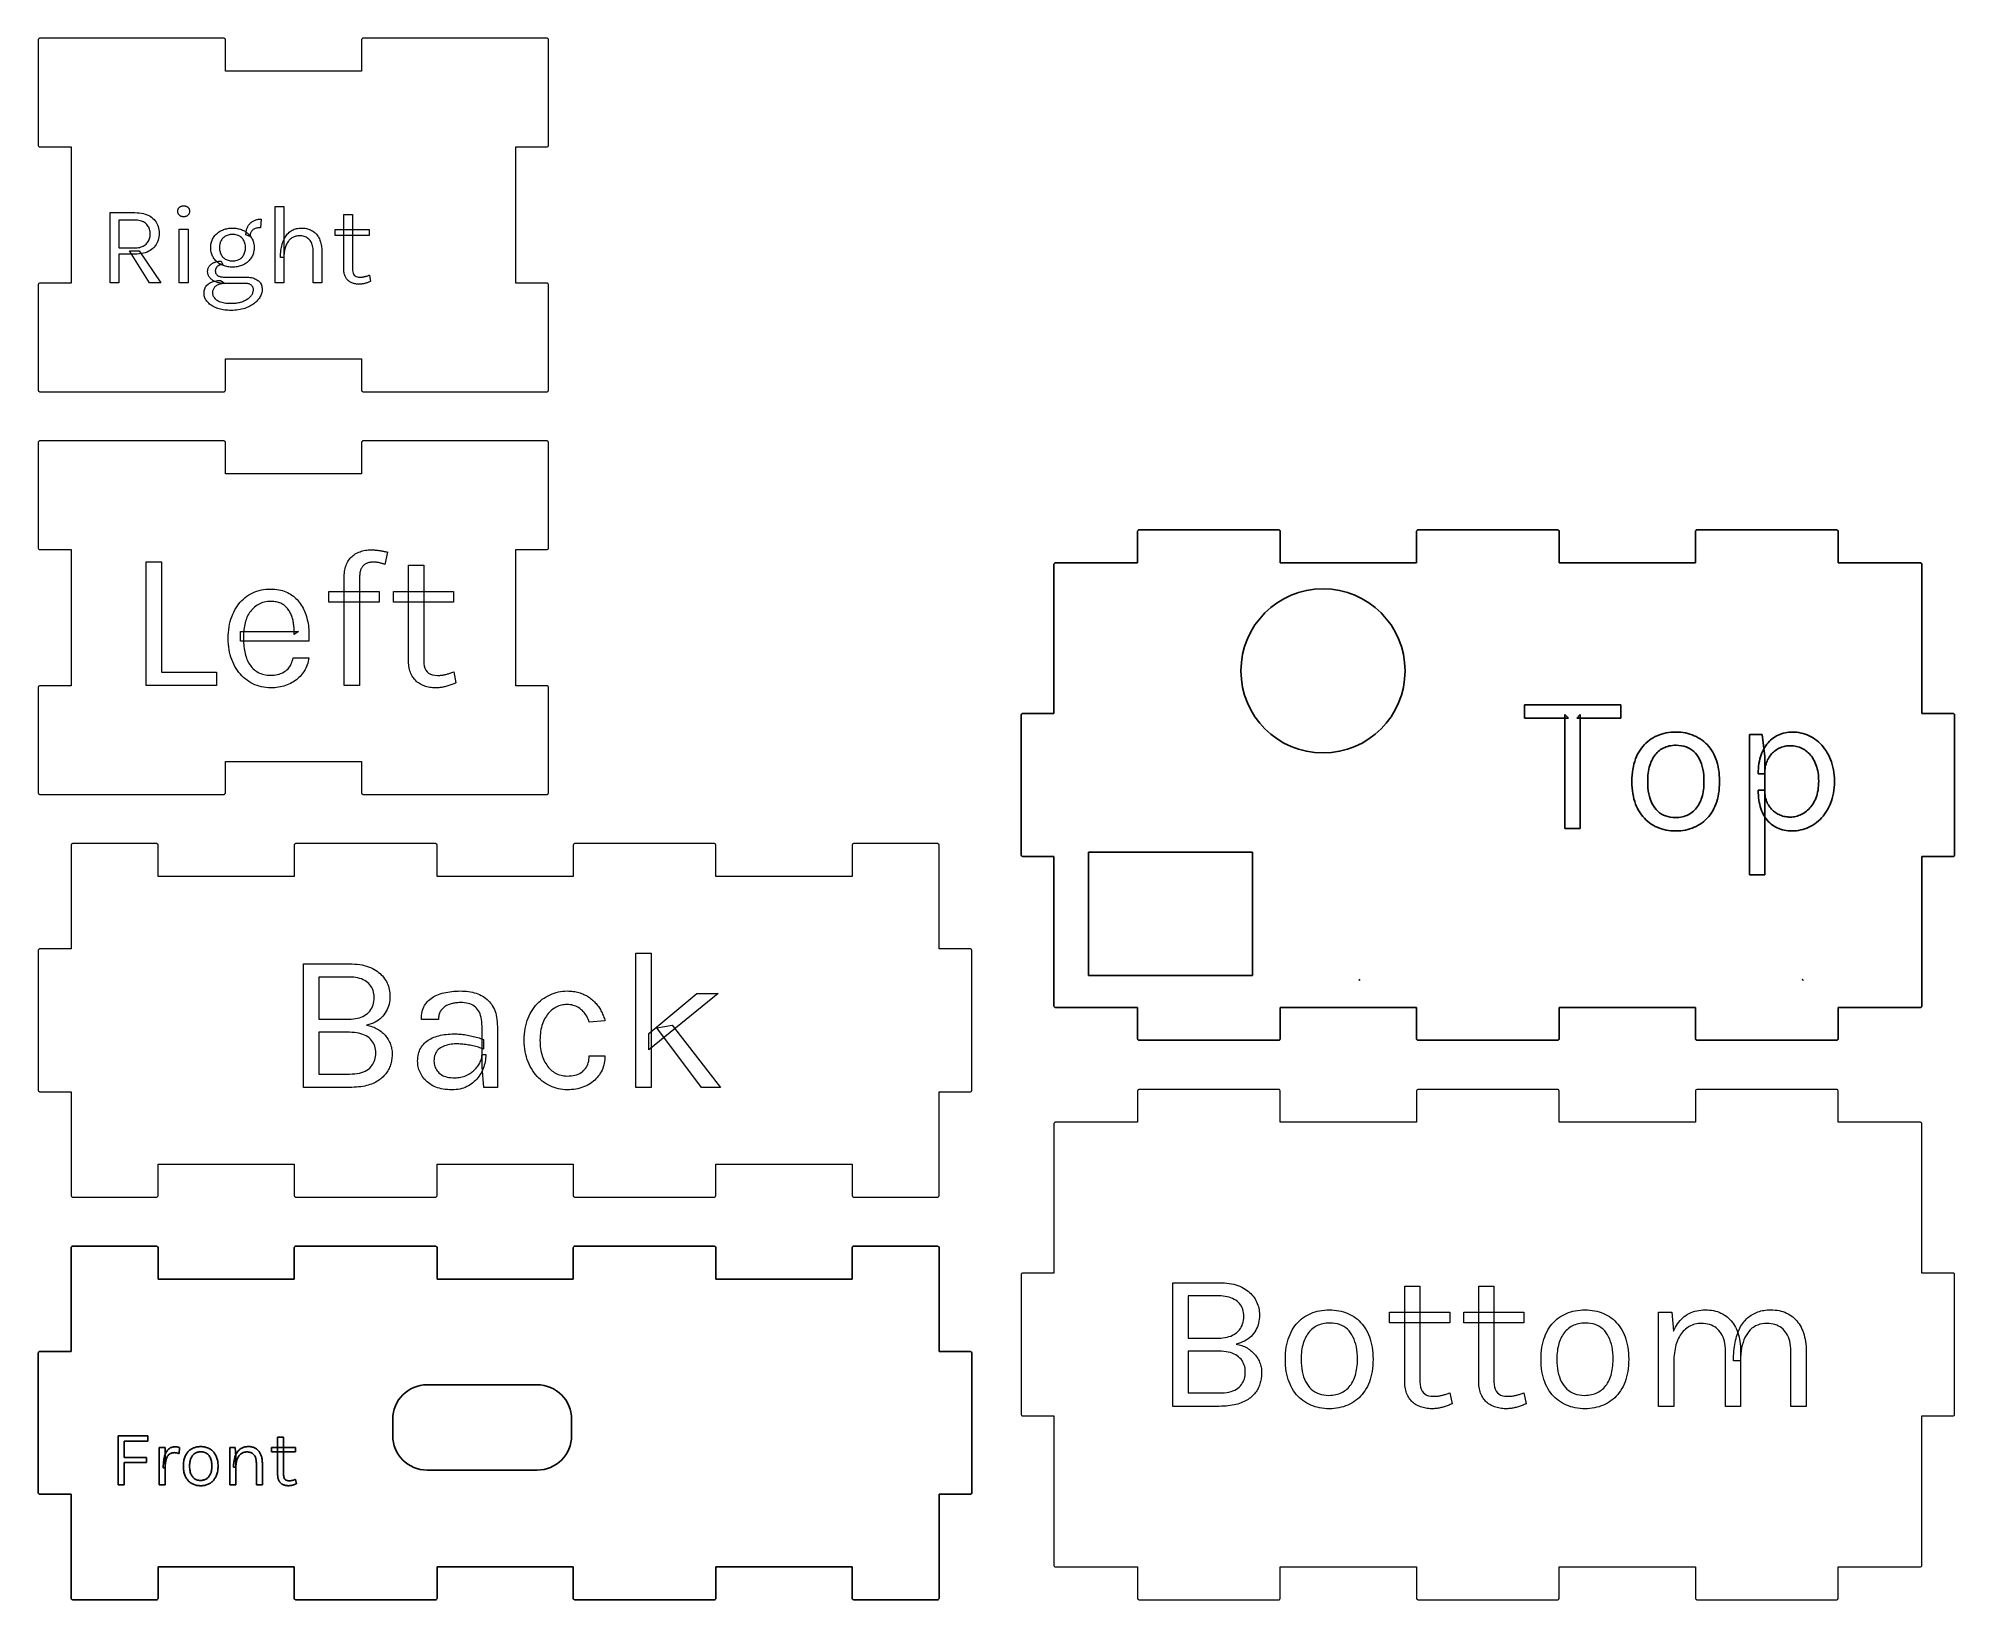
# Model space of a CAD drawing. Header units: inches. Extents: x 0.23 to 4.83, y 0.19 to 3.93.
import ezdxf

# ---------------------------------------------------------------- set-up
doc = ezdxf.new("R2010")
doc.units = ezdxf.units.IN
doc.header["$MEASUREMENT"] = 0
doc.layers.get('0').update_dxf_attribs({"lineweight": 5})
doc.layers.add('Sketch Geometry (ANSI)', color=7, linetype='Continuous', lineweight=25)

msp = doc.modelspace()

# ---------------------------------------------------------------- linework, layer by layer
for p, q in [((0.2303, 3.9314), (0.2299, 3.9306)), ((0.2299, 3.9306), (0.2299, 3.6763)), ((0.2307, 3.9318), (0.2303, 3.9314)), ((0.2311, 3.9326), (0.2307, 3.9318)), ((0.2315, 3.933), (0.2311, 3.9326)), ((0.2331, 3.9338), (0.2315, 3.933)), ((0.6756, 3.9338), (0.2331, 3.9338)), ((0.6764, 3.9334), (0.6756, 3.9338)), ((0.6768, 3.933), (0.6764, 3.9334)), ((0.6776, 3.9326), (0.6768, 3.933)), ((0.678, 3.9322), (0.6776, 3.9326)), ((0.6787, 3.9306), (0.678, 3.9322)), ((0.6787, 3.855), (0.6787, 3.9306)), ((1.0059, 3.9314), (1.0055, 3.9306)), ((1.0055, 3.9306), (1.0055, 3.855)), ((1.0063, 3.9318), (1.0059, 3.9314)), ((1.0067, 3.9326), (1.0063, 3.9318)), ((1.0071, 3.933), (1.0067, 3.9326)), ((1.0087, 3.9338), (1.0071, 3.933)), ((1.4512, 3.9338), (1.0087, 3.9338)), ((1.452, 3.9334), (1.4512, 3.9338)), ((1.4524, 3.933), (1.452, 3.9334)), ((1.4531, 3.9326), (1.4524, 3.933)), ((1.4535, 3.9322), (1.4531, 3.9326)), ((1.4543, 3.9306), (1.4535, 3.9322)), ((1.4543, 3.6763), (1.4543, 3.9306)), ((1.0055, 3.855), (0.6787, 3.855)), ((0.2299, 3.6763), (0.2307, 3.6747)), ((0.2307, 3.6747), (0.2311, 3.6743)), ((0.2311, 3.6743), (0.2319, 3.6739)), ((0.2319, 3.6739), (0.2323, 3.6735)), ((0.2323, 3.6735), (0.2331, 3.6731)), ((0.2331, 3.6731), (0.3087, 3.6731)), ((0.3087, 3.6731), (0.3087, 3.3464)), ((1.3756, 3.3464), (1.3756, 3.6731)), ((1.3756, 3.6731), (1.4512, 3.6731)), ((1.4512, 3.6731), (1.4528, 3.6739)), ((1.4528, 3.6739), (1.4531, 3.6743)), ((1.4531, 3.6743), (1.4535, 3.6751)), ((1.4535, 3.6751), (1.4539, 3.6755)), ((1.4539, 3.6755), (1.4543, 3.6763)), ((0.4025, 3.347), (0.4025, 3.5155)), ((0.4025, 3.5155), (0.4613, 3.5155)), ((0.4234, 3.4976), (0.4234, 3.4307)), ((0.4613, 3.4976), (0.4234, 3.4976)), ((0.4613, 3.5155), (0.4669, 3.5154)), ((0.4648, 3.4975), (0.4613, 3.4976)), ((0.4682, 3.4972), (0.4648, 3.4975)), ((0.4669, 3.5154), (0.4722, 3.515)), ((0.4713, 3.4967), (0.4682, 3.4972)), ((0.4744, 3.4961), (0.4713, 3.4967)), ((0.4722, 3.515), (0.4773, 3.5143)), ((0.4772, 3.4953), (0.4744, 3.4961)), ((0.4799, 3.4943), (0.4772, 3.4953)), ((0.4773, 3.5143), (0.4821, 3.5133)), ((0.4821, 3.5133), (0.4866, 3.5121)), ((0.4866, 3.5121), (0.4908, 3.5106)), ((0.4908, 3.5106), (0.4948, 3.5088)), ((0.4948, 3.5088), (0.4985, 3.5067)), ((0.4985, 3.5067), (0.5018, 3.5044)), ((0.5018, 3.5044), (0.5049, 3.5018)), ((0.5049, 3.5018), (0.5078, 3.4989)), ((0.5078, 3.4989), (0.5103, 3.4959)), ((0.5103, 3.4959), (0.5125, 3.4927)), ((0.5647, 3.519), (0.5648, 3.5202)), ((0.5648, 3.5178), (0.5647, 3.519)), ((0.5648, 3.5202), (0.5649, 3.5213)), ((0.5649, 3.5167), (0.5648, 3.5178)), ((0.5649, 3.5213), (0.565, 3.5223)), ((0.565, 3.5156), (0.5649, 3.5167)), ((0.565, 3.5223), (0.5653, 3.5234)), ((0.5653, 3.5146), (0.565, 3.5156)), ((0.5653, 3.5234), (0.5656, 3.5243)), ((0.5656, 3.5136), (0.5653, 3.5146)), ((0.5656, 3.5243), (0.5661, 3.5252)), ((0.5661, 3.5126), (0.5656, 3.5136)), ((0.5661, 3.5252), (0.5665, 3.5261)), ((0.5665, 3.5117), (0.5661, 3.5126)), ((0.5665, 3.5261), (0.5671, 3.5269)), ((0.5671, 3.5109), (0.5665, 3.5117)), ((0.5671, 3.5269), (0.5678, 3.5277)), ((0.5678, 3.5101), (0.5671, 3.5109)), ((0.5678, 3.5277), (0.5685, 3.5284)), ((0.5685, 3.5093), (0.5678, 3.5101)), ((0.5685, 3.5284), (0.5692, 3.5291)), ((0.5692, 3.5086), (0.5685, 3.5093)), ((0.5692, 3.5291), (0.5701, 3.5297)), ((0.5701, 3.508), (0.5692, 3.5086)), ((0.5701, 3.5297), (0.571, 3.5302)), ((0.571, 3.5074), (0.5701, 3.508)), ((0.571, 3.5302), (0.5719, 3.5306)), ((0.5719, 3.5069), (0.571, 3.5074)), ((0.5719, 3.5306), (0.5729, 3.531)), ((0.5729, 3.5065), (0.5719, 3.5069)), ((0.5729, 3.531), (0.5739, 3.5313)), ((0.5739, 3.5062), (0.5729, 3.5065)), ((0.5739, 3.5313), (0.575, 3.5316)), ((0.575, 3.5059), (0.5739, 3.5062)), ((0.575, 3.5316), (0.5762, 3.5318)), ((0.5762, 3.5058), (0.575, 3.5059)), ((0.5762, 3.5318), (0.5774, 3.5319)), ((0.5774, 3.5056), (0.5762, 3.5058)), ((0.5774, 3.5319), (0.5787, 3.5319)), ((0.5787, 3.5056), (0.5774, 3.5056)), ((0.5787, 3.5319), (0.5799, 3.5319)), ((0.5799, 3.5056), (0.5787, 3.5056)), ((0.5799, 3.5319), (0.5811, 3.5318)), ((0.5811, 3.5058), (0.5799, 3.5056)), ((0.5811, 3.5318), (0.5823, 3.5316)), ((0.5823, 3.5059), (0.5811, 3.5058)), ((0.5823, 3.5316), (0.5834, 3.5313)), ((0.5834, 3.5062), (0.5823, 3.5059)), ((0.5834, 3.5313), (0.5844, 3.531)), ((0.5844, 3.5065), (0.5834, 3.5062)), ((0.5844, 3.531), (0.5854, 3.5306)), ((0.5854, 3.5069), (0.5844, 3.5065)), ((0.5854, 3.5306), (0.5864, 3.5302)), ((0.5864, 3.5074), (0.5854, 3.5069)), ((0.5864, 3.5302), (0.5873, 3.5297)), ((0.5873, 3.508), (0.5864, 3.5074)), ((0.5873, 3.5297), (0.5881, 3.5291)), ((0.5881, 3.5086), (0.5873, 3.508)), ((0.5881, 3.5291), (0.5889, 3.5284)), ((0.5889, 3.5093), (0.5881, 3.5086)), ((0.5889, 3.5284), (0.5896, 3.5277)), ((0.5896, 3.5101), (0.5889, 3.5093)), ((0.5896, 3.5277), (0.5902, 3.5269)), ((0.5902, 3.5109), (0.5896, 3.5101)), ((0.5902, 3.5269), (0.5908, 3.5261)), ((0.5908, 3.5117), (0.5902, 3.5109)), ((0.5908, 3.5261), (0.5913, 3.5252)), ((0.5913, 3.5126), (0.5908, 3.5117)), ((0.5913, 3.5252), (0.5917, 3.5243)), ((0.5917, 3.5136), (0.5913, 3.5126)), ((0.5917, 3.5243), (0.592, 3.5234)), ((0.592, 3.5146), (0.5917, 3.5136)), ((0.592, 3.5234), (0.5923, 3.5223)), ((0.5923, 3.5156), (0.592, 3.5146)), ((0.5923, 3.5223), (0.5925, 3.5213)), ((0.5925, 3.5167), (0.5923, 3.5156)), ((0.5925, 3.5213), (0.5926, 3.5202)), ((0.5926, 3.5178), (0.5925, 3.5167)), ((0.5926, 3.5202), (0.5926, 3.519)), ((0.5926, 3.519), (0.5926, 3.5178)), ((0.7436, 3.4942), (0.7452, 3.4952)), ((0.7452, 3.4952), (0.7468, 3.4961)), ((0.7468, 3.4961), (0.7486, 3.4969)), ((0.7486, 3.4969), (0.7504, 3.4976)), ((0.7504, 3.4976), (0.7522, 3.4982)), ((0.7522, 3.4982), (0.7541, 3.4988)), ((0.7541, 3.4988), (0.7561, 3.4992)), ((0.7561, 3.4992), (0.7581, 3.4995)), ((0.7581, 3.4995), (0.7602, 3.4998)), ((0.7602, 3.4998), (0.7624, 3.4999)), ((0.7624, 3.4999), (0.7646, 3.5)), ((0.7646, 3.5), (0.763, 3.4793)), ((0.7983, 3.347), (0.7983, 3.53)), ((0.7983, 3.53), (0.8192, 3.53)), ((0.8192, 3.53), (0.8192, 3.347)), ((0.9629, 3.38), (0.9629, 3.511)), ((0.9629, 3.511), (0.9836, 3.511)), ((0.9836, 3.511), (0.9836, 3.3806)), ((0.4824, 3.4931), (0.4799, 3.4943)), ((0.4847, 3.4918), (0.4824, 3.4931)), ((0.4869, 3.4903), (0.4847, 3.4918)), ((0.4888, 3.4886), (0.4869, 3.4903)), ((0.4906, 3.4867), (0.4888, 3.4886)), ((0.4922, 3.4847), (0.4906, 3.4867)), ((0.4937, 3.4826), (0.4922, 3.4847)), ((0.4949, 3.4804), (0.4937, 3.4826)), ((0.4947, 3.4484), (0.4958, 3.4508)), ((0.4959, 3.478), (0.4949, 3.4804)), ((0.4958, 3.4508), (0.4967, 3.4533)), ((0.4968, 3.4755), (0.4959, 3.478)), ((0.4967, 3.4533), (0.4974, 3.4558)), ((0.4974, 3.4729), (0.4968, 3.4755)), ((0.4979, 3.4701), (0.4974, 3.4729)), ((0.4974, 3.4558), (0.4979, 3.4586)), ((0.4982, 3.4673), (0.4979, 3.4701)), ((0.4979, 3.4586), (0.4982, 3.4613)), ((0.4983, 3.4643), (0.4982, 3.4673)), ((0.4982, 3.4613), (0.4983, 3.4643)), ((0.5125, 3.4927), (0.5144, 3.4894)), ((0.5144, 3.4894), (0.516, 3.4859)), ((0.516, 3.4859), (0.5174, 3.4822)), ((0.5174, 3.4492), (0.516, 3.4456)), ((0.5174, 3.4822), (0.5184, 3.4783)), ((0.5184, 3.4531), (0.5174, 3.4492)), ((0.5184, 3.4783), (0.5192, 3.4742)), ((0.5192, 3.4571), (0.5184, 3.4531)), ((0.5192, 3.4742), (0.5196, 3.47)), ((0.5196, 3.4613), (0.5192, 3.4571)), ((0.5196, 3.47), (0.5198, 3.4656)), ((0.5198, 3.4656), (0.5196, 3.4613)), ((0.5682, 3.347), (0.5682, 3.4755)), ((0.5682, 3.4755), (0.5891, 3.4755)), ((0.5891, 3.4755), (0.5891, 3.347)), ((0.6461, 3.4472), (0.647, 3.4496)), ((0.647, 3.4496), (0.648, 3.4518)), ((0.648, 3.4518), (0.6492, 3.4541)), ((0.6492, 3.4541), (0.6505, 3.4562)), ((0.6505, 3.4562), (0.6519, 3.4583)), ((0.6519, 3.4583), (0.6535, 3.4603)), ((0.6535, 3.4603), (0.6551, 3.4622)), ((0.6551, 3.4622), (0.6568, 3.4639)), ((0.6568, 3.4639), (0.6587, 3.4656)), ((0.6587, 3.4656), (0.6606, 3.4672)), ((0.6606, 3.4672), (0.6626, 3.4687)), ((0.6626, 3.4687), (0.6647, 3.4701)), ((0.6647, 3.4701), (0.667, 3.4715)), ((0.667, 3.4715), (0.6693, 3.4727)), ((0.6699, 3.4507), (0.6686, 3.4487)), ((0.6693, 3.4727), (0.6717, 3.4738)), ((0.6713, 3.4526), (0.6699, 3.4507)), ((0.6729, 3.4544), (0.6713, 3.4526)), ((0.6717, 3.4738), (0.6742, 3.4748)), ((0.6747, 3.4561), (0.6729, 3.4544)), ((0.6742, 3.4748), (0.6767, 3.4756)), ((0.6765, 3.4576), (0.6747, 3.4561)), ((0.6785, 3.4589), (0.6765, 3.4576)), ((0.6767, 3.4756), (0.6792, 3.4764)), ((0.6806, 3.46), (0.6785, 3.4589)), ((0.6792, 3.4764), (0.6819, 3.477)), ((0.6829, 3.461), (0.6806, 3.46)), ((0.6819, 3.477), (0.6846, 3.4776)), ((0.6852, 3.4618), (0.6829, 3.461)), ((0.6846, 3.4776), (0.6873, 3.478)), ((0.6877, 3.4624), (0.6852, 3.4618)), ((0.6873, 3.478), (0.6901, 3.4783)), ((0.6903, 3.4628), (0.6877, 3.4624)), ((0.6901, 3.4783), (0.693, 3.4784)), ((0.6931, 3.4631), (0.6903, 3.4628)), ((0.693, 3.4784), (0.6959, 3.4785)), ((0.6959, 3.4632), (0.6931, 3.4631)), ((0.6959, 3.4785), (0.6988, 3.4784)), ((0.6988, 3.4631), (0.6959, 3.4632)), ((0.6988, 3.4784), (0.7016, 3.4783)), ((0.7016, 3.4628), (0.6988, 3.4631)), ((0.7016, 3.4783), (0.7043, 3.478)), ((0.7042, 3.4624), (0.7016, 3.4628)), ((0.7067, 3.4618), (0.7042, 3.4624)), ((0.7043, 3.478), (0.707, 3.4776)), ((0.7091, 3.461), (0.7067, 3.4618)), ((0.707, 3.4776), (0.7096, 3.477)), ((0.7113, 3.46), (0.7091, 3.461)), ((0.7096, 3.477), (0.7122, 3.4764)), ((0.7134, 3.4589), (0.7113, 3.46)), ((0.7122, 3.4764), (0.7147, 3.4756)), ((0.7153, 3.4576), (0.7134, 3.4589)), ((0.7147, 3.4756), (0.7172, 3.4748)), ((0.7172, 3.4561), (0.7153, 3.4576)), ((0.7172, 3.4748), (0.7197, 3.4738)), ((0.7189, 3.4544), (0.7172, 3.4561)), ((0.7204, 3.4526), (0.7189, 3.4544)), ((0.7197, 3.4738), (0.722, 3.4727)), ((0.7218, 3.4507), (0.7204, 3.4526)), ((0.7231, 3.4487), (0.7218, 3.4507)), ((0.722, 3.4727), (0.7243, 3.4715)), ((0.7243, 3.4715), (0.7265, 3.4701)), ((0.7265, 3.4701), (0.7286, 3.4687)), ((0.7281, 3.4621), (0.7282, 3.4644)), ((0.7381, 3.4581), (0.7281, 3.4621)), ((0.7282, 3.4644), (0.7283, 3.4665)), ((0.7283, 3.4665), (0.7285, 3.4686)), ((0.7285, 3.4686), (0.7288, 3.4707)), ((0.7286, 3.4687), (0.7307, 3.4672)), ((0.7288, 3.4707), (0.7293, 3.4727)), ((0.7293, 3.4727), (0.7297, 3.4747)), ((0.7297, 3.4747), (0.7303, 3.4766)), ((0.7303, 3.4766), (0.731, 3.4784)), ((0.7307, 3.4672), (0.7326, 3.4656)), ((0.731, 3.4784), (0.7317, 3.4802)), ((0.7317, 3.4802), (0.7326, 3.4819)), ((0.7326, 3.4819), (0.7335, 3.4836)), ((0.7326, 3.4656), (0.7344, 3.4639)), ((0.7335, 3.4836), (0.7345, 3.4852)), ((0.7344, 3.4639), (0.7361, 3.4622)), ((0.7345, 3.4852), (0.7356, 3.4867)), ((0.7356, 3.4867), (0.7367, 3.4881)), ((0.7361, 3.4622), (0.7378, 3.4603)), ((0.7367, 3.4881), (0.7379, 3.4895)), ((0.7378, 3.4603), (0.7393, 3.4583)), ((0.7379, 3.4895), (0.7392, 3.4908)), ((0.7383, 3.4622), (0.7381, 3.4602)), ((0.7381, 3.4602), (0.7381, 3.4581)), ((0.7386, 3.4641), (0.7383, 3.4622)), ((0.7391, 3.4659), (0.7386, 3.4641)), ((0.7397, 3.4675), (0.7391, 3.4659)), ((0.7392, 3.4908), (0.7406, 3.492)), ((0.7393, 3.4583), (0.7407, 3.4562)), ((0.7404, 3.4691), (0.7397, 3.4675)), ((0.7412, 3.4705), (0.7404, 3.4691)), ((0.7406, 3.492), (0.742, 3.4931)), ((0.7407, 3.4562), (0.7421, 3.4541)), ((0.7422, 3.4718), (0.7412, 3.4705)), ((0.742, 3.4931), (0.7436, 3.4942)), ((0.7421, 3.4541), (0.7432, 3.4518)), ((0.7433, 3.473), (0.7422, 3.4718)), ((0.7432, 3.4518), (0.7443, 3.4496)), ((0.7445, 3.4741), (0.7433, 3.473)), ((0.7443, 3.4496), (0.7452, 3.4472)), ((0.7458, 3.4751), (0.7445, 3.4741)), ((0.7473, 3.476), (0.7458, 3.4751)), ((0.7489, 3.4768), (0.7473, 3.476)), ((0.7506, 3.4774), (0.7489, 3.4768)), ((0.7524, 3.478), (0.7506, 3.4774)), ((0.7543, 3.4785), (0.7524, 3.478)), ((0.7563, 3.4788), (0.7543, 3.4785)), ((0.7584, 3.4791), (0.7563, 3.4788)), ((0.7607, 3.4793), (0.7584, 3.4791)), ((0.763, 3.4793), (0.7607, 3.4793)), ((0.8171, 3.4459), (0.8183, 3.449)), ((0.8183, 3.449), (0.8197, 3.4519)), ((0.8197, 3.4519), (0.8211, 3.4547)), ((0.8211, 3.4547), (0.8227, 3.4574)), ((0.8227, 3.4574), (0.8244, 3.4599)), ((0.8244, 3.4599), (0.8261, 3.4622)), ((0.8261, 3.4622), (0.828, 3.4644)), ((0.828, 3.4644), (0.83, 3.4665)), ((0.83, 3.4665), (0.8321, 3.4684)), ((0.8321, 3.4494), (0.8307, 3.4478)), ((0.8321, 3.4684), (0.8343, 3.4701)), ((0.8336, 3.4509), (0.8321, 3.4494)), ((0.8352, 3.4524), (0.8336, 3.4509)), ((0.8343, 3.4701), (0.8367, 3.4717)), ((0.8368, 3.4537), (0.8352, 3.4524)), ((0.8367, 3.4717), (0.8391, 3.4731)), ((0.8385, 3.4549), (0.8368, 3.4537)), ((0.8403, 3.456), (0.8385, 3.4549)), ((0.8391, 3.4731), (0.8416, 3.4744)), ((0.8422, 3.4569), (0.8403, 3.456)), ((0.8416, 3.4744), (0.8442, 3.4755)), ((0.8441, 3.4577), (0.8422, 3.4569)), ((0.846, 3.4584), (0.8441, 3.4577)), ((0.8442, 3.4755), (0.8469, 3.4764)), ((0.8481, 3.459), (0.846, 3.4584)), ((0.8469, 3.4764), (0.8497, 3.4772)), ((0.8502, 3.4594), (0.8481, 3.459)), ((0.8497, 3.4772), (0.8526, 3.4777)), ((0.8523, 3.4597), (0.8502, 3.4594)), ((0.8545, 3.4599), (0.8523, 3.4597)), ((0.8526, 3.4777), (0.8556, 3.4782)), ((0.8568, 3.46), (0.8545, 3.4599)), ((0.8556, 3.4782), (0.8587, 3.4784)), ((0.8598, 3.4599), (0.8568, 3.46)), ((0.8587, 3.4784), (0.8619, 3.4785)), ((0.8626, 3.4596), (0.8598, 3.4599)), ((0.8619, 3.4785), (0.8649, 3.4784)), ((0.8653, 3.4591), (0.8626, 3.4596)), ((0.8649, 3.4784), (0.8678, 3.4782)), ((0.8679, 3.4584), (0.8653, 3.4591)), ((0.8678, 3.4782), (0.8706, 3.4779)), ((0.8704, 3.4576), (0.8679, 3.4584)), ((0.8727, 3.4565), (0.8704, 3.4576)), ((0.8706, 3.4779), (0.8733, 3.4774)), ((0.8749, 3.4553), (0.8727, 3.4565)), ((0.8733, 3.4774), (0.876, 3.4768)), ((0.877, 3.4538), (0.8749, 3.4553)), ((0.876, 3.4768), (0.8785, 3.4761)), ((0.8789, 3.4522), (0.877, 3.4538)), ((0.8785, 3.4761), (0.881, 3.4752)), ((0.8808, 3.4504), (0.8789, 3.4522)), ((0.8824, 3.4484), (0.8808, 3.4504)), ((0.881, 3.4752), (0.8834, 3.4742)), ((0.8834, 3.4742), (0.8857, 3.473)), ((0.8857, 3.473), (0.8879, 3.4717)), ((0.8879, 3.4717), (0.89, 3.4703)), ((0.89, 3.4703), (0.892, 3.4688)), ((0.892, 3.4688), (0.8939, 3.4671)), ((0.8939, 3.4671), (0.8957, 3.4654)), ((0.8957, 3.4654), (0.8974, 3.4635)), ((0.8974, 3.4635), (0.899, 3.4615)), ((0.899, 3.4615), (0.9005, 3.4594)), ((0.9005, 3.4594), (0.9019, 3.4571)), ((0.9019, 3.4571), (0.9032, 3.4548)), ((0.9032, 3.4548), (0.9044, 3.4523)), ((0.9044, 3.4523), (0.9055, 3.4498)), ((0.9055, 3.4498), (0.9065, 3.4471)), ((0.9423, 3.4608), (0.9423, 3.4753)), ((0.9423, 3.4753), (1.0241, 3.4753)), ((1.0241, 3.4608), (0.9423, 3.4608)), ((1.0241, 3.4753), (1.0241, 3.4608)), ((0.4234, 3.4307), (0.4597, 3.4307)), ((0.4613, 3.416), (0.4234, 3.416)), ((0.4234, 3.416), (0.4234, 3.347)), ((0.497, 3.347), (0.4486, 3.4235)), ((0.4486, 3.4235), (0.4715, 3.4235)), ((0.4597, 3.4307), (0.4633, 3.4308)), ((0.4669, 3.4161), (0.4613, 3.416)), ((0.4633, 3.4308), (0.4669, 3.4311)), ((0.4669, 3.4311), (0.4702, 3.4316)), ((0.4722, 3.4165), (0.4669, 3.4161)), ((0.4702, 3.4316), (0.4733, 3.4322)), ((0.4715, 3.4235), (0.5241, 3.347)), ((0.4773, 3.4172), (0.4722, 3.4165)), ((0.4733, 3.4322), (0.4763, 3.4331)), ((0.4763, 3.4331), (0.4791, 3.4341)), ((0.4821, 3.4182), (0.4773, 3.4172)), ((0.4791, 3.4341), (0.4817, 3.4353)), ((0.4817, 3.4353), (0.4841, 3.4367)), ((0.4866, 3.4194), (0.4821, 3.4182)), ((0.4841, 3.4367), (0.4864, 3.4383)), ((0.4864, 3.4383), (0.4884, 3.4401)), ((0.4908, 3.4209), (0.4866, 3.4194)), ((0.4884, 3.4401), (0.4903, 3.442)), ((0.4903, 3.442), (0.492, 3.444)), ((0.4948, 3.4227), (0.4908, 3.4209)), ((0.492, 3.444), (0.4935, 3.4462)), ((0.4935, 3.4462), (0.4947, 3.4484)), ((0.4985, 3.4248), (0.4948, 3.4227)), ((0.5018, 3.4271), (0.4985, 3.4248)), ((0.5049, 3.4297), (0.5018, 3.4271)), ((0.5078, 3.4326), (0.5049, 3.4297)), ((0.5103, 3.4356), (0.5078, 3.4326)), ((0.5125, 3.4387), (0.5103, 3.4356)), ((0.5144, 3.4421), (0.5125, 3.4387)), ((0.516, 3.4456), (0.5144, 3.4421)), ((0.6436, 3.4315), (0.6437, 3.4343)), ((0.6437, 3.4288), (0.6436, 3.4315)), ((0.6437, 3.4343), (0.6439, 3.437)), ((0.6439, 3.4261), (0.6437, 3.4288)), ((0.6439, 3.437), (0.6442, 3.4397)), ((0.6442, 3.4235), (0.6439, 3.4261)), ((0.6442, 3.4397), (0.6447, 3.4422)), ((0.6447, 3.4209), (0.6442, 3.4235)), ((0.6447, 3.4422), (0.6453, 3.4448)), ((0.6453, 3.4184), (0.6447, 3.4209)), ((0.6453, 3.4448), (0.6461, 3.4472)), ((0.6461, 3.416), (0.6453, 3.4184)), ((0.647, 3.4136), (0.6461, 3.416)), ((0.648, 3.4114), (0.647, 3.4136)), ((0.6492, 3.4091), (0.648, 3.4114)), ((0.6505, 3.407), (0.6492, 3.4091)), ((0.6519, 3.4049), (0.6505, 3.407)), ((0.6535, 3.4029), (0.6519, 3.4049)), ((0.6551, 3.401), (0.6535, 3.4029)), ((0.6646, 3.4343), (0.6645, 3.4315)), ((0.6645, 3.4315), (0.6646, 3.4289)), ((0.6649, 3.437), (0.6646, 3.4343)), ((0.6646, 3.4289), (0.6649, 3.4262)), ((0.6653, 3.4395), (0.6649, 3.437)), ((0.6649, 3.4262), (0.6653, 3.4237)), ((0.6659, 3.442), (0.6653, 3.4395)), ((0.6653, 3.4237), (0.6659, 3.4213)), ((0.6666, 3.4443), (0.6659, 3.442)), ((0.6659, 3.4213), (0.6666, 3.419)), ((0.6676, 3.4465), (0.6666, 3.4443)), ((0.6666, 3.419), (0.6676, 3.4168)), ((0.6686, 3.4487), (0.6676, 3.4465)), ((0.6676, 3.4168), (0.6686, 3.4146)), ((0.6686, 3.4146), (0.6699, 3.4126)), ((0.6699, 3.4126), (0.6713, 3.4106)), ((0.6713, 3.4106), (0.6729, 3.4087)), ((0.6729, 3.4087), (0.6747, 3.407)), ((0.6747, 3.407), (0.6765, 3.4054)), ((0.6765, 3.4054), (0.6785, 3.4041)), ((0.6785, 3.4041), (0.6806, 3.4029)), ((0.6806, 3.4029), (0.6829, 3.4019)), ((0.7091, 3.4019), (0.7113, 3.4029)), ((0.7113, 3.4029), (0.7134, 3.4041)), ((0.7134, 3.4041), (0.7153, 3.4054)), ((0.7153, 3.4054), (0.7172, 3.407)), ((0.7172, 3.407), (0.7189, 3.4087)), ((0.7189, 3.4087), (0.7204, 3.4106)), ((0.7204, 3.4106), (0.7218, 3.4126)), ((0.7218, 3.4126), (0.7231, 3.4146)), ((0.7241, 3.4465), (0.7231, 3.4487)), ((0.7231, 3.4146), (0.7241, 3.4168)), ((0.725, 3.4443), (0.7241, 3.4465)), ((0.7241, 3.4168), (0.725, 3.419)), ((0.7257, 3.442), (0.725, 3.4443)), ((0.725, 3.419), (0.7257, 3.4213)), ((0.7263, 3.4395), (0.7257, 3.442)), ((0.7257, 3.4213), (0.7263, 3.4237)), ((0.7267, 3.437), (0.7263, 3.4395)), ((0.7263, 3.4237), (0.7267, 3.4262)), ((0.727, 3.4343), (0.7267, 3.437)), ((0.7267, 3.4262), (0.727, 3.4289)), ((0.7271, 3.4315), (0.727, 3.4343)), ((0.727, 3.4289), (0.7271, 3.4315)), ((0.7378, 3.4029), (0.7361, 3.401)), ((0.7393, 3.4049), (0.7378, 3.4029)), ((0.7407, 3.407), (0.7393, 3.4049)), ((0.7421, 3.4091), (0.7407, 3.407)), ((0.7432, 3.4114), (0.7421, 3.4091)), ((0.7443, 3.4136), (0.7432, 3.4114)), ((0.7452, 3.416), (0.7443, 3.4136)), ((0.7452, 3.4472), (0.746, 3.4448)), ((0.746, 3.4184), (0.7452, 3.416)), ((0.746, 3.4448), (0.7466, 3.4422)), ((0.7466, 3.4209), (0.746, 3.4184)), ((0.7466, 3.4422), (0.7471, 3.4397)), ((0.7471, 3.4235), (0.7466, 3.4209)), ((0.7471, 3.4397), (0.7475, 3.437)), ((0.7475, 3.4261), (0.7471, 3.4235)), ((0.7475, 3.437), (0.7477, 3.4343)), ((0.7477, 3.4288), (0.7475, 3.4261)), ((0.7477, 3.4343), (0.7477, 3.4315)), ((0.7477, 3.4315), (0.7477, 3.4288)), ((0.8112, 3.4077), (0.8113, 3.4121)), ((0.8192, 3.4077), (0.8112, 3.4077)), ((0.8113, 3.4121), (0.8114, 3.4164)), ((0.8114, 3.4164), (0.8117, 3.4205)), ((0.8117, 3.4205), (0.8121, 3.4245)), ((0.8121, 3.4245), (0.8127, 3.4284)), ((0.8127, 3.4284), (0.8133, 3.4322)), ((0.8133, 3.4322), (0.8141, 3.4358)), ((0.8141, 3.4358), (0.815, 3.4393)), ((0.815, 3.4393), (0.816, 3.4427)), ((0.816, 3.4427), (0.8171, 3.4459)), ((0.8193, 3.4109), (0.8192, 3.4077)), ((0.8194, 3.414), (0.8193, 3.4109)), ((0.8196, 3.417), (0.8194, 3.414)), ((0.82, 3.4199), (0.8196, 3.417)), ((0.8204, 3.4228), (0.82, 3.4199)), ((0.8209, 3.4255), (0.8204, 3.4228)), ((0.8215, 3.4282), (0.8209, 3.4255)), ((0.8222, 3.4308), (0.8215, 3.4282)), ((0.8229, 3.4332), (0.8222, 3.4308)), ((0.8238, 3.4356), (0.8229, 3.4332)), ((0.8248, 3.4379), (0.8238, 3.4356)), ((0.8258, 3.4401), (0.8248, 3.4379)), ((0.8269, 3.4422), (0.8258, 3.4401)), ((0.8281, 3.4441), (0.8269, 3.4422)), ((0.8293, 3.446), (0.8281, 3.4441)), ((0.8307, 3.4478), (0.8293, 3.446)), ((0.8839, 3.4462), (0.8824, 3.4484)), ((0.8852, 3.4438), (0.8839, 3.4462)), ((0.8864, 3.4413), (0.8852, 3.4438)), ((0.8874, 3.4386), (0.8864, 3.4413)), ((0.8881, 3.4357), (0.8874, 3.4386)), ((0.8888, 3.4327), (0.8881, 3.4357)), ((0.8892, 3.4294), (0.8888, 3.4327)), ((0.8895, 3.426), (0.8892, 3.4294)), ((0.8895, 3.4224), (0.8895, 3.426)), ((0.8895, 3.347), (0.8895, 3.4224)), ((0.9065, 3.4471), (0.9074, 3.4444)), ((0.9074, 3.4444), (0.9081, 3.4415)), ((0.9081, 3.4415), (0.9088, 3.4386)), ((0.9088, 3.4386), (0.9093, 3.4355)), ((0.9093, 3.4355), (0.9097, 3.4324)), ((0.9097, 3.4324), (0.91, 3.4291)), ((0.91, 3.4291), (0.9101, 3.4258)), ((0.9101, 3.4258), (0.9102, 3.4224)), ((0.9102, 3.4224), (0.9102, 3.347)), ((0.6361, 3.3754), (0.6363, 3.377)), ((0.6361, 3.3738), (0.6361, 3.3754)), ((0.6361, 3.3723), (0.6361, 3.3738)), ((0.6363, 3.3708), (0.6361, 3.3723)), ((0.6363, 3.377), (0.6365, 3.3784)), ((0.6366, 3.3694), (0.6363, 3.3708)), ((0.6365, 3.3784), (0.6368, 3.3799)), ((0.6369, 3.3679), (0.6366, 3.3694)), ((0.6368, 3.3799), (0.6372, 3.3813)), ((0.6374, 3.3665), (0.6369, 3.3679)), ((0.6372, 3.3813), (0.6377, 3.3826)), ((0.6379, 3.3651), (0.6374, 3.3665)), ((0.6377, 3.3826), (0.6383, 3.3839)), ((0.6386, 3.3637), (0.6379, 3.3651)), ((0.6383, 3.3839), (0.639, 3.3852)), ((0.6394, 3.3624), (0.6386, 3.3637)), ((0.639, 3.3852), (0.6398, 3.3864)), ((0.6402, 3.3611), (0.6394, 3.3624)), ((0.6398, 3.3864), (0.6407, 3.3875)), ((0.6412, 3.3598), (0.6402, 3.3611)), ((0.6407, 3.3875), (0.6416, 3.3886)), ((0.6423, 3.3585), (0.6412, 3.3598)), ((0.6416, 3.3886), (0.6426, 3.3897)), ((0.6434, 3.3573), (0.6423, 3.3585)), ((0.6426, 3.3897), (0.6436, 3.3907)), ((0.6446, 3.3561), (0.6434, 3.3573)), ((0.6436, 3.3907), (0.6447, 3.3916)), ((0.6447, 3.3916), (0.6459, 3.3925)), ((0.6459, 3.3925), (0.6471, 3.3933)), ((0.6471, 3.3933), (0.6484, 3.3941)), ((0.6484, 3.3941), (0.6497, 3.3948)), ((0.6497, 3.3948), (0.6511, 3.3955)), ((0.6511, 3.3955), (0.6525, 3.3961)), ((0.6525, 3.3961), (0.654, 3.3967)), ((0.654, 3.3967), (0.6555, 3.3972)), ((0.6547, 3.3773), (0.6546, 3.3762)), ((0.6546, 3.3762), (0.6546, 3.3752)), ((0.6546, 3.3752), (0.6547, 3.374)), ((0.6549, 3.3782), (0.6547, 3.3773)), ((0.6547, 3.374), (0.6548, 3.3728)), ((0.6548, 3.3728), (0.6551, 3.3717)), ((0.6551, 3.3792), (0.6549, 3.3782)), ((0.6568, 3.3992), (0.6551, 3.401)), ((0.6553, 3.3801), (0.6551, 3.3792)), ((0.6551, 3.3717), (0.6554, 3.3706)), ((0.6556, 3.381), (0.6553, 3.3801)), ((0.6554, 3.3706), (0.6559, 3.3695)), ((0.6555, 3.3972), (0.657, 3.3976)), ((0.6559, 3.3818), (0.6556, 3.381)), ((0.6564, 3.3826), (0.6559, 3.3818)), ((0.6559, 3.3695), (0.6564, 3.3685)), ((0.6568, 3.3834), (0.6564, 3.3826)), ((0.6564, 3.3685), (0.6571, 3.3675)), ((0.6587, 3.3975), (0.6568, 3.3992)), ((0.6574, 3.3841), (0.6568, 3.3834)), ((0.657, 3.3976), (0.6586, 3.398)), ((0.6571, 3.3675), (0.6579, 3.3666)), ((0.6579, 3.3848), (0.6574, 3.3841)), ((0.6585, 3.3854), (0.6579, 3.3848)), ((0.6579, 3.3666), (0.6587, 3.3657)), ((0.6591, 3.3861), (0.6585, 3.3854)), ((0.6586, 3.398), (0.6601, 3.3983)), ((0.6606, 3.396), (0.6587, 3.3975)), ((0.6587, 3.3657), (0.6597, 3.3649)), ((0.6598, 3.3867), (0.6591, 3.3861)), ((0.6597, 3.3649), (0.6608, 3.3641)), ((0.6604, 3.3872), (0.6598, 3.3867)), ((0.6601, 3.3983), (0.6617, 3.3986)), ((0.6611, 3.3878), (0.6604, 3.3872)), ((0.6626, 3.3944), (0.6606, 3.396)), ((0.6608, 3.3641), (0.6621, 3.3634)), ((0.6619, 3.3882), (0.6611, 3.3878)), ((0.6617, 3.3986), (0.6633, 3.3988)), ((0.6626, 3.3887), (0.6619, 3.3882)), ((0.6621, 3.3634), (0.6635, 3.3627)), ((0.6647, 3.393), (0.6626, 3.3944)), ((0.6634, 3.3891), (0.6626, 3.3887)), ((0.6633, 3.3988), (0.665, 3.399)), ((0.6642, 3.3895), (0.6634, 3.3891)), ((0.6635, 3.3627), (0.6651, 3.3622)), ((0.665, 3.3898), (0.6642, 3.3895)), ((0.667, 3.3917), (0.6647, 3.393)), ((0.665, 3.399), (0.6666, 3.399)), ((0.6658, 3.3901), (0.665, 3.3898)), ((0.6651, 3.3622), (0.6669, 3.3617)), ((0.6667, 3.3904), (0.6658, 3.3901)), ((0.6666, 3.399), (0.6683, 3.3991)), ((0.6675, 3.3906), (0.6667, 3.3904)), ((0.6669, 3.3617), (0.6688, 3.3614)), ((0.6693, 3.3905), (0.667, 3.3917)), ((0.6683, 3.3908), (0.6675, 3.3906)), ((0.6683, 3.3991), (0.6723, 3.3913)), ((0.6691, 3.391), (0.6683, 3.3908)), ((0.6688, 3.3614), (0.6709, 3.3611)), ((0.6699, 3.3911), (0.6691, 3.391)), ((0.6717, 3.3894), (0.6693, 3.3905)), ((0.6707, 3.3912), (0.6699, 3.3911)), ((0.6715, 3.3913), (0.6707, 3.3912)), ((0.6709, 3.3611), (0.6732, 3.3609)), ((0.6723, 3.3913), (0.6715, 3.3913)), ((0.6742, 3.3884), (0.6717, 3.3894)), ((0.6732, 3.3609), (0.6756, 3.3607)), ((0.6767, 3.3875), (0.6742, 3.3884)), ((0.6756, 3.3607), (0.6782, 3.3607)), ((0.6792, 3.3867), (0.6767, 3.3875)), ((0.6782, 3.3607), (0.7281, 3.3607)), ((0.6819, 3.3861), (0.6792, 3.3867)), ((0.6846, 3.3855), (0.6819, 3.3861)), ((0.6829, 3.4019), (0.6852, 3.4011)), ((0.6873, 3.3851), (0.6846, 3.3855)), ((0.6852, 3.4011), (0.6877, 3.4004)), ((0.6901, 3.3848), (0.6873, 3.3851)), ((0.6877, 3.4004), (0.6903, 3.4)), ((0.693, 3.3846), (0.6901, 3.3848)), ((0.6903, 3.4), (0.6931, 3.3997)), ((0.6959, 3.3846), (0.693, 3.3846)), ((0.6931, 3.3997), (0.6959, 3.3996)), ((0.6959, 3.3996), (0.6988, 3.3997)), ((0.6988, 3.3846), (0.6959, 3.3846)), ((0.6988, 3.3997), (0.7016, 3.4)), ((0.7016, 3.3848), (0.6988, 3.3846)), ((0.7016, 3.4), (0.7042, 3.4004)), ((0.7043, 3.3851), (0.7016, 3.3848)), ((0.7042, 3.4004), (0.7067, 3.4011)), ((0.707, 3.3855), (0.7043, 3.3851)), ((0.7067, 3.4011), (0.7091, 3.4019)), ((0.7096, 3.3861), (0.707, 3.3855)), ((0.7122, 3.3867), (0.7096, 3.3861)), ((0.7147, 3.3875), (0.7122, 3.3867)), ((0.7172, 3.3884), (0.7147, 3.3875)), ((0.7197, 3.3894), (0.7172, 3.3884)), ((0.722, 3.3905), (0.7197, 3.3894)), ((0.7243, 3.3917), (0.722, 3.3905)), ((0.7265, 3.393), (0.7243, 3.3917)), ((0.7286, 3.3944), (0.7265, 3.393)), ((0.7281, 3.3607), (0.7317, 3.3606)), ((0.7307, 3.396), (0.7286, 3.3944)), ((0.7326, 3.3975), (0.7307, 3.396)), ((0.7317, 3.3606), (0.7351, 3.3604)), ((0.7344, 3.3992), (0.7326, 3.3975)), ((0.7361, 3.401), (0.7344, 3.3992)), ((0.7351, 3.3604), (0.7383, 3.36)), ((0.7383, 3.36), (0.7414, 3.3595)), ((0.7414, 3.3595), (0.7443, 3.3588)), ((0.7443, 3.3588), (0.7471, 3.3579)), ((0.7471, 3.3579), (0.7497, 3.3569)), ((0.7497, 3.3569), (0.7522, 3.3558)), ((0.963, 3.3776), (0.9629, 3.38)), ((0.9631, 3.3753), (0.963, 3.3776)), ((0.9634, 3.3731), (0.9631, 3.3753)), ((0.9637, 3.371), (0.9634, 3.3731)), ((0.9641, 3.3689), (0.9637, 3.371)), ((0.9647, 3.367), (0.9641, 3.3689)), ((0.9653, 3.3651), (0.9647, 3.367)), ((0.966, 3.3633), (0.9653, 3.3651)), ((0.9668, 3.3615), (0.966, 3.3633)), ((0.9678, 3.3599), (0.9668, 3.3615)), ((0.9688, 3.3583), (0.9678, 3.3599)), ((0.9698, 3.3568), (0.9688, 3.3583)), ((0.9836, 3.3806), (0.9838, 3.3768)), ((0.9838, 3.3768), (0.9843, 3.3734)), ((0.9843, 3.3734), (0.9853, 3.3704)), ((0.9853, 3.3704), (0.9866, 3.3678)), ((0.9866, 3.3678), (0.9882, 3.3657)), ((0.9882, 3.3657), (0.9903, 3.3639)), ((0.9903, 3.3639), (0.9927, 3.3625)), ((0.9927, 3.3625), (0.9955, 3.3615)), ((0.9955, 3.3615), (0.9986, 3.3609)), ((0.9986, 3.3609), (1.0021, 3.3607)), ((1.0021, 3.3607), (1.0032, 3.3607)), ((1.0032, 3.3607), (1.0043, 3.3607)), ((1.0043, 3.3607), (1.0054, 3.3608)), ((1.0054, 3.3608), (1.0065, 3.3609)), ((1.0065, 3.3609), (1.0075, 3.361)), ((1.0075, 3.361), (1.0086, 3.3611)), ((1.0086, 3.3611), (1.0097, 3.3613)), ((1.0097, 3.3613), (1.0107, 3.3615)), ((1.0107, 3.3615), (1.0118, 3.3617)), ((1.0118, 3.3617), (1.0128, 3.3619)), ((1.0128, 3.3619), (1.0138, 3.3621)), ((1.0138, 3.3621), (1.0149, 3.3624)), ((1.0149, 3.3624), (1.016, 3.3627)), ((1.016, 3.3627), (1.0171, 3.3631)), ((1.0171, 3.3631), (1.0183, 3.3634)), ((1.0183, 3.3634), (1.0194, 3.3638)), ((1.0194, 3.3638), (1.0206, 3.3642)), ((1.0206, 3.3642), (1.0219, 3.3646)), ((1.0219, 3.3646), (1.0231, 3.3651)), ((1.0231, 3.3651), (1.0244, 3.3655)), ((1.0244, 3.3655), (1.0273, 3.3505)), ((0.2303, 3.344), (0.2299, 3.3432)), ((0.2299, 3.3432), (0.2299, 3.0889)), ((0.2307, 3.3444), (0.2303, 3.344)), ((0.2311, 3.3452), (0.2307, 3.3444)), ((0.2315, 3.3456), (0.2311, 3.3452)), ((0.2331, 3.3464), (0.2315, 3.3456)), ((0.3087, 3.3464), (0.2331, 3.3464)), ((0.4234, 3.347), (0.4025, 3.347)), ((0.5241, 3.347), (0.497, 3.347)), ((0.5891, 3.347), (0.5682, 3.347)), ((0.6275, 3.3221), (0.6276, 3.325)), ((0.6276, 3.3198), (0.6275, 3.3221)), ((0.6276, 3.325), (0.6279, 3.3277)), ((0.6278, 3.3176), (0.6276, 3.3198)), ((0.6282, 3.3155), (0.6278, 3.3176)), ((0.6279, 3.3277), (0.6285, 3.3303)), ((0.6288, 3.3134), (0.6282, 3.3155)), ((0.6285, 3.3303), (0.6292, 3.3328)), ((0.6295, 3.3113), (0.6288, 3.3134)), ((0.6292, 3.3328), (0.6302, 3.3352)), ((0.6304, 3.3092), (0.6295, 3.3113)), ((0.6302, 3.3352), (0.6314, 3.3374)), ((0.6314, 3.3374), (0.6329, 3.3394)), ((0.6329, 3.3394), (0.6345, 3.3414)), ((0.6345, 3.3414), (0.6364, 3.3432)), ((0.6364, 3.3432), (0.6384, 3.3448)), ((0.6384, 3.3448), (0.6407, 3.3463)), ((0.6407, 3.3463), (0.6431, 3.3476)), ((0.6431, 3.3476), (0.6456, 3.3488)), ((0.646, 3.355), (0.6446, 3.3561)), ((0.6456, 3.3488), (0.6482, 3.3498)), ((0.6474, 3.3539), (0.646, 3.355)), ((0.6489, 3.3529), (0.6474, 3.3539)), ((0.648, 3.3249), (0.6479, 3.3229)), ((0.6479, 3.3229), (0.648, 3.3208)), ((0.6482, 3.3269), (0.648, 3.3249)), ((0.648, 3.3208), (0.6483, 3.3188)), ((0.6482, 3.3498), (0.651, 3.3507)), ((0.6486, 3.3287), (0.6482, 3.3269)), ((0.6483, 3.3188), (0.6489, 3.3169)), ((0.6492, 3.3305), (0.6486, 3.3287)), ((0.6505, 3.3519), (0.6489, 3.3529)), ((0.6489, 3.3169), (0.6497, 3.315)), ((0.6499, 3.3322), (0.6492, 3.3305)), ((0.6497, 3.315), (0.6507, 3.3132)), ((0.6507, 3.3338), (0.6499, 3.3322)), ((0.6521, 3.351), (0.6505, 3.3519)), ((0.6518, 3.3353), (0.6507, 3.3338)), ((0.6507, 3.3132), (0.6519, 3.3115)), ((0.651, 3.3507), (0.6538, 3.3514)), ((0.653, 3.3368), (0.6518, 3.3353)), ((0.6519, 3.3115), (0.6534, 3.3098)), ((0.6539, 3.3502), (0.6521, 3.351)), ((0.6543, 3.3381), (0.653, 3.3368)), ((0.6538, 3.3514), (0.6569, 3.3519)), ((0.6557, 3.3494), (0.6539, 3.3502)), ((0.6558, 3.3394), (0.6543, 3.3381)), ((0.6577, 3.3486), (0.6557, 3.3494)), ((0.6575, 3.3405), (0.6558, 3.3394)), ((0.6569, 3.3519), (0.66, 3.3523)), ((0.6592, 3.3415), (0.6575, 3.3405)), ((0.6597, 3.3479), (0.6577, 3.3486)), ((0.6612, 3.3424), (0.6592, 3.3415)), ((0.6617, 3.3473), (0.6597, 3.3479)), ((0.66, 3.3523), (0.6633, 3.3526)), ((0.6632, 3.3432), (0.6612, 3.3424)), ((0.6639, 3.3468), (0.6617, 3.3473)), ((0.6654, 3.3439), (0.6632, 3.3432)), ((0.6633, 3.3526), (0.6667, 3.3526)), ((0.6661, 3.3464), (0.6639, 3.3468)), ((0.6677, 3.3444), (0.6654, 3.3439)), ((0.6684, 3.346), (0.6661, 3.3464)), ((0.6667, 3.3526), (0.6782, 3.3454)), ((0.6701, 3.3449), (0.6677, 3.3444)), ((0.6707, 3.3458), (0.6684, 3.346)), ((0.6727, 3.3452), (0.6701, 3.3449)), ((0.6732, 3.3456), (0.6707, 3.3458)), ((0.6754, 3.3453), (0.6727, 3.3452)), ((0.6756, 3.3454), (0.6732, 3.3456)), ((0.6782, 3.3454), (0.6754, 3.3453)), ((0.6782, 3.3454), (0.6756, 3.3454)), ((0.7281, 3.3454), (0.6782, 3.3454)), ((0.7299, 3.3454), (0.7281, 3.3454)), ((0.7316, 3.3452), (0.7299, 3.3454)), ((0.7332, 3.345), (0.7316, 3.3452)), ((0.7347, 3.3447), (0.7332, 3.345)), ((0.7361, 3.3443), (0.7347, 3.3447)), ((0.7348, 3.3104), (0.7364, 3.3117)), ((0.7374, 3.3438), (0.7361, 3.3443)), ((0.7364, 3.3117), (0.7379, 3.3132)), ((0.7386, 3.3433), (0.7374, 3.3438)), ((0.7379, 3.3132), (0.7393, 3.3146)), ((0.7397, 3.3426), (0.7386, 3.3433)), ((0.7393, 3.3146), (0.7406, 3.3161)), ((0.7407, 3.3419), (0.7397, 3.3426)), ((0.7406, 3.3161), (0.7418, 3.3176)), ((0.7417, 3.341), (0.7407, 3.3419)), ((0.7425, 3.3401), (0.7417, 3.341)), ((0.7418, 3.3176), (0.7428, 3.3192)), ((0.7433, 3.3392), (0.7425, 3.3401)), ((0.7428, 3.3192), (0.7437, 3.3208)), ((0.7439, 3.3383), (0.7433, 3.3392)), ((0.7437, 3.3208), (0.7444, 3.3223)), ((0.7445, 3.3373), (0.7439, 3.3383)), ((0.7444, 3.3223), (0.745, 3.324)), ((0.745, 3.3363), (0.7445, 3.3373)), ((0.7454, 3.3352), (0.745, 3.3363)), ((0.745, 3.324), (0.7455, 3.3256)), ((0.7457, 3.3341), (0.7454, 3.3352)), ((0.7455, 3.3256), (0.7458, 3.3272)), ((0.7459, 3.333), (0.7457, 3.3341)), ((0.7458, 3.3272), (0.746, 3.3289)), ((0.7461, 3.3318), (0.7459, 3.333)), ((0.746, 3.3289), (0.7461, 3.3306)), ((0.7461, 3.3306), (0.7461, 3.3318)), ((0.7522, 3.3558), (0.7545, 3.3545)), ((0.7545, 3.3545), (0.7566, 3.353)), ((0.7566, 3.353), (0.7586, 3.3515)), ((0.7586, 3.3515), (0.7604, 3.3497)), ((0.7613, 3.3122), (0.7598, 3.3098)), ((0.7604, 3.3497), (0.7619, 3.3479)), ((0.7626, 3.3145), (0.7613, 3.3122)), ((0.7619, 3.3479), (0.7633, 3.346)), ((0.7638, 3.3169), (0.7626, 3.3145)), ((0.7633, 3.346), (0.7644, 3.3439)), ((0.7648, 3.3193), (0.7638, 3.3169)), ((0.7644, 3.3439), (0.7654, 3.3417)), ((0.7656, 3.3218), (0.7648, 3.3193)), ((0.7654, 3.3417), (0.7661, 3.3394)), ((0.7662, 3.3242), (0.7656, 3.3218)), ((0.7661, 3.3394), (0.7666, 3.3369)), ((0.7667, 3.3267), (0.7662, 3.3242)), ((0.7666, 3.3369), (0.7669, 3.3344)), ((0.767, 3.3292), (0.7667, 3.3267)), ((0.7669, 3.3344), (0.767, 3.3317)), ((0.767, 3.3317), (0.767, 3.3292)), ((0.8192, 3.347), (0.7983, 3.347)), ((0.9102, 3.347), (0.8895, 3.347)), ((0.971, 3.3554), (0.9698, 3.3568)), ((0.9722, 3.3541), (0.971, 3.3554)), ((0.9735, 3.3528), (0.9722, 3.3541)), ((0.9748, 3.3517), (0.9735, 3.3528)), ((0.9762, 3.3506), (0.9748, 3.3517)), ((0.9777, 3.3496), (0.9762, 3.3506)), ((0.9793, 3.3487), (0.9777, 3.3496)), ((0.9809, 3.3478), (0.9793, 3.3487)), ((0.9826, 3.3471), (0.9809, 3.3478)), ((0.9843, 3.3464), (0.9826, 3.3471)), ((0.9861, 3.3458), (0.9843, 3.3464)), ((0.9879, 3.3452), (0.9861, 3.3458)), ((0.9898, 3.3448), (0.9879, 3.3452)), ((0.9917, 3.3444), (0.9898, 3.3448)), ((0.9936, 3.3441), (0.9917, 3.3444)), ((0.9956, 3.3439), (0.9936, 3.3441)), ((0.9976, 3.3438), (0.9956, 3.3439)), ((0.9997, 3.3438), (0.9976, 3.3438)), ((1.0012, 3.3438), (0.9997, 3.3438)), ((1.0026, 3.3439), (1.0012, 3.3438)), ((1.004, 3.344), (1.0026, 3.3439)), ((1.0054, 3.3441), (1.004, 3.344)), ((1.0068, 3.3443), (1.0054, 3.3441)), ((1.0082, 3.3445), (1.0068, 3.3443)), ((1.0096, 3.3447), (1.0082, 3.3445)), ((1.011, 3.345), (1.0096, 3.3447)), ((1.0124, 3.3453), (1.011, 3.345)), ((1.0137, 3.3457), (1.0124, 3.3453)), ((1.0151, 3.346), (1.0137, 3.3457)), ((1.0164, 3.3465), (1.0151, 3.346)), ((1.0178, 3.3469), (1.0164, 3.3465)), ((1.0192, 3.3473), (1.0178, 3.3469)), ((1.0205, 3.3478), (1.0192, 3.3473)), ((1.0219, 3.3483), (1.0205, 3.3478)), ((1.0232, 3.3488), (1.0219, 3.3483)), ((1.0246, 3.3494), (1.0232, 3.3488)), ((1.026, 3.3499), (1.0246, 3.3494)), ((1.0273, 3.3505), (1.026, 3.3499)), ((1.4512, 3.3464), (1.3756, 3.3464)), ((1.452, 3.346), (1.4512, 3.3464)), ((1.4524, 3.3456), (1.452, 3.346)), ((1.4531, 3.3452), (1.4524, 3.3456)), ((1.4535, 3.3448), (1.4531, 3.3452)), ((1.4543, 3.3432), (1.4535, 3.3448)), ((1.4543, 3.0889), (1.4543, 3.3432)), ((0.6314, 3.3072), (0.6304, 3.3092)), ((0.6326, 3.3053), (0.6314, 3.3072)), ((0.634, 3.3033), (0.6326, 3.3053)), ((0.6355, 3.3015), (0.634, 3.3033)), ((0.6371, 3.2996), (0.6355, 3.3015)), ((0.6389, 3.2979), (0.6371, 3.2996)), ((0.6409, 3.2962), (0.6389, 3.2979)), ((0.6429, 3.2946), (0.6409, 3.2962)), ((0.6451, 3.2931), (0.6429, 3.2946)), ((0.6474, 3.2916), (0.6451, 3.2931)), ((0.6498, 3.2903), (0.6474, 3.2916)), ((0.6524, 3.2889), (0.6498, 3.2903)), ((0.6551, 3.2877), (0.6524, 3.2889)), ((0.6534, 3.3098), (0.6551, 3.3082)), ((0.6551, 3.3082), (0.657, 3.3066)), ((0.658, 3.2866), (0.6551, 3.2877)), ((0.657, 3.3066), (0.6592, 3.3051)), ((0.6609, 3.2855), (0.658, 3.2866)), ((0.6592, 3.3051), (0.6615, 3.3038)), ((0.664, 3.2846), (0.6609, 3.2855)), ((0.6615, 3.3038), (0.6641, 3.3025)), ((0.6671, 3.2837), (0.664, 3.2846)), ((0.6641, 3.3025), (0.6669, 3.3015)), ((0.6669, 3.3015), (0.6699, 3.3005)), ((0.6704, 3.283), (0.6671, 3.2837)), ((0.6699, 3.3005), (0.6731, 3.2997)), ((0.6738, 3.2824), (0.6704, 3.283)), ((0.6731, 3.2997), (0.6765, 3.2991)), ((0.6772, 3.2819), (0.6738, 3.2824)), ((0.6765, 3.2991), (0.6801, 3.2985)), ((0.6808, 3.2815), (0.6772, 3.2819)), ((0.6801, 3.2985), (0.6839, 3.2982)), ((0.6845, 3.2812), (0.6808, 3.2815)), ((0.6839, 3.2982), (0.6879, 3.298)), ((0.6883, 3.281), (0.6845, 3.2812)), ((0.6879, 3.298), (0.6922, 3.2979)), ((0.6922, 3.281), (0.6883, 3.281)), ((0.6922, 3.2979), (0.6953, 3.2979)), ((0.6968, 3.2811), (0.6922, 3.281)), ((0.6953, 3.2979), (0.6985, 3.2981)), ((0.7013, 3.2813), (0.6968, 3.2811)), ((0.6985, 3.2981), (0.7015, 3.2983)), ((0.7056, 3.2817), (0.7013, 3.2813)), ((0.7015, 3.2983), (0.7044, 3.2986)), ((0.7044, 3.2986), (0.7073, 3.2991)), ((0.7098, 3.2822), (0.7056, 3.2817)), ((0.7073, 3.2991), (0.7101, 3.2996)), ((0.7139, 3.2829), (0.7098, 3.2822)), ((0.7101, 3.2996), (0.7128, 3.3002)), ((0.7128, 3.3002), (0.7154, 3.3009)), ((0.7178, 3.2837), (0.7139, 3.2829)), ((0.7154, 3.3009), (0.718, 3.3017)), ((0.7216, 3.2846), (0.7178, 3.2837)), ((0.718, 3.3017), (0.7204, 3.3025)), ((0.7204, 3.3025), (0.7228, 3.3035)), ((0.7253, 3.2858), (0.7216, 3.2846)), ((0.7228, 3.3035), (0.7251, 3.3045)), ((0.7251, 3.3045), (0.7272, 3.3056)), ((0.7289, 3.287), (0.7253, 3.2858)), ((0.7272, 3.3056), (0.7293, 3.3067)), ((0.7323, 3.2884), (0.7289, 3.287)), ((0.7293, 3.3067), (0.7312, 3.3079)), ((0.7312, 3.3079), (0.7331, 3.3091)), ((0.7356, 3.29), (0.7323, 3.2884)), ((0.7331, 3.3091), (0.7348, 3.3104)), ((0.7387, 3.2916), (0.7356, 3.29)), ((0.7417, 3.2933), (0.7387, 3.2916)), ((0.7445, 3.2951), (0.7417, 3.2933)), ((0.7471, 3.2969), (0.7445, 3.2951)), ((0.7496, 3.2989), (0.7471, 3.2969)), ((0.7519, 3.3009), (0.7496, 3.2989)), ((0.7541, 3.303), (0.7519, 3.3009)), ((0.7562, 3.3052), (0.7541, 3.303)), ((0.7581, 3.3075), (0.7562, 3.3052)), ((0.7598, 3.3098), (0.7581, 3.3075)), ((0.6787, 3.0889), (0.6787, 3.1645)), ((0.6787, 3.1645), (1.0055, 3.1645)), ((1.0055, 3.1645), (1.0055, 3.0889)), ((0.2299, 3.0889), (0.2307, 3.0873)), ((0.2307, 3.0873), (0.2311, 3.0869)), ((0.2311, 3.0869), (0.2319, 3.0865)), ((0.2319, 3.0865), (0.2323, 3.0861)), ((0.2323, 3.0861), (0.2331, 3.0857)), ((0.2331, 3.0857), (0.6756, 3.0857)), ((0.6756, 3.0857), (0.6772, 3.0865)), ((0.6772, 3.0865), (0.6776, 3.0869)), ((0.6776, 3.0869), (0.678, 3.0877)), ((0.678, 3.0877), (0.6783, 3.0881)), ((0.6783, 3.0881), (0.6787, 3.0889)), ((1.0055, 3.0889), (1.0063, 3.0873)), ((1.0063, 3.0873), (1.0067, 3.0869)), ((1.0067, 3.0869), (1.0075, 3.0865)), ((1.0075, 3.0865), (1.0079, 3.0861)), ((1.0079, 3.0861), (1.0087, 3.0857)), ((1.0087, 3.0857), (1.4512, 3.0857)), ((1.4512, 3.0857), (1.4528, 3.0865)), ((1.4528, 3.0865), (1.4531, 3.0869)), ((1.4531, 3.0869), (1.4535, 3.0877)), ((1.4535, 3.0877), (1.4539, 3.0881)), ((1.4539, 3.0881), (1.4543, 3.0889)), ((0.2303, 2.9653), (0.2299, 2.9645)), ((0.2299, 2.9645), (0.2299, 2.7102)), ((0.2307, 2.9657), (0.2303, 2.9653)), ((0.2311, 2.9665), (0.2307, 2.9657)), ((0.2315, 2.9669), (0.2311, 2.9665)), ((0.2331, 2.9676), (0.2315, 2.9669)), ((0.6756, 2.9676), (0.2331, 2.9676)), ((0.6764, 2.9672), (0.6756, 2.9676)), ((0.6768, 2.9669), (0.6764, 2.9672)), ((0.6776, 2.9665), (0.6768, 2.9669)), ((0.678, 2.9661), (0.6776, 2.9665)), ((0.6787, 2.9645), (0.678, 2.9661)), ((0.6787, 2.8889), (0.6787, 2.9645)), ((1.0059, 2.9653), (1.0055, 2.9645)), ((1.0055, 2.9645), (1.0055, 2.8889)), ((1.0063, 2.9657), (1.0059, 2.9653)), ((1.0067, 2.9665), (1.0063, 2.9657)), ((1.0071, 2.9669), (1.0067, 2.9665)), ((1.0087, 2.9676), (1.0071, 2.9669)), ((1.4512, 2.9676), (1.0087, 2.9676)), ((1.452, 2.9672), (1.4512, 2.9676)), ((1.4524, 2.9669), (1.452, 2.9672)), ((1.4531, 2.9665), (1.4524, 2.9669)), ((1.4535, 2.9661), (1.4531, 2.9665)), ((1.4543, 2.9645), (1.4535, 2.9661)), ((1.4543, 2.7102), (1.4543, 2.9645)), ((1.0055, 2.8889), (0.6787, 2.8889)), ((2.8681, 2.7519), (2.8677, 2.7511)), ((2.8677, 2.7511), (2.8677, 2.6755)), ((2.8685, 2.7523), (2.8681, 2.7519)), ((2.8689, 2.7531), (2.8685, 2.7523)), ((2.8693, 2.7535), (2.8689, 2.7531)), ((2.8709, 2.7543), (2.8693, 2.7535)), ((3.2071, 2.7543), (2.8709, 2.7543)), ((3.2079, 2.7539), (3.2071, 2.7543)), ((3.2083, 2.7535), (3.2079, 2.7539)), ((3.2091, 2.7531), (3.2083, 2.7535)), ((3.2094, 2.7527), (3.2091, 2.7531)), ((3.2102, 2.7511), (3.2094, 2.7527)), ((3.2102, 2.6755), (3.2102, 2.7511)), ((3.5374, 2.7519), (3.537, 2.7511)), ((3.537, 2.7511), (3.537, 2.6755)), ((3.5378, 2.7523), (3.5374, 2.7519)), ((3.5382, 2.7531), (3.5378, 2.7523)), ((3.5386, 2.7535), (3.5382, 2.7531)), ((3.5402, 2.7543), (3.5386, 2.7535)), ((3.8764, 2.7543), (3.5402, 2.7543)), ((3.8772, 2.7539), (3.8764, 2.7543)), ((3.8776, 2.7535), (3.8772, 2.7539)), ((3.8783, 2.7531), (3.8776, 2.7535)), ((3.8787, 2.7527), (3.8783, 2.7531)), ((3.8795, 2.7511), (3.8787, 2.7527)), ((3.8795, 2.6755), (3.8795, 2.7511)), ((4.2067, 2.7519), (4.2063, 2.7511)), ((4.2063, 2.7511), (4.2063, 2.6755)), ((4.2071, 2.7523), (4.2067, 2.7519)), ((4.2075, 2.7531), (4.2071, 2.7523)), ((4.2079, 2.7535), (4.2075, 2.7531)), ((4.2094, 2.7543), (4.2079, 2.7535)), ((4.5457, 2.7543), (4.2094, 2.7543)), ((4.5465, 2.7539), (4.5457, 2.7543)), ((4.5469, 2.7535), (4.5465, 2.7539)), ((4.5476, 2.7531), (4.5469, 2.7535)), ((4.548, 2.7527), (4.5476, 2.7531)), ((4.5488, 2.7511), (4.548, 2.7527)), ((4.5488, 2.6755), (4.5488, 2.7511)), ((0.2299, 2.7102), (0.2307, 2.7086)), ((0.2307, 2.7086), (0.2311, 2.7082)), ((0.2311, 2.7082), (0.2319, 2.7078)), ((0.2319, 2.7078), (0.2323, 2.7074)), ((0.2323, 2.7074), (0.2331, 2.707)), ((0.2331, 2.707), (0.3087, 2.707)), ((0.3087, 2.707), (0.3087, 2.3802)), ((0.4884, 2.6776), (0.5252, 2.6776)), ((0.4884, 2.3809), (0.4884, 2.6776)), ((0.5252, 2.6776), (0.5252, 2.413)), ((0.9672, 2.6656), (0.9683, 2.6691)), ((0.9683, 2.6691), (0.9696, 2.6724)), ((0.9696, 2.6724), (0.9711, 2.6754)), ((0.9711, 2.6754), (0.9728, 2.6784)), ((0.9728, 2.6784), (0.9745, 2.6812)), ((0.9745, 2.6812), (0.9765, 2.6838)), ((0.9765, 2.6838), (0.9785, 2.6863)), ((0.9785, 2.6863), (0.9806, 2.6886)), ((0.9806, 2.6886), (0.9829, 2.6908)), ((0.9829, 2.6908), (0.9852, 2.6929)), ((0.9852, 2.6929), (0.9877, 2.6948)), ((0.9877, 2.6948), (0.9903, 2.6965)), ((0.9903, 2.6965), (0.9931, 2.6981)), ((0.9931, 2.6981), (0.9959, 2.6995)), ((0.9959, 2.6995), (0.9989, 2.7008)), ((0.9989, 2.7008), (1.0019, 2.702)), ((1.0019, 2.702), (1.0049, 2.703)), ((1.0049, 2.703), (1.0081, 2.7039)), ((1.0092, 2.6678), (1.008, 2.6665)), ((1.0081, 2.7039), (1.0113, 2.7046)), ((1.0103, 2.6691), (1.0092, 2.6678)), ((1.0116, 2.6702), (1.0103, 2.6691)), ((1.0113, 2.7046), (1.0146, 2.7053)), ((1.0128, 2.6712), (1.0116, 2.6702)), ((1.0142, 2.6721), (1.0128, 2.6712)), ((1.0156, 2.6729), (1.0142, 2.6721)), ((1.0146, 2.7053), (1.0179, 2.7057)), ((1.017, 2.6736), (1.0156, 2.6729)), ((1.0185, 2.6743), (1.017, 2.6736)), ((1.0179, 2.7057), (1.0213, 2.7061)), ((1.02, 2.6748), (1.0185, 2.6743)), ((1.0215, 2.6753), (1.02, 2.6748)), ((1.0213, 2.7061), (1.0248, 2.7063)), ((1.023, 2.6757), (1.0215, 2.6753)), ((1.0245, 2.6761), (1.023, 2.6757)), ((1.026, 2.6764), (1.0245, 2.6761)), ((1.0248, 2.7063), (1.0284, 2.7064)), ((1.0275, 2.6766), (1.026, 2.6764)), ((1.0291, 2.6769), (1.0275, 2.6766)), ((1.0284, 2.7064), (1.0303, 2.7064)), ((1.0306, 2.677), (1.0291, 2.6769)), ((1.0303, 2.7064), (1.0323, 2.7063)), ((1.0321, 2.677), (1.0306, 2.677)), ((1.0336, 2.6771), (1.0321, 2.677)), ((1.0323, 2.7063), (1.0342, 2.7063)), ((1.0349, 2.6771), (1.0336, 2.6771)), ((1.0342, 2.7063), (1.0362, 2.7061)), ((1.0361, 2.677), (1.0349, 2.6771)), ((1.0375, 2.677), (1.0361, 2.677)), ((1.0362, 2.7061), (1.0381, 2.706)), ((1.0388, 2.6769), (1.0375, 2.677)), ((1.0381, 2.706), (1.0401, 2.7059)), ((1.0401, 2.6767), (1.0388, 2.6769)), ((1.0401, 2.7059), (1.0421, 2.7057)), ((1.0415, 2.6766), (1.0401, 2.6767)), ((1.0428, 2.6764), (1.0415, 2.6766)), ((1.0421, 2.7057), (1.0441, 2.7055)), ((1.0442, 2.6762), (1.0428, 2.6764)), ((1.0441, 2.7055), (1.0461, 2.7052)), ((1.0456, 2.6759), (1.0442, 2.6762)), ((1.0469, 2.6757), (1.0456, 2.6759)), ((1.0461, 2.7052), (1.0481, 2.705)), ((1.0483, 2.6754), (1.0469, 2.6757)), ((1.0481, 2.705), (1.0501, 2.7046)), ((1.0497, 2.675), (1.0483, 2.6754)), ((1.0511, 2.6747), (1.0497, 2.675)), ((1.0501, 2.7046), (1.0521, 2.7043)), ((1.0525, 2.6743), (1.0511, 2.6747)), ((1.0521, 2.7043), (1.0541, 2.704)), ((1.0539, 2.6739), (1.0525, 2.6743)), ((1.0553, 2.6735), (1.0539, 2.6739)), ((1.0541, 2.704), (1.0561, 2.7036)), ((1.0567, 2.673), (1.0553, 2.6735)), ((1.0561, 2.7036), (1.0581, 2.7032)), ((1.0581, 2.6725), (1.0567, 2.673)), ((1.0581, 2.7032), (1.0601, 2.7028)), ((1.0596, 2.672), (1.0581, 2.6725)), ((1.061, 2.6714), (1.0596, 2.672)), ((1.0601, 2.7028), (1.0621, 2.7023)), ((1.0681, 2.7007), (1.061, 2.6714)), ((1.0621, 2.7023), (1.0641, 2.7018)), ((1.0641, 2.7018), (1.0661, 2.7013)), ((1.0661, 2.7013), (1.0681, 2.7007)), ((1.1184, 2.439), (1.1184, 2.6695)), ((1.1184, 2.6695), (1.1548, 2.6695)), ((1.1548, 2.6695), (1.1548, 2.4399)), ((1.3756, 2.3802), (1.3756, 2.707)), ((1.3756, 2.707), (1.4512, 2.707)), ((1.4512, 2.707), (1.4528, 2.7078)), ((1.4528, 2.7078), (1.4531, 2.7082)), ((1.4531, 2.7082), (1.4535, 2.709)), ((1.4535, 2.709), (1.4539, 2.7094)), ((1.4539, 2.7094), (1.4543, 2.7102)), ((2.6673, 2.6731), (2.6669, 2.6724)), ((2.6669, 2.6724), (2.6669, 2.3133)), ((2.6677, 2.6735), (2.6673, 2.6731)), ((2.6681, 2.6743), (2.6677, 2.6735)), ((2.6685, 2.6747), (2.6681, 2.6743)), ((2.6701, 2.6755), (2.6685, 2.6747)), ((2.8677, 2.6755), (2.6701, 2.6755)), ((3.537, 2.6755), (3.2102, 2.6755)), ((4.2063, 2.6755), (3.8795, 2.6755)), ((4.7465, 2.6755), (4.5488, 2.6755)), ((4.7472, 2.6751), (4.7465, 2.6755)), ((4.7476, 2.6747), (4.7472, 2.6751)), ((4.7484, 2.6743), (4.7476, 2.6747)), ((4.7488, 2.6739), (4.7484, 2.6743)), ((4.7496, 2.6724), (4.7488, 2.6739)), ((4.7496, 2.3133), (4.7496, 2.6724)), ((0.9641, 2.6417), (0.9642, 2.6461)), ((0.9641, 2.3809), (0.9641, 2.6417)), ((0.9642, 2.6461), (0.9645, 2.6503)), ((0.9645, 2.6503), (0.9649, 2.6544)), ((0.9649, 2.6544), (0.9655, 2.6583)), ((0.9655, 2.6583), (0.9663, 2.662)), ((0.9663, 2.662), (0.9672, 2.6656)), ((1.0012, 2.6468), (1.001, 2.6441)), ((1.001, 2.6441), (1.001, 2.6412)), ((1.001, 2.6412), (1.001, 2.3809)), ((1.0014, 2.6494), (1.0012, 2.6468)), ((1.0018, 2.6518), (1.0014, 2.6494)), ((1.0022, 2.6541), (1.0018, 2.6518)), ((1.0028, 2.6563), (1.0022, 2.6541)), ((1.0034, 2.6583), (1.0028, 2.6563)), ((1.0042, 2.6602), (1.0034, 2.6583)), ((1.005, 2.662), (1.0042, 2.6602)), ((1.0059, 2.6636), (1.005, 2.662)), ((1.007, 2.6651), (1.0059, 2.6636)), ((1.008, 2.6665), (1.007, 2.6651)), ((0.7077, 2.572), (0.711, 2.5765)), ((0.711, 2.5765), (0.7145, 2.5807)), ((0.7145, 2.5807), (0.7183, 2.5846)), ((0.7183, 2.5846), (0.7222, 2.5884)), ((0.7222, 2.5884), (0.7263, 2.5919)), ((0.7263, 2.5919), (0.7306, 2.5951)), ((0.7306, 2.5951), (0.7351, 2.5981)), ((0.7351, 2.5981), (0.7398, 2.6008)), ((0.7398, 2.6008), (0.7446, 2.6032)), ((0.7446, 2.6032), (0.7495, 2.6054)), ((0.7495, 2.6054), (0.7546, 2.6072)), ((0.7546, 2.6072), (0.7598, 2.6088)), ((0.7579, 2.5755), (0.7548, 2.5736)), ((0.7612, 2.5772), (0.7579, 2.5755)), ((0.7598, 2.6088), (0.7651, 2.6101)), ((0.7646, 2.5786), (0.7612, 2.5772)), ((0.7682, 2.5798), (0.7646, 2.5786)), ((0.7651, 2.6101), (0.7706, 2.6111)), ((0.7719, 2.5808), (0.7682, 2.5798)), ((0.7706, 2.6111), (0.7761, 2.6118)), ((0.7757, 2.5816), (0.7719, 2.5808)), ((0.7797, 2.5822), (0.7757, 2.5816)), ((0.7761, 2.6118), (0.7819, 2.6122)), ((0.7839, 2.5825), (0.7797, 2.5822)), ((0.7819, 2.6122), (0.7877, 2.6124)), ((0.7881, 2.5826), (0.7839, 2.5825)), ((0.7877, 2.6124), (0.7928, 2.6122)), ((0.7915, 2.5825), (0.7881, 2.5826)), ((0.7948, 2.5823), (0.7915, 2.5825)), ((0.7928, 2.6122), (0.7977, 2.6119)), ((0.798, 2.582), (0.7948, 2.5823)), ((0.7977, 2.6119), (0.8024, 2.6114)), ((0.8009, 2.5815), (0.798, 2.582)), ((0.8039, 2.5808), (0.8009, 2.5815)), ((0.8024, 2.6114), (0.807, 2.6107)), ((0.8066, 2.58), (0.8039, 2.5808)), ((0.8093, 2.5791), (0.8066, 2.58)), ((0.807, 2.6107), (0.8115, 2.6098)), ((0.8118, 2.5781), (0.8093, 2.5791)), ((0.8115, 2.6098), (0.8159, 2.6086)), ((0.8142, 2.5769), (0.8118, 2.5781)), ((0.8165, 2.5755), (0.8142, 2.5769)), ((0.8159, 2.6086), (0.82, 2.6073)), ((0.8187, 2.5741), (0.8165, 2.5755)), ((0.82, 2.6073), (0.8241, 2.6057)), ((0.8241, 2.6057), (0.8279, 2.6039)), ((0.8279, 2.6039), (0.8316, 2.602)), ((0.8316, 2.602), (0.8352, 2.5998)), ((0.8352, 2.5998), (0.8386, 2.5975)), ((0.8386, 2.5975), (0.8419, 2.5951)), ((0.8419, 2.5951), (0.845, 2.5925)), ((0.845, 2.5925), (0.848, 2.5897)), ((0.848, 2.5897), (0.8509, 2.5869)), ((0.8509, 2.5869), (0.8536, 2.5838)), ((0.8536, 2.5838), (0.8562, 2.5807)), ((0.8562, 2.5807), (0.8586, 2.5773)), ((0.8586, 2.5773), (0.8609, 2.5739)), ((0.9273, 2.5812), (0.9273, 2.6067)), ((0.9273, 2.6067), (1.0478, 2.6067)), ((1.0478, 2.5812), (0.9273, 2.5812)), ((1.0478, 2.6067), (1.0478, 2.5812)), ((1.082, 2.5812), (1.082, 2.6067)), ((1.082, 2.6067), (1.2261, 2.6067)), ((1.2261, 2.5812), (1.082, 2.5812)), ((1.2261, 2.6067), (1.2261, 2.5812)), ((0.6889, 2.5278), (0.6904, 2.5341)), ((0.6904, 2.5341), (0.6921, 2.5401)), ((0.6921, 2.5401), (0.6941, 2.546)), ((0.6941, 2.546), (0.6963, 2.5517)), ((0.6963, 2.5517), (0.6989, 2.5571)), ((0.6989, 2.5571), (0.7016, 2.5623)), ((0.7016, 2.5623), (0.7045, 2.5673)), ((0.7045, 2.5673), (0.7077, 2.572)), ((0.7261, 2.5312), (0.7251, 2.5274)), ((0.7272, 2.535), (0.7261, 2.5312)), ((0.7284, 2.5387), (0.7272, 2.535)), ((0.7298, 2.5423), (0.7284, 2.5387)), ((0.7313, 2.5459), (0.7298, 2.5423)), ((0.733, 2.5493), (0.7313, 2.5459)), ((0.7348, 2.5525), (0.733, 2.5493)), ((0.7369, 2.5557), (0.7348, 2.5525)), ((0.739, 2.5587), (0.7369, 2.5557)), ((0.7412, 2.5615), (0.739, 2.5587)), ((0.7437, 2.5642), (0.7412, 2.5615)), ((0.7462, 2.5668), (0.7437, 2.5642)), ((0.7489, 2.5692), (0.7462, 2.5668)), ((0.7518, 2.5715), (0.7489, 2.5692)), ((0.7548, 2.5736), (0.7518, 2.5715)), ((0.8207, 2.5725), (0.8187, 2.5741)), ((0.8227, 2.5708), (0.8207, 2.5725)), ((0.8246, 2.5691), (0.8227, 2.5708)), ((0.8263, 2.5673), (0.8246, 2.5691)), ((0.828, 2.5654), (0.8263, 2.5673)), ((0.8296, 2.5633), (0.828, 2.5654)), ((0.8311, 2.5612), (0.8296, 2.5633)), ((0.8325, 2.559), (0.8311, 2.5612)), ((0.8337, 2.5567), (0.8325, 2.559)), ((0.8349, 2.5544), (0.8337, 2.5567)), ((0.836, 2.552), (0.8349, 2.5544)), ((0.8371, 2.5495), (0.836, 2.552)), ((0.838, 2.547), (0.8371, 2.5495)), ((0.8389, 2.5445), (0.838, 2.547)), ((0.8397, 2.5419), (0.8389, 2.5445)), ((0.8404, 2.5393), (0.8397, 2.5419)), ((0.8411, 2.5366), (0.8404, 2.5393)), ((0.8417, 2.5339), (0.8411, 2.5366)), ((0.8421, 2.5311), (0.8417, 2.5339)), ((0.8426, 2.5283), (0.8421, 2.5311)), ((0.8609, 2.5739), (0.8631, 2.5703)), ((0.8631, 2.5703), (0.8651, 2.5666)), ((0.8651, 2.5666), (0.867, 2.5628)), ((0.867, 2.5628), (0.8687, 2.5589)), ((0.8687, 2.5589), (0.8703, 2.555)), ((0.8703, 2.555), (0.8718, 2.5509)), ((0.8718, 2.5509), (0.8731, 2.5468)), ((0.8731, 2.5468), (0.8744, 2.5426)), ((0.8744, 2.5426), (0.8754, 2.5382)), ((0.8754, 2.5382), (0.8764, 2.5338)), ((0.8764, 2.5338), (0.8772, 2.5293)), ((0.8772, 2.5293), (0.8779, 2.5248)), ((0.6856, 2.4933), (0.6857, 2.5006)), ((0.6857, 2.4865), (0.6856, 2.4933)), ((0.6857, 2.5006), (0.6861, 2.5077)), ((0.6862, 2.4797), (0.6857, 2.4865)), ((0.6861, 2.5077), (0.6868, 2.5146)), ((0.6868, 2.5146), (0.6878, 2.5213)), ((0.6878, 2.5213), (0.6889, 2.5278)), ((0.7154, 2.4876), (0.7154, 2.5103)), ((0.7154, 2.5103), (0.8545, 2.5103)), ((0.8789, 2.4876), (0.7154, 2.4876)), ((0.7226, 2.5074), (0.7225, 2.5032)), ((0.7225, 2.5032), (0.7225, 2.4881)), ((0.7225, 2.4881), (0.7226, 2.4834)), ((0.7228, 2.5115), (0.7226, 2.5074)), ((0.7226, 2.4834), (0.7228, 2.4789)), ((0.7231, 2.5156), (0.7228, 2.5115)), ((0.7237, 2.5196), (0.7231, 2.5156)), ((0.7243, 2.5235), (0.7237, 2.5196)), ((0.7251, 2.5274), (0.7243, 2.5235)), ((0.8429, 2.5255), (0.8426, 2.5283)), ((0.8432, 2.5228), (0.8429, 2.5255)), ((0.8435, 2.52), (0.8432, 2.5228)), ((0.8436, 2.5172), (0.8435, 2.52)), ((0.8437, 2.5144), (0.8436, 2.5172)), ((0.8438, 2.5116), (0.8437, 2.5144)), ((0.8545, 2.5103), (0.8437, 2.5032)), ((0.8437, 2.5032), (0.8438, 2.506)), ((0.8438, 2.5088), (0.8438, 2.5116)), ((0.8438, 2.506), (0.8438, 2.5088)), ((0.8779, 2.5248), (0.8784, 2.5203)), ((0.8784, 2.5203), (0.8789, 2.5157)), ((0.8789, 2.5157), (0.8792, 2.5111)), ((0.8792, 2.4924), (0.8789, 2.4876)), ((0.8792, 2.5111), (0.8794, 2.5065)), ((0.8794, 2.4971), (0.8792, 2.4924)), ((0.8794, 2.5065), (0.8794, 2.5018)), ((0.8794, 2.5018), (0.8794, 2.4971)), ((0.6869, 2.4732), (0.6862, 2.4797)), ((0.6878, 2.4668), (0.6869, 2.4732)), ((0.689, 2.4606), (0.6878, 2.4668)), ((0.6904, 2.4545), (0.689, 2.4606)), ((0.6922, 2.4486), (0.6904, 2.4545)), ((0.6942, 2.4429), (0.6922, 2.4486)), ((0.6965, 2.4373), (0.6942, 2.4429)), ((0.699, 2.4319), (0.6965, 2.4373)), ((0.7228, 2.4789), (0.7231, 2.4744)), ((0.7231, 2.4744), (0.7236, 2.47)), ((0.7236, 2.47), (0.7243, 2.4657)), ((0.7243, 2.4657), (0.7251, 2.4615)), ((0.7251, 2.4615), (0.726, 2.4575)), ((0.726, 2.4575), (0.7271, 2.4535)), ((0.7271, 2.4535), (0.7283, 2.4496)), ((0.7283, 2.4496), (0.7297, 2.4458)), ((0.7297, 2.4458), (0.7312, 2.4422)), ((0.7312, 2.4422), (0.7329, 2.4387)), ((0.7329, 2.4387), (0.7346, 2.4353)), ((0.8382, 2.4359), (0.8394, 2.4396)), ((0.8394, 2.4396), (0.8404, 2.4434)), ((0.8404, 2.4434), (0.8411, 2.4475)), ((0.8411, 2.4475), (0.8793, 2.4475)), ((0.8776, 2.4387), (0.8764, 2.4346)), ((0.8785, 2.4431), (0.8776, 2.4387)), ((0.8793, 2.4475), (0.8785, 2.4431)), ((1.1185, 2.4348), (1.1184, 2.439)), ((1.1548, 2.4399), (1.1551, 2.4333)), ((0.5252, 2.413), (0.6575, 2.413)), ((0.6575, 2.413), (0.6575, 2.3809)), ((0.7017, 2.4267), (0.699, 2.4319)), ((0.7047, 2.4217), (0.7017, 2.4267)), ((0.7079, 2.4169), (0.7047, 2.4217)), ((0.7112, 2.4124), (0.7079, 2.4169)), ((0.7148, 2.4081), (0.7112, 2.4124)), ((0.7185, 2.4041), (0.7148, 2.4081)), ((0.7224, 2.4002), (0.7185, 2.4041)), ((0.7265, 2.3967), (0.7224, 2.4002)), ((0.7308, 2.3933), (0.7265, 2.3967)), ((0.7354, 2.3902), (0.7308, 2.3933)), ((0.7346, 2.4353), (0.7366, 2.4321)), ((0.7366, 2.4321), (0.7387, 2.4291)), ((0.7387, 2.4291), (0.7409, 2.4262)), ((0.7409, 2.4262), (0.7433, 2.4235)), ((0.7433, 2.4235), (0.7458, 2.4209)), ((0.7458, 2.4209), (0.7485, 2.4185)), ((0.7485, 2.4185), (0.7513, 2.4163)), ((0.7513, 2.4163), (0.7543, 2.4143)), ((0.7543, 2.4143), (0.7574, 2.4124)), ((0.7574, 2.4124), (0.7606, 2.4107)), ((0.7606, 2.4107), (0.7641, 2.4093)), ((0.7641, 2.4093), (0.7676, 2.4081)), ((0.7676, 2.4081), (0.7713, 2.4072)), ((0.7713, 2.4072), (0.7752, 2.4064)), ((0.7752, 2.4064), (0.7792, 2.4059)), ((0.7792, 2.4059), (0.7833, 2.4056)), ((0.7833, 2.4056), (0.7877, 2.4054)), ((0.7877, 2.4054), (0.792, 2.4056)), ((0.792, 2.4056), (0.7961, 2.4059)), ((0.7961, 2.4059), (0.8002, 2.4064)), ((0.8002, 2.4064), (0.804, 2.4071)), ((0.804, 2.4071), (0.8077, 2.4081)), ((0.8077, 2.4081), (0.8112, 2.4093)), ((0.8112, 2.4093), (0.8146, 2.4106)), ((0.8146, 2.4106), (0.8178, 2.4122)), ((0.8178, 2.4122), (0.8209, 2.4141)), ((0.8209, 2.4141), (0.8238, 2.4161)), ((0.8238, 2.4161), (0.8265, 2.4183)), ((0.8265, 2.4183), (0.8291, 2.4207)), ((0.8291, 2.4207), (0.8313, 2.4233)), ((0.8313, 2.4233), (0.8334, 2.4262)), ((0.8334, 2.4262), (0.8352, 2.4292)), ((0.8352, 2.4292), (0.8368, 2.4325)), ((0.8368, 2.4325), (0.8382, 2.4359)), ((0.8458, 2.3921), (0.8424, 2.3898)), ((0.8491, 2.3945), (0.8458, 2.3921)), ((0.8522, 2.3971), (0.8491, 2.3945)), ((0.8552, 2.3998), (0.8522, 2.3971)), ((0.858, 2.4027), (0.8552, 2.3998)), ((0.8607, 2.4057), (0.858, 2.4027)), ((0.8633, 2.4089), (0.8607, 2.4057)), ((0.8657, 2.4122), (0.8633, 2.4089)), ((0.8679, 2.4156), (0.8657, 2.4122)), ((0.87, 2.4191), (0.8679, 2.4156)), ((0.8719, 2.4228), (0.87, 2.4191)), ((0.8735, 2.4266), (0.8719, 2.4228)), ((0.8751, 2.4305), (0.8735, 2.4266)), ((0.8764, 2.4346), (0.8751, 2.4305)), ((1.1187, 2.4307), (1.1185, 2.4348)), ((1.1191, 2.4269), (1.1187, 2.4307)), ((1.1198, 2.4231), (1.1191, 2.4269)), ((1.1205, 2.4195), (1.1198, 2.4231)), ((1.1215, 2.416), (1.1205, 2.4195)), ((1.1226, 2.4127), (1.1215, 2.416)), ((1.1238, 2.4095), (1.1226, 2.4127)), ((1.1253, 2.4065), (1.1238, 2.4095)), ((1.1269, 2.4035), (1.1253, 2.4065)), ((1.1287, 2.4008), (1.1269, 2.4035)), ((1.1306, 2.3981), (1.1287, 2.4008)), ((1.1326, 2.3957), (1.1306, 2.3981)), ((1.1347, 2.3933), (1.1326, 2.3957)), ((1.1369, 2.3911), (1.1347, 2.3933)), ((1.1551, 2.4333), (1.1561, 2.4273)), ((1.1561, 2.4273), (1.1577, 2.4221)), ((1.1577, 2.4221), (1.16, 2.4176)), ((1.16, 2.4176), (1.1629, 2.4137)), ((1.1629, 2.4137), (1.1665, 2.4106)), ((1.1665, 2.4106), (1.1707, 2.4081)), ((1.1707, 2.4081), (1.1756, 2.4064)), ((1.1756, 2.4064), (1.1812, 2.4053)), ((1.1812, 2.4053), (1.1874, 2.405)), ((1.1874, 2.405), (1.1893, 2.405)), ((1.1893, 2.405), (1.1912, 2.405)), ((1.1912, 2.405), (1.1931, 2.4052)), ((1.1931, 2.4052), (1.195, 2.4053)), ((1.195, 2.4053), (1.1969, 2.4055)), ((1.1969, 2.4055), (1.1988, 2.4057)), ((1.1988, 2.4057), (1.2006, 2.406)), ((1.2006, 2.406), (1.2025, 2.4063)), ((1.2025, 2.4063), (1.2043, 2.4067)), ((1.2043, 2.4067), (1.2061, 2.4071)), ((1.2061, 2.4071), (1.208, 2.4075)), ((1.208, 2.4075), (1.2099, 2.408)), ((1.2099, 2.408), (1.2118, 2.4085)), ((1.2118, 2.4085), (1.2138, 2.4091)), ((1.2138, 2.4091), (1.2158, 2.4097)), ((1.2158, 2.4097), (1.2179, 2.4104)), ((1.2179, 2.4104), (1.22, 2.4111)), ((1.22, 2.4111), (1.2221, 2.4119)), ((1.2221, 2.4119), (1.2243, 2.4126)), ((1.2243, 2.4126), (1.2266, 2.4135)), ((1.2266, 2.4135), (1.2318, 2.387)), ((0.2303, 2.3779), (0.2299, 2.3771)), ((0.2299, 2.3771), (0.2299, 2.1228)), ((0.2307, 2.3783), (0.2303, 2.3779)), ((0.2311, 2.3791), (0.2307, 2.3783)), ((0.2315, 2.3794), (0.2311, 2.3791)), ((0.2331, 2.3802), (0.2315, 2.3794)), ((0.3087, 2.3802), (0.2331, 2.3802)), ((0.6575, 2.3809), (0.4884, 2.3809)), ((0.74, 2.3874), (0.7354, 2.3902)), ((0.7448, 2.3848), (0.74, 2.3874)), ((0.7497, 2.3826), (0.7448, 2.3848)), ((0.7548, 2.3806), (0.7497, 2.3826)), ((0.76, 2.3789), (0.7548, 2.3806)), ((0.7652, 2.3776), (0.76, 2.3789)), ((0.7707, 2.3765), (0.7652, 2.3776)), ((0.7762, 2.3758), (0.7707, 2.3765)), ((0.7819, 2.3754), (0.7762, 2.3758)), ((0.7877, 2.3752), (0.7819, 2.3754)), ((0.7925, 2.3753), (0.7877, 2.3752)), ((0.7972, 2.3756), (0.7925, 2.3753)), ((0.8018, 2.376), (0.7972, 2.3756)), ((0.8063, 2.3766), (0.8018, 2.376)), ((0.8107, 2.3774), (0.8063, 2.3766)), ((0.8151, 2.3783), (0.8107, 2.3774)), ((0.8193, 2.3795), (0.8151, 2.3783)), ((0.8234, 2.3808), (0.8193, 2.3795)), ((0.8274, 2.3823), (0.8234, 2.3808)), ((0.8314, 2.3839), (0.8274, 2.3823)), ((0.8352, 2.3857), (0.8314, 2.3839)), ((0.8389, 2.3877), (0.8352, 2.3857)), ((0.8424, 2.3898), (0.8389, 2.3877)), ((1.001, 2.3809), (0.9641, 2.3809)), ((1.1393, 2.3891), (1.1369, 2.3911)), ((1.1418, 2.3872), (1.1393, 2.3891)), ((1.1444, 2.3854), (1.1418, 2.3872)), ((1.1472, 2.3838), (1.1444, 2.3854)), ((1.15, 2.3823), (1.1472, 2.3838)), ((1.153, 2.3809), (1.15, 2.3823)), ((1.1561, 2.3797), (1.153, 2.3809)), ((1.1592, 2.3787), (1.1561, 2.3797)), ((1.1624, 2.3778), (1.1592, 2.3787)), ((1.1656, 2.377), (1.1624, 2.3778)), ((1.169, 2.3763), (1.1656, 2.377)), ((1.1724, 2.3758), (1.169, 2.3763)), ((1.1759, 2.3755), (1.1724, 2.3758)), ((1.1794, 2.3753), (1.1759, 2.3755)), ((1.1831, 2.3752), (1.1794, 2.3753)), ((1.1857, 2.3752), (1.1831, 2.3752)), ((1.1882, 2.3753), (1.1857, 2.3752)), ((1.1907, 2.3755), (1.1882, 2.3753)), ((1.1932, 2.3757), (1.1907, 2.3755)), ((1.1957, 2.376), (1.1932, 2.3757)), ((1.1981, 2.3764), (1.1957, 2.376)), ((1.2006, 2.3768), (1.1981, 2.3764)), ((1.203, 2.3773), (1.2006, 2.3768)), ((1.2054, 2.3779), (1.203, 2.3773)), ((1.2078, 2.3785), (1.2054, 2.3779)), ((1.2102, 2.3792), (1.2078, 2.3785)), ((1.2126, 2.3799), (1.2102, 2.3792)), ((1.215, 2.3807), (1.2126, 2.3799)), ((1.2174, 2.3815), (1.215, 2.3807)), ((1.2198, 2.3823), (1.2174, 2.3815)), ((1.2222, 2.3831), (1.2198, 2.3823)), ((1.2246, 2.3841), (1.2222, 2.3831)), ((1.227, 2.385), (1.2246, 2.3841)), ((1.2294, 2.386), (1.227, 2.385)), ((1.2318, 2.387), (1.2294, 2.386)), ((1.4512, 2.3802), (1.3756, 2.3802)), ((1.452, 2.3798), (1.4512, 2.3802)), ((1.4524, 2.3794), (1.452, 2.3798)), ((1.4531, 2.3791), (1.4524, 2.3794)), ((1.4535, 2.3787), (1.4531, 2.3791)), ((1.4543, 2.3771), (1.4535, 2.3787)), ((1.4543, 2.1228), (1.4543, 2.3771)), ((2.5886, 2.3109), (2.5882, 2.3102)), ((2.5882, 2.3102), (2.5882, 1.9739)), ((2.589, 2.3113), (2.5886, 2.3109)), ((2.5894, 2.3121), (2.589, 2.3113)), ((2.5898, 2.3125), (2.5894, 2.3121)), ((2.5913, 2.3133), (2.5898, 2.3125)), ((2.6669, 2.3133), (2.5913, 2.3133)), ((4.8252, 2.3133), (4.7496, 2.3133)), ((4.826, 2.3129), (4.8252, 2.3133)), ((4.8264, 2.3125), (4.826, 2.3129)), ((4.8272, 2.3121), (4.8264, 2.3125)), ((4.8276, 2.3117), (4.8272, 2.3121)), ((4.8283, 2.3102), (4.8276, 2.3117)), ((4.8283, 1.9739), (4.8283, 2.3102)), ((0.6787, 2.1228), (0.6787, 2.1983)), ((0.6787, 2.1983), (1.0055, 2.1983)), ((1.0055, 2.1983), (1.0055, 2.1228)), ((0.2299, 2.1228), (0.2307, 2.1212)), ((0.2307, 2.1212), (0.2311, 2.1208)), ((0.2311, 2.1208), (0.2319, 2.1204)), ((0.2319, 2.1204), (0.2323, 2.12)), ((0.2323, 2.12), (0.2331, 2.1196)), ((0.2331, 2.1196), (0.6756, 2.1196)), ((0.6756, 2.1196), (0.6772, 2.1204)), ((0.6772, 2.1204), (0.6776, 2.1208)), ((0.6776, 2.1208), (0.678, 2.1216)), ((0.678, 2.1216), (0.6783, 2.122)), ((0.6783, 2.122), (0.6787, 2.1228)), ((1.0055, 2.1228), (1.0063, 2.1212)), ((1.0063, 2.1212), (1.0067, 2.1208)), ((1.0067, 2.1208), (1.0075, 2.1204)), ((1.0075, 2.1204), (1.0079, 2.12)), ((1.0079, 2.12), (1.0087, 2.1196)), ((1.0087, 2.1196), (1.4512, 2.1196)), ((1.4512, 2.1196), (1.4528, 2.1204)), ((1.4528, 2.1204), (1.4531, 2.1208)), ((1.4531, 2.1208), (1.4535, 2.1216)), ((1.4535, 2.1216), (1.4539, 2.122)), ((1.4539, 2.122), (1.4543, 2.1228)), ((0.3091, 1.9991), (0.3087, 1.9983)), ((0.3087, 1.9983), (0.3087, 1.7487)), ((0.3094, 1.9995), (0.3091, 1.9991)), ((0.3098, 2.0003), (0.3094, 1.9995)), ((0.3102, 2.0007), (0.3098, 2.0003)), ((0.3118, 2.0015), (0.3102, 2.0007)), ((0.5142, 2.0015), (0.3118, 2.0015)), ((0.515, 2.0011), (0.5142, 2.0015)), ((0.5154, 2.0007), (0.515, 2.0011)), ((0.5161, 2.0003), (0.5154, 2.0007)), ((0.5165, 1.9999), (0.5161, 2.0003)), ((0.5173, 1.9983), (0.5165, 1.9999)), ((0.5173, 1.9228), (0.5173, 1.9983)), ((0.8445, 1.9991), (0.8441, 1.9983)), ((0.8441, 1.9983), (0.8441, 1.9228)), ((0.8449, 1.9995), (0.8445, 1.9991)), ((0.8453, 2.0003), (0.8449, 1.9995)), ((0.8457, 2.0007), (0.8453, 2.0003)), ((0.8472, 2.0015), (0.8457, 2.0007)), ((1.1835, 2.0015), (0.8472, 2.0015)), ((1.1843, 2.0011), (1.1835, 2.0015)), ((1.1846, 2.0007), (1.1843, 2.0011)), ((1.1854, 2.0003), (1.1846, 2.0007)), ((1.1858, 1.9999), (1.1854, 2.0003)), ((1.1866, 1.9983), (1.1858, 1.9999)), ((1.1866, 1.9228), (1.1866, 1.9983)), ((1.5138, 1.9991), (1.5134, 1.9983)), ((1.5134, 1.9983), (1.5134, 1.9228)), ((1.5142, 1.9995), (1.5138, 1.9991)), ((1.5146, 2.0003), (1.5142, 1.9995)), ((1.515, 2.0007), (1.5146, 2.0003)), ((1.5165, 2.0015), (1.515, 2.0007)), ((1.8528, 2.0015), (1.5165, 2.0015)), ((1.8535, 2.0011), (1.8528, 2.0015)), ((1.8539, 2.0007), (1.8535, 2.0011)), ((1.8547, 2.0003), (1.8539, 2.0007)), ((1.8551, 1.9999), (1.8547, 2.0003)), ((1.8559, 1.9983), (1.8551, 1.9999)), ((1.8559, 1.9228), (1.8559, 1.9983)), ((2.1831, 1.9991), (2.1827, 1.9983)), ((2.1827, 1.9983), (2.1827, 1.9228)), ((2.1835, 1.9995), (2.1831, 1.9991)), ((2.1839, 2.0003), (2.1835, 1.9995)), ((2.1843, 2.0007), (2.1839, 2.0003)), ((2.1858, 2.0015), (2.1843, 2.0007)), ((2.3882, 2.0015), (2.1858, 2.0015)), ((2.389, 2.0011), (2.3882, 2.0015)), ((2.3894, 2.0007), (2.389, 2.0011)), ((2.3902, 2.0003), (2.3894, 2.0007)), ((2.3906, 1.9999), (2.3902, 2.0003)), ((2.3913, 1.9983), (2.3906, 1.9999)), ((2.3913, 1.7487), (2.3913, 1.9983)), ((2.5882, 1.9739), (2.589, 1.9724)), ((2.589, 1.9724), (2.5894, 1.972)), ((2.5894, 1.972), (2.5902, 1.9716)), ((2.5902, 1.9716), (2.5906, 1.9712)), ((2.5906, 1.9712), (2.5913, 1.9708)), ((2.5913, 1.9708), (2.6669, 1.9708)), ((2.6669, 1.9708), (2.6669, 1.6117)), ((4.7496, 1.6117), (4.7496, 1.9708)), ((4.7496, 1.9708), (4.8252, 1.9708)), ((4.8252, 1.9708), (4.8268, 1.9716)), ((4.8268, 1.9716), (4.8272, 1.972)), ((4.8272, 1.972), (4.8276, 1.9728)), ((4.8276, 1.9728), (4.828, 1.9731)), ((4.828, 1.9731), (4.8283, 1.9739)), ((0.8441, 1.9228), (0.5173, 1.9228)), ((1.5134, 1.9228), (1.1866, 1.9228)), ((2.1827, 1.9228), (1.8559, 1.9228)), ((0.2311, 1.7476), (0.2307, 1.7468)), ((0.2315, 1.748), (0.2311, 1.7476)), ((0.2331, 1.7487), (0.2315, 1.748)), ((0.3087, 1.7487), (0.2331, 1.7487)), ((2.4669, 1.7487), (2.3913, 1.7487)), ((2.4677, 1.7483), (2.4669, 1.7487)), ((2.4681, 1.748), (2.4677, 1.7483)), ((2.4689, 1.7476), (2.4681, 1.748)), ((2.4693, 1.7472), (2.4689, 1.7476)), ((0.2303, 1.7464), (0.2299, 1.7456)), ((0.2299, 1.7456), (0.2299, 1.4094)), ((0.2307, 1.7468), (0.2303, 1.7464)), ((0.8659, 1.4164), (0.8659, 1.7131)), ((0.8659, 1.7131), (0.9769, 1.7131)), ((0.9769, 1.7131), (0.9833, 1.713)), ((0.9833, 1.713), (0.9895, 1.7126)), ((0.9895, 1.7126), (0.9954, 1.7121)), ((0.9954, 1.7121), (1.0012, 1.7113)), ((1.0012, 1.7113), (1.0067, 1.7104)), ((1.0067, 1.7104), (1.012, 1.7092)), ((1.012, 1.7092), (1.0171, 1.7078)), ((1.0171, 1.7078), (1.0219, 1.7062)), ((1.0219, 1.7062), (1.0266, 1.7044)), ((1.0266, 1.7044), (1.031, 1.7023)), ((1.031, 1.7023), (1.0352, 1.7001)), ((1.6633, 1.4164), (1.6633, 1.7386)), ((1.6633, 1.7386), (1.7002, 1.7386)), ((1.7002, 1.7386), (1.7002, 1.4164)), ((2.4701, 1.7456), (2.4693, 1.7472)), ((2.4701, 1.4094), (2.4701, 1.7456)), ((0.9759, 1.6814), (0.9027, 1.6814)), ((0.9027, 1.6814), (0.9027, 1.5803)), ((0.9815, 1.6813), (0.9759, 1.6814)), ((0.9867, 1.6809), (0.9815, 1.6813)), ((0.9917, 1.6802), (0.9867, 1.6809)), ((0.9965, 1.6793), (0.9917, 1.6802)), ((1.001, 1.6781), (0.9965, 1.6793)), ((1.0053, 1.6767), (1.001, 1.6781)), ((1.0093, 1.675), (1.0053, 1.6767)), ((1.0131, 1.6731), (1.0093, 1.675)), ((1.0167, 1.6709), (1.0131, 1.6731)), ((1.02, 1.6684), (1.0167, 1.6709)), ((1.023, 1.6657), (1.02, 1.6684)), ((1.0257, 1.6628), (1.023, 1.6657)), ((1.0281, 1.6597), (1.0257, 1.6628)), ((1.0302, 1.6564), (1.0281, 1.6597)), ((1.032, 1.6529), (1.0302, 1.6564)), ((1.0352, 1.7001), (1.0391, 1.6978)), ((1.0391, 1.6978), (1.0429, 1.6953)), ((1.0429, 1.6953), (1.0465, 1.6926)), ((1.0465, 1.6926), (1.0498, 1.6899)), ((1.0498, 1.6899), (1.0529, 1.687)), ((1.0529, 1.687), (1.0557, 1.6839)), ((1.0557, 1.6839), (1.0584, 1.6807)), ((1.0584, 1.6807), (1.0609, 1.6774)), ((1.0609, 1.6774), (1.0631, 1.674)), ((1.0631, 1.674), (1.0651, 1.6704)), ((1.0651, 1.6704), (1.0669, 1.6668)), ((1.0669, 1.6668), (1.0685, 1.6631)), ((1.0685, 1.6631), (1.0699, 1.6594)), ((1.0699, 1.6594), (1.0711, 1.6556)), ((1.0711, 1.6556), (1.072, 1.6517)), ((1.03, 1.6066), (1.0319, 1.6103)), ((1.0319, 1.6103), (1.0333, 1.6143)), ((1.0334, 1.6492), (1.032, 1.6529)), ((1.0333, 1.6143), (1.0344, 1.6184)), ((1.0345, 1.6453), (1.0334, 1.6492)), ((1.0344, 1.6184), (1.0353, 1.6228)), ((1.0353, 1.6411), (1.0345, 1.6453)), ((1.0358, 1.6368), (1.0353, 1.6411)), ((1.0353, 1.6228), (1.0358, 1.6274)), ((1.0359, 1.6323), (1.0358, 1.6368)), ((1.0358, 1.6274), (1.0359, 1.6323)), ((1.0702, 1.6118), (1.0687, 1.6074)), ((1.0715, 1.6163), (1.0702, 1.6118)), ((1.0725, 1.6209), (1.0715, 1.6163)), ((1.072, 1.6517), (1.0728, 1.6478)), ((1.0732, 1.6257), (1.0725, 1.6209)), ((1.0728, 1.6478), (1.0733, 1.6438)), ((1.0736, 1.6306), (1.0732, 1.6257)), ((1.0733, 1.6438), (1.0736, 1.6397)), ((1.0736, 1.6397), (1.0737, 1.6356)), ((1.0737, 1.6356), (1.0736, 1.6306)), ((1.1534, 1.6059), (1.155, 1.6096)), ((1.155, 1.6096), (1.1568, 1.613)), ((1.1568, 1.613), (1.1589, 1.6163)), ((1.1589, 1.6163), (1.1611, 1.6194)), ((1.1611, 1.6194), (1.1637, 1.6223)), ((1.1637, 1.6223), (1.1663, 1.6251)), ((1.1663, 1.6251), (1.1692, 1.6277)), ((1.1692, 1.6277), (1.1722, 1.6301)), ((1.1722, 1.6301), (1.1755, 1.6324)), ((1.1755, 1.6324), (1.1789, 1.6344)), ((1.1789, 1.6344), (1.1825, 1.6364)), ((1.1825, 1.6364), (1.1862, 1.6381)), ((1.1862, 1.6381), (1.1902, 1.6397)), ((1.1902, 1.6397), (1.1943, 1.6411)), ((1.1943, 1.6411), (1.1986, 1.6424)), ((1.1986, 1.6424), (1.203, 1.6436)), ((1.203, 1.6436), (1.2076, 1.6446)), ((1.2054, 1.6104), (1.2035, 1.609)), ((1.2073, 1.6116), (1.2054, 1.6104)), ((1.2094, 1.6128), (1.2073, 1.6116)), ((1.2076, 1.6446), (1.2122, 1.6454)), ((1.2115, 1.6139), (1.2094, 1.6128)), ((1.2137, 1.6148), (1.2115, 1.6139)), ((1.2122, 1.6454), (1.217, 1.6462)), ((1.2161, 1.6157), (1.2137, 1.6148)), ((1.2185, 1.6166), (1.2161, 1.6157)), ((1.217, 1.6462), (1.2219, 1.6468)), ((1.2209, 1.6173), (1.2185, 1.6166)), ((1.2235, 1.6179), (1.2209, 1.6173)), ((1.2219, 1.6468), (1.2269, 1.6473)), ((1.226, 1.6185), (1.2235, 1.6179)), ((1.2287, 1.6189), (1.226, 1.6185)), ((1.2269, 1.6473), (1.232, 1.6476)), ((1.2313, 1.6193), (1.2287, 1.6189)), ((1.2341, 1.6196), (1.2313, 1.6193)), ((1.232, 1.6476), (1.2373, 1.6478)), ((1.2369, 1.6198), (1.2341, 1.6196)), ((1.2397, 1.62), (1.2369, 1.6198)), ((1.2373, 1.6478), (1.2426, 1.6479)), ((1.2426, 1.62), (1.2397, 1.62)), ((1.2426, 1.6479), (1.2478, 1.6478)), ((1.2477, 1.6199), (1.2426, 1.62)), ((1.2525, 1.6194), (1.2477, 1.6199)), ((1.2478, 1.6478), (1.2528, 1.6475)), ((1.257, 1.6188), (1.2525, 1.6194)), ((1.2528, 1.6475), (1.2577, 1.6471)), ((1.2613, 1.6179), (1.257, 1.6188)), ((1.2577, 1.6471), (1.2625, 1.6465)), ((1.2654, 1.6167), (1.2613, 1.6179)), ((1.2625, 1.6465), (1.2671, 1.6457)), ((1.2691, 1.6152), (1.2654, 1.6167)), ((1.2671, 1.6457), (1.2717, 1.6447)), ((1.2726, 1.6135), (1.2691, 1.6152)), ((1.2717, 1.6447), (1.2761, 1.6436)), ((1.2759, 1.6115), (1.2726, 1.6135)), ((1.2789, 1.6092), (1.2759, 1.6115)), ((1.2761, 1.6436), (1.2804, 1.6423)), ((1.2804, 1.6423), (1.2846, 1.6408)), ((1.2846, 1.6408), (1.2887, 1.6391)), ((1.2887, 1.6391), (1.2926, 1.6373)), ((1.2926, 1.6373), (1.2964, 1.6352)), ((1.2964, 1.6352), (1.3, 1.633)), ((1.3, 1.633), (1.3033, 1.6305)), ((1.3033, 1.6305), (1.3066, 1.6278)), ((1.3066, 1.6278), (1.3096, 1.625)), ((1.3096, 1.625), (1.3125, 1.6219)), ((1.3125, 1.6219), (1.3152, 1.6186)), ((1.3152, 1.6186), (1.3178, 1.6151)), ((1.3178, 1.6151), (1.3201, 1.6114)), ((1.3201, 1.6114), (1.3223, 1.6074)), ((1.4198, 1.6083), (1.4233, 1.6127)), ((1.4233, 1.6127), (1.427, 1.6169)), ((1.427, 1.6169), (1.4309, 1.6208)), ((1.4309, 1.6208), (1.435, 1.6244)), ((1.435, 1.6244), (1.4392, 1.6279)), ((1.4392, 1.6279), (1.4437, 1.631)), ((1.4437, 1.631), (1.4483, 1.6339)), ((1.4483, 1.6339), (1.453, 1.6366)), ((1.453, 1.6366), (1.4578, 1.6389)), ((1.4578, 1.6389), (1.4627, 1.6411)), ((1.4627, 1.6411), (1.4676, 1.6429)), ((1.4676, 1.6429), (1.4727, 1.6444)), ((1.4727, 1.6444), (1.4778, 1.6456)), ((1.476, 1.6106), (1.4729, 1.6091)), ((1.4791, 1.6119), (1.476, 1.6106)), ((1.4778, 1.6456), (1.483, 1.6466)), ((1.4822, 1.6129), (1.4791, 1.6119)), ((1.4854, 1.6137), (1.4822, 1.6129)), ((1.483, 1.6466), (1.4882, 1.6473)), ((1.4886, 1.6144), (1.4854, 1.6137)), ((1.4882, 1.6473), (1.4935, 1.6477)), ((1.4919, 1.6149), (1.4886, 1.6144)), ((1.4951, 1.6152), (1.4919, 1.6149)), ((1.4935, 1.6477), (1.4989, 1.6479)), ((1.4985, 1.6153), (1.4951, 1.6152)), ((1.5024, 1.6152), (1.4985, 1.6153)), ((1.4989, 1.6479), (1.5027, 1.6478)), ((1.5061, 1.6148), (1.5024, 1.6152)), ((1.5027, 1.6478), (1.5064, 1.6476)), ((1.5098, 1.6143), (1.5061, 1.6148)), ((1.5064, 1.6476), (1.5101, 1.6474)), ((1.5134, 1.6134), (1.5098, 1.6143)), ((1.5101, 1.6474), (1.5136, 1.6469)), ((1.5168, 1.6124), (1.5134, 1.6134)), ((1.5136, 1.6469), (1.5171, 1.6464)), ((1.5201, 1.6111), (1.5168, 1.6124)), ((1.5171, 1.6464), (1.5205, 1.6458)), ((1.5233, 1.6096), (1.5201, 1.6111)), ((1.5205, 1.6458), (1.5238, 1.645)), ((1.5263, 1.608), (1.5233, 1.6096)), ((1.5238, 1.645), (1.527, 1.6442)), ((1.527, 1.6442), (1.5302, 1.6432)), ((1.5302, 1.6432), (1.5333, 1.6421)), ((1.5333, 1.6421), (1.5363, 1.6409)), ((1.5363, 1.6409), (1.5393, 1.6396)), ((1.5393, 1.6396), (1.5421, 1.6382)), ((1.5421, 1.6382), (1.5449, 1.6368)), ((1.5449, 1.6368), (1.5476, 1.6352)), ((1.5476, 1.6352), (1.5502, 1.6336)), ((1.5502, 1.6336), (1.5527, 1.6319)), ((1.5527, 1.6319), (1.5552, 1.63)), ((1.5552, 1.63), (1.5576, 1.6281)), ((1.5576, 1.6281), (1.5599, 1.6261)), ((1.5599, 1.6261), (1.5621, 1.6241)), ((1.5621, 1.6241), (1.5643, 1.622)), ((1.5643, 1.622), (1.5663, 1.6198)), ((1.5663, 1.6198), (1.5683, 1.6176)), ((1.5683, 1.6176), (1.5702, 1.6153)), ((1.5702, 1.6153), (1.5721, 1.613)), ((1.5721, 1.613), (1.5739, 1.6106)), ((1.5739, 1.6106), (1.5755, 1.6081)), ((1.6945, 1.5458), (1.8098, 1.6422)), ((1.8613, 1.6422), (1.6945, 1.5066)), ((1.8098, 1.6422), (1.8613, 1.6422)), ((2.6669, 1.6117), (2.6677, 1.6102)), ((2.6677, 1.6102), (2.6681, 1.6098)), ((2.6681, 1.6098), (2.6689, 1.6094)), ((4.748, 1.6094), (4.7484, 1.6098)), ((4.7484, 1.6098), (4.7488, 1.6106)), ((4.7488, 1.6106), (4.7492, 1.6109)), ((4.7492, 1.6109), (4.7496, 1.6117)), ((0.9027, 1.5803), (0.9755, 1.5803)), ((0.9755, 1.5803), (0.9809, 1.5804)), ((0.9809, 1.5804), (0.9861, 1.5809)), ((0.9861, 1.5809), (0.9911, 1.5815)), ((0.9911, 1.5815), (0.9958, 1.5825)), ((0.9958, 1.5825), (1.0003, 1.5837)), ((1.0003, 1.5837), (1.0046, 1.5852)), ((1.0046, 1.5852), (1.0087, 1.587)), ((1.0087, 1.587), (1.0125, 1.589)), ((1.0125, 1.589), (1.0161, 1.5913)), ((1.0161, 1.5913), (1.0195, 1.5939)), ((1.023, 1.5672), (1.0175, 1.5657)), ((1.0175, 1.5657), (1.0211, 1.565)), ((1.0195, 1.5939), (1.0226, 1.5967)), ((1.0211, 1.565), (1.0246, 1.5643)), ((1.0226, 1.5967), (1.0254, 1.5998)), ((1.0282, 1.5689), (1.023, 1.5672)), ((1.0246, 1.5643), (1.028, 1.5633)), ((1.0254, 1.5998), (1.0279, 1.6031)), ((1.0279, 1.6031), (1.03, 1.6066)), ((1.0331, 1.5709), (1.0282, 1.5689)), ((1.0378, 1.5731), (1.0331, 1.5709)), ((1.0421, 1.5755), (1.0378, 1.5731)), ((1.0462, 1.5782), (1.0421, 1.5755)), ((1.05, 1.5811), (1.0462, 1.5782)), ((1.0535, 1.5843), (1.05, 1.5811)), ((1.0567, 1.5877), (1.0535, 1.5843)), ((1.0597, 1.5913), (1.0567, 1.5877)), ((1.0624, 1.5951), (1.0597, 1.5913)), ((1.0648, 1.5991), (1.0624, 1.5951)), ((1.0669, 1.6032), (1.0648, 1.5991)), ((1.0687, 1.6074), (1.0669, 1.6032)), ((1.1491, 1.5798), (1.1492, 1.5846)), ((1.1902, 1.5798), (1.1491, 1.5798)), ((1.1492, 1.5846), (1.1496, 1.5893)), ((1.1496, 1.5893), (1.1502, 1.5937)), ((1.1502, 1.5937), (1.151, 1.598)), ((1.151, 1.598), (1.1521, 1.602)), ((1.1521, 1.602), (1.1534, 1.6059)), ((1.1903, 1.5826), (1.1902, 1.5798)), ((1.1905, 1.5852), (1.1903, 1.5826)), ((1.1908, 1.5878), (1.1905, 1.5852)), ((1.1913, 1.5902), (1.1908, 1.5878)), ((1.1919, 1.5925), (1.1913, 1.5902)), ((1.1927, 1.5947), (1.1919, 1.5925)), ((1.1936, 1.5969), (1.1927, 1.5947)), ((1.1946, 1.5989), (1.1936, 1.5969)), ((1.1958, 1.6008), (1.1946, 1.5989)), ((1.1972, 1.6026), (1.1958, 1.6008)), ((1.1986, 1.6044), (1.1972, 1.6026)), ((1.2002, 1.606), (1.1986, 1.6044)), ((1.2018, 1.6075), (1.2002, 1.606)), ((1.2035, 1.609), (1.2018, 1.6075)), ((1.2816, 1.6067), (1.2789, 1.6092)), ((1.2841, 1.6038), (1.2816, 1.6067)), ((1.2863, 1.6006), (1.2841, 1.6038)), ((1.2882, 1.5971), (1.2863, 1.6006)), ((1.2899, 1.5932), (1.2882, 1.5971)), ((1.2913, 1.589), (1.2899, 1.5932)), ((1.2925, 1.5845), (1.2913, 1.589)), ((1.2934, 1.5796), (1.2925, 1.5845)), ((1.2941, 1.5743), (1.2934, 1.5796)), ((1.2945, 1.5687), (1.2941, 1.5743)), ((1.2946, 1.5628), (1.2945, 1.5687)), ((1.3223, 1.6074), (1.3242, 1.6033)), ((1.3242, 1.6033), (1.3259, 1.5989)), ((1.3259, 1.5989), (1.3274, 1.5943)), ((1.3274, 1.5943), (1.3286, 1.5895)), ((1.3286, 1.5895), (1.3296, 1.5844)), ((1.3296, 1.5844), (1.3304, 1.5791)), ((1.3304, 1.5791), (1.331, 1.5736)), ((1.331, 1.5736), (1.3313, 1.5679)), ((1.3313, 1.5679), (1.3315, 1.5619)), ((1.3983, 1.5579), (1.3996, 1.5644)), ((1.3996, 1.5644), (1.4011, 1.5706)), ((1.4011, 1.5706), (1.403, 1.5767)), ((1.403, 1.5767), (1.4052, 1.5825)), ((1.4052, 1.5825), (1.4076, 1.5881)), ((1.4076, 1.5881), (1.4104, 1.5935)), ((1.4104, 1.5935), (1.4133, 1.5987)), ((1.4133, 1.5987), (1.4165, 1.6036)), ((1.4165, 1.6036), (1.4198, 1.6083)), ((1.4383, 1.5649), (1.437, 1.5604)), ((1.4396, 1.5691), (1.4383, 1.5649)), ((1.4412, 1.5732), (1.4396, 1.5691)), ((1.443, 1.5771), (1.4412, 1.5732)), ((1.4448, 1.5808), (1.443, 1.5771)), ((1.4469, 1.5844), (1.4448, 1.5808)), ((1.449, 1.5877), (1.4469, 1.5844)), ((1.4512, 1.5908), (1.449, 1.5877)), ((1.4535, 1.5938), (1.4512, 1.5908)), ((1.456, 1.5965), (1.4535, 1.5938)), ((1.4586, 1.5991), (1.456, 1.5965)), ((1.4613, 1.6015), (1.4586, 1.5991)), ((1.464, 1.6037), (1.4613, 1.6015)), ((1.4669, 1.6057), (1.464, 1.6037)), ((1.4699, 1.6075), (1.4669, 1.6057)), ((1.4729, 1.6091), (1.4699, 1.6075)), ((1.5293, 1.606), (1.5263, 1.608)), ((1.5321, 1.6038), (1.5293, 1.606)), ((1.5348, 1.6015), (1.5321, 1.6038)), ((1.5373, 1.5989), (1.5348, 1.6015)), ((1.5397, 1.5962), (1.5373, 1.5989)), ((1.5419, 1.5933), (1.5397, 1.5962)), ((1.544, 1.5903), (1.5419, 1.5933)), ((1.5459, 1.5871), (1.544, 1.5903)), ((1.5476, 1.5838), (1.5459, 1.5871)), ((1.5492, 1.5803), (1.5476, 1.5838)), ((1.5506, 1.5766), (1.5492, 1.5803)), ((1.5519, 1.5728), (1.5506, 1.5766)), ((1.5896, 1.5761), (1.5519, 1.5728)), ((1.5755, 1.6081), (1.5771, 1.6057)), ((1.5771, 1.6057), (1.5787, 1.6031)), ((1.5787, 1.6031), (1.5801, 1.6005)), ((1.5801, 1.6005), (1.5815, 1.5979)), ((1.5815, 1.5979), (1.5828, 1.5953)), ((1.5828, 1.5953), (1.584, 1.5926)), ((1.584, 1.5926), (1.5851, 1.5899)), ((1.5851, 1.5899), (1.5862, 1.5872)), ((1.5862, 1.5872), (1.5872, 1.5844)), ((1.5872, 1.5844), (1.5881, 1.5817)), ((1.5881, 1.5817), (1.5889, 1.5789)), ((1.5889, 1.5789), (1.5896, 1.5761)), ((1.7139, 1.5591), (1.7512, 1.5657)), ((1.7512, 1.5657), (1.8665, 1.4164)), ((2.6689, 1.6094), (2.6693, 1.609)), ((2.6693, 1.609), (2.6701, 1.6086)), ((2.6701, 1.6086), (2.8677, 1.6086)), ((2.8677, 1.6086), (2.8677, 1.533)), ((3.2102, 1.533), (3.2102, 1.6086)), ((3.2102, 1.6086), (3.537, 1.6086)), ((3.537, 1.6086), (3.537, 1.533)), ((3.8795, 1.533), (3.8795, 1.6086)), ((3.8795, 1.6086), (4.2063, 1.6086)), ((4.2063, 1.6086), (4.2063, 1.533)), ((4.5488, 1.533), (4.5488, 1.6086)), ((4.5488, 1.6086), (4.7465, 1.6086)), ((4.7465, 1.6086), (4.748, 1.6094)), ((0.9027, 1.5487), (0.9027, 1.4485)), ((0.9764, 1.5487), (0.9027, 1.5487)), ((0.9825, 1.5485), (0.9764, 1.5487)), ((0.9883, 1.5481), (0.9825, 1.5485)), ((0.9938, 1.5474), (0.9883, 1.5481)), ((0.9989, 1.5465), (0.9938, 1.5474)), ((1.0038, 1.5453), (0.9989, 1.5465)), ((1.0084, 1.5438), (1.0038, 1.5453)), ((1.0127, 1.542), (1.0084, 1.5438)), ((1.0166, 1.54), (1.0127, 1.542)), ((1.0203, 1.5377), (1.0166, 1.54)), ((1.0237, 1.5351), (1.0203, 1.5377)), ((1.0267, 1.5323), (1.0237, 1.5351)), ((1.0294, 1.5293), (1.0267, 1.5323)), ((1.028, 1.5633), (1.0314, 1.5622)), ((1.0319, 1.5261), (1.0294, 1.5293)), ((1.0314, 1.5622), (1.0346, 1.561)), ((1.0339, 1.5228), (1.0319, 1.5261)), ((1.0357, 1.5193), (1.0339, 1.5228)), ((1.0346, 1.561), (1.0378, 1.5597)), ((1.0372, 1.5156), (1.0357, 1.5193)), ((1.0378, 1.5597), (1.0408, 1.5582)), ((1.0408, 1.5582), (1.0438, 1.5565)), ((1.0438, 1.5565), (1.0467, 1.5547)), ((1.0467, 1.5547), (1.0495, 1.5528)), ((1.0495, 1.5528), (1.0522, 1.5507)), ((1.0522, 1.5507), (1.0548, 1.5486)), ((1.0548, 1.5486), (1.0573, 1.5464)), ((1.0573, 1.5464), (1.0596, 1.5441)), ((1.0596, 1.5441), (1.0619, 1.5417)), ((1.0619, 1.5417), (1.0639, 1.5391)), ((1.0639, 1.5391), (1.0659, 1.5365)), ((1.0659, 1.5365), (1.0678, 1.5339)), ((1.0678, 1.5339), (1.0695, 1.5311)), ((1.0695, 1.5311), (1.0711, 1.5282)), ((1.0711, 1.5282), (1.0726, 1.5253)), ((1.0726, 1.5253), (1.0739, 1.5223)), ((1.0739, 1.5223), (1.0751, 1.5193)), ((1.0751, 1.5193), (1.0761, 1.5163)), ((1.1516, 1.517), (1.1539, 1.5198)), ((1.1539, 1.5198), (1.1565, 1.5225)), ((1.1565, 1.5225), (1.1592, 1.525)), ((1.1592, 1.525), (1.1621, 1.5273)), ((1.1621, 1.5273), (1.1651, 1.5295)), ((1.1651, 1.5295), (1.1683, 1.5315)), ((1.1683, 1.5315), (1.1717, 1.5334)), ((1.1717, 1.5334), (1.1753, 1.5352)), ((1.1753, 1.5352), (1.179, 1.5367)), ((1.179, 1.5367), (1.1829, 1.5381)), ((1.1829, 1.5381), (1.1869, 1.5394)), ((1.1869, 1.5394), (1.191, 1.5406)), ((1.191, 1.5406), (1.1952, 1.5416)), ((1.1952, 1.5416), (1.1995, 1.5424)), ((1.1995, 1.5424), (1.2039, 1.5432)), ((1.2039, 1.5432), (1.2085, 1.5438)), ((1.2085, 1.5438), (1.2131, 1.5443)), ((1.2123, 1.5185), (1.2085, 1.5174)), ((1.2162, 1.5193), (1.2123, 1.5185)), ((1.2131, 1.5443), (1.2178, 1.5446)), ((1.2202, 1.52), (1.2162, 1.5193)), ((1.2178, 1.5446), (1.2226, 1.5448)), ((1.2244, 1.5204), (1.2202, 1.52)), ((1.2226, 1.5448), (1.2275, 1.5449)), ((1.2287, 1.5207), (1.2244, 1.5204)), ((1.2275, 1.5449), (1.2311, 1.5448)), ((1.2332, 1.5208), (1.2287, 1.5207)), ((1.2311, 1.5448), (1.2346, 1.5447)), ((1.2362, 1.5207), (1.2332, 1.5208)), ((1.2346, 1.5447), (1.2381, 1.5446)), ((1.2393, 1.5207), (1.2362, 1.5207)), ((1.2381, 1.5446), (1.2417, 1.5443)), ((1.2424, 1.5205), (1.2393, 1.5207)), ((1.2417, 1.5443), (1.2453, 1.544)), ((1.2456, 1.5203), (1.2424, 1.5205)), ((1.2453, 1.544), (1.2488, 1.5436)), ((1.2488, 1.52), (1.2456, 1.5203)), ((1.2488, 1.5436), (1.2524, 1.5431)), ((1.2521, 1.5196), (1.2488, 1.52)), ((1.2555, 1.5192), (1.2521, 1.5196)), ((1.2524, 1.5431), (1.2559, 1.5426)), ((1.2589, 1.5187), (1.2555, 1.5192)), ((1.2559, 1.5426), (1.2595, 1.542)), ((1.2624, 1.5181), (1.2589, 1.5187)), ((1.2595, 1.542), (1.2631, 1.5413)), ((1.2659, 1.5175), (1.2624, 1.5181)), ((1.2631, 1.5413), (1.2666, 1.5406)), ((1.2666, 1.5406), (1.2702, 1.5398)), ((1.2702, 1.5398), (1.2737, 1.539)), ((1.2737, 1.539), (1.2772, 1.5381)), ((1.2772, 1.5381), (1.2807, 1.5371)), ((1.2807, 1.5371), (1.2842, 1.5361)), ((1.2842, 1.5361), (1.2876, 1.5351)), ((1.2876, 1.5351), (1.2911, 1.534)), ((1.2911, 1.534), (1.2945, 1.5329)), ((1.2945, 1.5329), (1.2979, 1.5317)), ((1.2946, 1.466), (1.2946, 1.5628)), ((1.2979, 1.5317), (1.2979, 1.5085)), ((1.3315, 1.5619), (1.3315, 1.4164)), ((1.3959, 1.5298), (1.3961, 1.5371)), ((1.3961, 1.5226), (1.3959, 1.5298)), ((1.3961, 1.5371), (1.3965, 1.5443)), ((1.3965, 1.5156), (1.3961, 1.5226)), ((1.3965, 1.5443), (1.3972, 1.5512)), ((1.3972, 1.5512), (1.3983, 1.5579)), ((1.4338, 1.5354), (1.4337, 1.5298)), ((1.4337, 1.5298), (1.4338, 1.5246)), ((1.4341, 1.5407), (1.4338, 1.5354)), ((1.4338, 1.5246), (1.4341, 1.5196)), ((1.4346, 1.5459), (1.4341, 1.5407)), ((1.4341, 1.5196), (1.4345, 1.5146)), ((1.4352, 1.5509), (1.4346, 1.5459)), ((1.4361, 1.5558), (1.4352, 1.5509)), ((1.437, 1.5604), (1.4361, 1.5558)), ((1.6945, 1.5066), (1.6945, 1.5458)), ((1.8211, 1.4164), (1.7139, 1.5591)), ((2.8677, 1.533), (2.8685, 1.5314)), ((2.8685, 1.5314), (2.8689, 1.531)), ((2.8689, 1.531), (2.8697, 1.5306)), ((2.8697, 1.5306), (2.8701, 1.5302)), ((2.8701, 1.5302), (2.8709, 1.5298)), ((2.8709, 1.5298), (3.2071, 1.5298)), ((3.2071, 1.5298), (3.2087, 1.5306)), ((3.2087, 1.5306), (3.2091, 1.531)), ((3.2091, 1.531), (3.2094, 1.5318)), ((3.2094, 1.5318), (3.2098, 1.5322)), ((3.2098, 1.5322), (3.2102, 1.533)), ((3.537, 1.533), (3.5378, 1.5314)), ((3.5378, 1.5314), (3.5382, 1.531)), ((3.5382, 1.531), (3.539, 1.5306)), ((3.539, 1.5306), (3.5394, 1.5302)), ((3.5394, 1.5302), (3.5402, 1.5298)), ((3.5402, 1.5298), (3.8764, 1.5298)), ((3.8764, 1.5298), (3.878, 1.5306)), ((3.878, 1.5306), (3.8783, 1.531)), ((3.8783, 1.531), (3.8787, 1.5318)), ((3.8787, 1.5318), (3.8791, 1.5322)), ((3.8791, 1.5322), (3.8795, 1.533)), ((4.2063, 1.533), (4.2071, 1.5314)), ((4.2071, 1.5314), (4.2075, 1.531)), ((4.2075, 1.531), (4.2083, 1.5306)), ((4.2083, 1.5306), (4.2087, 1.5302)), ((4.2087, 1.5302), (4.2094, 1.5298)), ((4.2094, 1.5298), (4.5457, 1.5298)), ((4.5457, 1.5298), (4.5472, 1.5306)), ((4.5472, 1.5306), (4.5476, 1.531)), ((4.5476, 1.531), (4.548, 1.5318)), ((4.548, 1.5318), (4.5484, 1.5322)), ((4.5484, 1.5322), (4.5488, 1.533)), ((1.0303, 1.4687), (1.0325, 1.4719)), ((1.0325, 1.4719), (1.0344, 1.4753)), ((1.0344, 1.4753), (1.036, 1.4789)), ((1.036, 1.4789), (1.0374, 1.4826)), ((1.0383, 1.5117), (1.0372, 1.5156)), ((1.0374, 1.4826), (1.0384, 1.4865)), ((1.0391, 1.5077), (1.0383, 1.5117)), ((1.0384, 1.4865), (1.0391, 1.4905)), ((1.0396, 1.5035), (1.0391, 1.5077)), ((1.0391, 1.4905), (1.0396, 1.4947)), ((1.0397, 1.4991), (1.0396, 1.5035)), ((1.0396, 1.4947), (1.0397, 1.4991)), ((1.0757, 1.4734), (1.0748, 1.4705)), ((1.0765, 1.4763), (1.0757, 1.4734)), ((1.0761, 1.5163), (1.077, 1.5132)), ((1.0771, 1.4793), (1.0765, 1.4763)), ((1.077, 1.5132), (1.0777, 1.5101)), ((1.0777, 1.4822), (1.0771, 1.4793)), ((1.0777, 1.5101), (1.0782, 1.5069)), ((1.0781, 1.4852), (1.0777, 1.4822)), ((1.0785, 1.4881), (1.0781, 1.4852)), ((1.0782, 1.5069), (1.0786, 1.5037)), ((1.0787, 1.4911), (1.0785, 1.4881)), ((1.0786, 1.5037), (1.0789, 1.5004)), ((1.0789, 1.4941), (1.0787, 1.4911)), ((1.0789, 1.5004), (1.0789, 1.4972)), ((1.0789, 1.4972), (1.0789, 1.4941)), ((1.1401, 1.4797), (1.1402, 1.4842)), ((1.1402, 1.4762), (1.1401, 1.4797)), ((1.1402, 1.4842), (1.1406, 1.4885)), ((1.1405, 1.4728), (1.1402, 1.4762)), ((1.1409, 1.4693), (1.1405, 1.4728)), ((1.1406, 1.4885), (1.1411, 1.4927)), ((1.1411, 1.4927), (1.142, 1.4967)), ((1.142, 1.4967), (1.143, 1.5005)), ((1.143, 1.5005), (1.1443, 1.5041)), ((1.1443, 1.5041), (1.1457, 1.5076)), ((1.1457, 1.5076), (1.1474, 1.5109)), ((1.1474, 1.5109), (1.1494, 1.5141)), ((1.1494, 1.5141), (1.1516, 1.517)), ((1.1795, 1.4841), (1.1793, 1.4797)), ((1.1793, 1.4797), (1.1794, 1.4764)), ((1.1794, 1.4764), (1.1798, 1.4733)), ((1.18, 1.4881), (1.1795, 1.4841)), ((1.1798, 1.4733), (1.1804, 1.4702)), ((1.1807, 1.492), (1.18, 1.4881)), ((1.1818, 1.4956), (1.1807, 1.492)), ((1.1832, 1.4989), (1.1818, 1.4956)), ((1.185, 1.5019), (1.1832, 1.4989)), ((1.187, 1.5047), (1.185, 1.5019)), ((1.1893, 1.5072), (1.187, 1.5047)), ((1.192, 1.5094), (1.1893, 1.5072)), ((1.1949, 1.5115), (1.192, 1.5094)), ((1.1981, 1.5132), (1.1949, 1.5115)), ((1.2015, 1.5148), (1.1981, 1.5132)), ((1.2049, 1.5162), (1.2015, 1.5148)), ((1.2085, 1.5174), (1.2049, 1.5162)), ((1.2694, 1.5168), (1.2659, 1.5175)), ((1.2729, 1.5161), (1.2694, 1.5168)), ((1.2763, 1.5153), (1.2729, 1.5161)), ((1.2796, 1.5144), (1.2763, 1.5153)), ((1.2828, 1.5136), (1.2796, 1.5144)), ((1.286, 1.5127), (1.2828, 1.5136)), ((1.2891, 1.5117), (1.286, 1.5127)), ((1.286, 1.4698), (1.2876, 1.4724)), ((1.2876, 1.4724), (1.2891, 1.475)), ((1.2921, 1.5107), (1.2891, 1.5117)), ((1.2891, 1.475), (1.2904, 1.4776)), ((1.2904, 1.4776), (1.2915, 1.4802)), ((1.2915, 1.4802), (1.2924, 1.4828)), ((1.295, 1.5096), (1.2921, 1.5107)), ((1.2924, 1.4828), (1.2932, 1.4854)), ((1.2932, 1.4854), (1.2938, 1.488)), ((1.2938, 1.488), (1.2943, 1.4906)), ((1.2943, 1.4906), (1.2945, 1.4931)), ((1.2945, 1.4931), (1.2946, 1.4957)), ((1.2946, 1.4957), (1.3036, 1.4957)), ((1.2979, 1.5085), (1.295, 1.5096)), ((1.3011, 1.4739), (1.3, 1.4697)), ((1.302, 1.4781), (1.3011, 1.4739)), ((1.3027, 1.4824), (1.302, 1.4781)), ((1.3032, 1.4868), (1.3027, 1.4824)), ((1.3035, 1.4913), (1.3032, 1.4868)), ((1.3036, 1.4957), (1.3035, 1.4913)), ((1.3972, 1.5088), (1.3965, 1.5156)), ((1.3983, 1.5022), (1.3972, 1.5088)), ((1.3996, 1.4958), (1.3983, 1.5022)), ((1.4011, 1.4896), (1.3996, 1.4958)), ((1.403, 1.4836), (1.4011, 1.4896)), ((1.4052, 1.4778), (1.403, 1.4836)), ((1.4076, 1.4721), (1.4052, 1.4778)), ((1.4104, 1.4667), (1.4076, 1.4721)), ((1.4345, 1.5146), (1.4351, 1.5099)), ((1.4351, 1.5099), (1.4358, 1.5053)), ((1.4358, 1.5053), (1.4368, 1.5008)), ((1.4368, 1.5008), (1.4378, 1.4965)), ((1.4378, 1.4965), (1.4391, 1.4923)), ((1.4391, 1.4923), (1.4406, 1.4882)), ((1.4406, 1.4882), (1.4421, 1.4843)), ((1.4421, 1.4843), (1.4439, 1.4805)), ((1.4439, 1.4805), (1.4457, 1.4769)), ((1.4457, 1.4769), (1.4477, 1.4735)), ((1.4477, 1.4735), (1.4498, 1.4703)), ((1.547, 1.4685), (1.5485, 1.472)), ((1.5485, 1.472), (1.5497, 1.4757)), ((1.5497, 1.4757), (1.5506, 1.4796)), ((1.5506, 1.4796), (1.5513, 1.4837)), ((1.5513, 1.4837), (1.5517, 1.488)), ((1.5517, 1.488), (1.5519, 1.4924)), ((1.5519, 1.4924), (1.5896, 1.4924)), ((1.5879, 1.4744), (1.5869, 1.4701)), ((1.5887, 1.4787), (1.5879, 1.4744)), ((1.5892, 1.4832), (1.5887, 1.4787)), ((1.5895, 1.4878), (1.5892, 1.4832)), ((1.5896, 1.4924), (1.5895, 1.4878)), ((0.9027, 1.4485), (0.9764, 1.4485)), ((0.9764, 1.4485), (0.983, 1.4487)), ((0.983, 1.4487), (0.9892, 1.4491)), ((0.9892, 1.4491), (0.995, 1.4498)), ((0.995, 1.4498), (1.0004, 1.4508)), ((1.0004, 1.4508), (1.0054, 1.452)), ((1.0054, 1.452), (1.0101, 1.4536)), ((1.0101, 1.4536), (1.0144, 1.4554)), ((1.0144, 1.4554), (1.0183, 1.4576)), ((1.0183, 1.4576), (1.0218, 1.46)), ((1.0218, 1.46), (1.025, 1.4627)), ((1.025, 1.4627), (1.0278, 1.4656)), ((1.0278, 1.4656), (1.0303, 1.4687)), ((1.0331, 1.4261), (1.0294, 1.4246)), ((1.0366, 1.4278), (1.0331, 1.4261)), ((1.04, 1.4294), (1.0366, 1.4278)), ((1.0432, 1.4313), (1.04, 1.4294)), ((1.0463, 1.4331), (1.0432, 1.4313)), ((1.0492, 1.4351), (1.0463, 1.4331)), ((1.0519, 1.4372), (1.0492, 1.4351)), ((1.0545, 1.4394), (1.0519, 1.4372)), ((1.057, 1.4417), (1.0545, 1.4394)), ((1.0593, 1.444), (1.057, 1.4417)), ((1.0614, 1.4464), (1.0593, 1.444)), ((1.0635, 1.4489), (1.0614, 1.4464)), ((1.0654, 1.4514), (1.0635, 1.4489)), ((1.0671, 1.4539), (1.0654, 1.4514)), ((1.0687, 1.4566), (1.0671, 1.4539)), ((1.0702, 1.4593), (1.0687, 1.4566)), ((1.0716, 1.462), (1.0702, 1.4593)), ((1.0728, 1.4648), (1.0716, 1.462)), ((1.0739, 1.4676), (1.0728, 1.4648)), ((1.0748, 1.4705), (1.0739, 1.4676)), ((1.1415, 1.466), (1.1409, 1.4693)), ((1.1424, 1.4626), (1.1415, 1.466)), ((1.1433, 1.4593), (1.1424, 1.4626)), ((1.1445, 1.456), (1.1433, 1.4593)), ((1.1459, 1.4528), (1.1445, 1.456)), ((1.1474, 1.4496), (1.1459, 1.4528)), ((1.1491, 1.4464), (1.1474, 1.4496)), ((1.151, 1.4433), (1.1491, 1.4464)), ((1.1531, 1.4403), (1.151, 1.4433)), ((1.1553, 1.4374), (1.1531, 1.4403)), ((1.1578, 1.4346), (1.1553, 1.4374)), ((1.1604, 1.432), (1.1578, 1.4346)), ((1.1632, 1.4295), (1.1604, 1.432)), ((1.1662, 1.4271), (1.1632, 1.4295)), ((1.1694, 1.4248), (1.1662, 1.4271)), ((1.1804, 1.4702), (1.1812, 1.4672)), ((1.1812, 1.4672), (1.1823, 1.4643)), ((1.1823, 1.4643), (1.1836, 1.4615)), ((1.1836, 1.4615), (1.1852, 1.4589)), ((1.1852, 1.4589), (1.187, 1.4563)), ((1.187, 1.4563), (1.189, 1.4537)), ((1.189, 1.4537), (1.1913, 1.4513)), ((1.1913, 1.4513), (1.1938, 1.4491)), ((1.1938, 1.4491), (1.1966, 1.4471)), ((1.1966, 1.4471), (1.1997, 1.4453)), ((1.1997, 1.4453), (1.2031, 1.4438)), ((1.2031, 1.4438), (1.2068, 1.4425)), ((1.2068, 1.4425), (1.2107, 1.4414)), ((1.2107, 1.4414), (1.215, 1.4406)), ((1.215, 1.4406), (1.2195, 1.44)), ((1.2195, 1.44), (1.2243, 1.4396)), ((1.2243, 1.4396), (1.2294, 1.4395)), ((1.2294, 1.4395), (1.2331, 1.4396)), ((1.2331, 1.4396), (1.2366, 1.4399)), ((1.2366, 1.4399), (1.2401, 1.4403)), ((1.2401, 1.4403), (1.2436, 1.4409)), ((1.2436, 1.4409), (1.2469, 1.4417)), ((1.2469, 1.4417), (1.2502, 1.4426)), ((1.2502, 1.4426), (1.2534, 1.4437)), ((1.2534, 1.4437), (1.2565, 1.445)), ((1.2565, 1.445), (1.2596, 1.4465)), ((1.2596, 1.4465), (1.2626, 1.4481)), ((1.2626, 1.4481), (1.2655, 1.4499)), ((1.2655, 1.4499), (1.2683, 1.4518)), ((1.2683, 1.4518), (1.2709, 1.4537)), ((1.2727, 1.4276), (1.2693, 1.425)), ((1.2709, 1.4537), (1.2734, 1.4557)), ((1.2759, 1.4303), (1.2727, 1.4276)), ((1.2734, 1.4557), (1.2758, 1.4579)), ((1.2758, 1.4579), (1.2781, 1.4601)), ((1.279, 1.4332), (1.2759, 1.4303)), ((1.2781, 1.4601), (1.2803, 1.4624)), ((1.2819, 1.4362), (1.279, 1.4332)), ((1.2803, 1.4624), (1.2823, 1.4647)), ((1.2846, 1.4394), (1.2819, 1.4362)), ((1.2823, 1.4647), (1.2842, 1.4672)), ((1.2842, 1.4672), (1.286, 1.4698)), ((1.2871, 1.4428), (1.2846, 1.4394)), ((1.2895, 1.4463), (1.2871, 1.4428)), ((1.2917, 1.4499), (1.2895, 1.4463)), ((1.2938, 1.4537), (1.2917, 1.4499)), ((1.2956, 1.4576), (1.2938, 1.4537)), ((1.2993, 1.4164), (1.2946, 1.466)), ((1.2973, 1.4616), (1.2956, 1.4576)), ((1.2988, 1.4656), (1.2973, 1.4616)), ((1.3, 1.4697), (1.2988, 1.4656)), ((1.4133, 1.4615), (1.4104, 1.4667)), ((1.4165, 1.4565), (1.4133, 1.4615)), ((1.4198, 1.4518), (1.4165, 1.4565)), ((1.4233, 1.4473), (1.4198, 1.4518)), ((1.427, 1.443), (1.4233, 1.4473)), ((1.4309, 1.439), (1.427, 1.443)), ((1.435, 1.4352), (1.4309, 1.439)), ((1.4392, 1.4317), (1.435, 1.4352)), ((1.4437, 1.4284), (1.4392, 1.4317)), ((1.4483, 1.4254), (1.4437, 1.4284)), ((1.4498, 1.4703), (1.4521, 1.4672)), ((1.4521, 1.4672), (1.4544, 1.4643)), ((1.4544, 1.4643), (1.4569, 1.4616)), ((1.4569, 1.4616), (1.4596, 1.459)), ((1.4596, 1.459), (1.4623, 1.4566)), ((1.4623, 1.4566), (1.4652, 1.4544)), ((1.4652, 1.4544), (1.4681, 1.4524)), ((1.4681, 1.4524), (1.4712, 1.4506)), ((1.4712, 1.4506), (1.4743, 1.449)), ((1.4743, 1.449), (1.4775, 1.4476)), ((1.4775, 1.4476), (1.4808, 1.4465)), ((1.4808, 1.4465), (1.4842, 1.4455)), ((1.4842, 1.4455), (1.4876, 1.4447)), ((1.4876, 1.4447), (1.4911, 1.4442)), ((1.4911, 1.4442), (1.4948, 1.4439)), ((1.4948, 1.4439), (1.4985, 1.4438)), ((1.4985, 1.4438), (1.5036, 1.4439)), ((1.5036, 1.4439), (1.5085, 1.4443)), ((1.5085, 1.4443), (1.5131, 1.4449)), ((1.5131, 1.4449), (1.5174, 1.4458)), ((1.5174, 1.4458), (1.5215, 1.447)), ((1.5215, 1.447), (1.5254, 1.4484)), ((1.5254, 1.4484), (1.529, 1.4501)), ((1.529, 1.4501), (1.5323, 1.452)), ((1.5323, 1.452), (1.5354, 1.4542)), ((1.5354, 1.4542), (1.5383, 1.4567)), ((1.5383, 1.4567), (1.5409, 1.4593)), ((1.5409, 1.4593), (1.5431, 1.4622)), ((1.5431, 1.4622), (1.5452, 1.4653)), ((1.5452, 1.4653), (1.547, 1.4685)), ((1.5548, 1.4259), (1.551, 1.4235)), ((1.5584, 1.4284), (1.5548, 1.4259)), ((1.5619, 1.4311), (1.5584, 1.4284)), ((1.5651, 1.4339), (1.5619, 1.4311)), ((1.5681, 1.4369), (1.5651, 1.4339)), ((1.571, 1.44), (1.5681, 1.4369)), ((1.5737, 1.4433), (1.571, 1.44)), ((1.5762, 1.4468), (1.5737, 1.4433)), ((1.5785, 1.4504), (1.5762, 1.4468)), ((1.5807, 1.4541), (1.5785, 1.4504)), ((1.5826, 1.458), (1.5807, 1.4541)), ((1.5842, 1.4619), (1.5826, 1.458)), ((1.5856, 1.466), (1.5842, 1.4619)), ((1.5869, 1.4701), (1.5856, 1.466)), ((0.2299, 1.4094), (0.2307, 1.4078)), ((0.2307, 1.4078), (0.2311, 1.4074)), ((0.2311, 1.4074), (0.2319, 1.407)), ((0.2319, 1.407), (0.2323, 1.4066)), ((0.2323, 1.4066), (0.2331, 1.4062)), ((0.2331, 1.4062), (0.3087, 1.4062)), ((0.3087, 1.4062), (0.3087, 1.1566)), ((0.9769, 1.4164), (0.8659, 1.4164)), ((0.9826, 1.4165), (0.9769, 1.4164)), ((0.9881, 1.4167), (0.9826, 1.4165)), ((0.9935, 1.417), (0.9881, 1.4167)), ((0.9986, 1.4175), (0.9935, 1.417)), ((1.0036, 1.4181), (0.9986, 1.4175)), ((1.0083, 1.4189), (1.0036, 1.4181)), ((1.013, 1.4197), (1.0083, 1.4189)), ((1.0173, 1.4207), (1.013, 1.4197)), ((1.0215, 1.4219), (1.0173, 1.4207)), ((1.0256, 1.4232), (1.0215, 1.4219)), ((1.0294, 1.4246), (1.0256, 1.4232)), ((1.1727, 1.4227), (1.1694, 1.4248)), ((1.1763, 1.4206), (1.1727, 1.4227)), ((1.18, 1.4187), (1.1763, 1.4206)), ((1.1839, 1.417), (1.18, 1.4187)), ((1.188, 1.4156), (1.1839, 1.417)), ((1.1924, 1.4143), (1.188, 1.4156)), ((1.1969, 1.4132), (1.1924, 1.4143)), ((1.2016, 1.4123), (1.1969, 1.4132)), ((1.2065, 1.4116), (1.2016, 1.4123)), ((1.2116, 1.4111), (1.2065, 1.4116)), ((1.2169, 1.4108), (1.2116, 1.4111)), ((1.2223, 1.4107), (1.2169, 1.4108)), ((1.2273, 1.4108), (1.2223, 1.4107)), ((1.2322, 1.4112), (1.2273, 1.4108)), ((1.2369, 1.4118), (1.2322, 1.4112)), ((1.2414, 1.4126), (1.2369, 1.4118)), ((1.2458, 1.4137), (1.2414, 1.4126)), ((1.2501, 1.415), (1.2458, 1.4137)), ((1.2543, 1.4165), (1.2501, 1.415)), ((1.2582, 1.4183), (1.2543, 1.4165)), ((1.2621, 1.4203), (1.2582, 1.4183)), ((1.2658, 1.4225), (1.2621, 1.4203)), ((1.2693, 1.425), (1.2658, 1.4225)), ((1.3315, 1.4164), (1.2993, 1.4164)), ((1.453, 1.4226), (1.4483, 1.4254)), ((1.4578, 1.4201), (1.453, 1.4226)), ((1.4627, 1.4179), (1.4578, 1.4201)), ((1.4676, 1.416), (1.4627, 1.4179)), ((1.4727, 1.4144), (1.4676, 1.416)), ((1.4778, 1.4131), (1.4727, 1.4144)), ((1.483, 1.412), (1.4778, 1.4131)), ((1.4882, 1.4113), (1.483, 1.412)), ((1.4935, 1.4109), (1.4882, 1.4113)), ((1.4989, 1.4107), (1.4935, 1.4109)), ((1.5044, 1.4108), (1.4989, 1.4107)), ((1.5097, 1.4111), (1.5044, 1.4108)), ((1.5149, 1.4117), (1.5097, 1.4111)), ((1.5199, 1.4124), (1.5149, 1.4117)), ((1.5248, 1.4134), (1.5199, 1.4124)), ((1.5295, 1.4145), (1.5248, 1.4134)), ((1.5341, 1.4159), (1.5295, 1.4145)), ((1.5385, 1.4175), (1.5341, 1.4159)), ((1.5428, 1.4193), (1.5385, 1.4175)), ((1.547, 1.4213), (1.5428, 1.4193)), ((1.551, 1.4235), (1.547, 1.4213)), ((1.7002, 1.4164), (1.6633, 1.4164)), ((1.8665, 1.4164), (1.8211, 1.4164)), ((2.3913, 1.1566), (2.3913, 1.4062)), ((2.3913, 1.4062), (2.4669, 1.4062)), ((2.4669, 1.4062), (2.4685, 1.407)), ((2.4685, 1.407), (2.4689, 1.4074)), ((2.4689, 1.4074), (2.4693, 1.4082)), ((2.4693, 1.4082), (2.4697, 1.4086)), ((2.4697, 1.4086), (2.4701, 1.4094)), ((2.8681, 1.4094), (2.8677, 1.4086)), ((2.8677, 1.4086), (2.8677, 1.333)), ((2.8685, 1.4098), (2.8681, 1.4094)), ((2.8689, 1.4106), (2.8685, 1.4098)), ((2.8693, 1.4109), (2.8689, 1.4106)), ((2.8709, 1.4117), (2.8693, 1.4109)), ((3.2071, 1.4117), (2.8709, 1.4117)), ((3.2079, 1.4113), (3.2071, 1.4117)), ((3.2083, 1.4109), (3.2079, 1.4113)), ((3.2091, 1.4106), (3.2083, 1.4109)), ((3.2094, 1.4102), (3.2091, 1.4106)), ((3.2102, 1.4086), (3.2094, 1.4102)), ((3.2102, 1.333), (3.2102, 1.4086)), ((3.5374, 1.4094), (3.537, 1.4086)), ((3.537, 1.4086), (3.537, 1.333)), ((3.5378, 1.4098), (3.5374, 1.4094)), ((3.5382, 1.4106), (3.5378, 1.4098)), ((3.5386, 1.4109), (3.5382, 1.4106)), ((3.5402, 1.4117), (3.5386, 1.4109)), ((3.8764, 1.4117), (3.5402, 1.4117)), ((3.8772, 1.4113), (3.8764, 1.4117)), ((3.8776, 1.4109), (3.8772, 1.4113)), ((3.8783, 1.4106), (3.8776, 1.4109)), ((3.8787, 1.4102), (3.8783, 1.4106)), ((3.8795, 1.4086), (3.8787, 1.4102)), ((3.8795, 1.333), (3.8795, 1.4086)), ((4.2067, 1.4094), (4.2063, 1.4086)), ((4.2063, 1.4086), (4.2063, 1.333)), ((4.2071, 1.4098), (4.2067, 1.4094)), ((4.2075, 1.4106), (4.2071, 1.4098)), ((4.2079, 1.4109), (4.2075, 1.4106)), ((4.2094, 1.4117), (4.2079, 1.4109)), ((4.5457, 1.4117), (4.2094, 1.4117)), ((4.5465, 1.4113), (4.5457, 1.4117)), ((4.5469, 1.4109), (4.5465, 1.4113)), ((4.5476, 1.4106), (4.5469, 1.4109)), ((4.548, 1.4102), (4.5476, 1.4106)), ((4.5488, 1.4086), (4.548, 1.4102)), ((4.5488, 1.333), (4.5488, 1.4086)), ((2.6673, 1.3306), (2.6669, 1.3298)), ((2.6669, 1.3298), (2.6669, 0.9708)), ((2.6677, 1.331), (2.6673, 1.3306)), ((2.6681, 1.3318), (2.6677, 1.331)), ((2.6685, 1.3322), (2.6681, 1.3318)), ((2.6701, 1.333), (2.6685, 1.3322)), ((2.8677, 1.333), (2.6701, 1.333)), ((3.537, 1.333), (3.2102, 1.333)), ((4.2063, 1.333), (3.8795, 1.333)), ((4.7465, 1.333), (4.5488, 1.333)), ((4.7472, 1.3326), (4.7465, 1.333)), ((4.7476, 1.3322), (4.7472, 1.3326)), ((4.7484, 1.3318), (4.7476, 1.3322)), ((4.7488, 1.3314), (4.7484, 1.3318)), ((4.7496, 1.3298), (4.7488, 1.3314)), ((4.7496, 0.9708), (4.7496, 1.3298)), ((0.5173, 1.1566), (0.5173, 1.2322)), ((0.5173, 1.2322), (0.8441, 1.2322)), ((0.8441, 1.2322), (0.8441, 1.1566)), ((1.1866, 1.1566), (1.1866, 1.2322)), ((1.1866, 1.2322), (1.5134, 1.2322)), ((1.5134, 1.2322), (1.5134, 1.1566)), ((1.8559, 1.1566), (1.8559, 1.2322)), ((1.8559, 1.2322), (2.1827, 1.2322)), ((2.1827, 1.2322), (2.1827, 1.1566)), ((0.3087, 1.1566), (0.3094, 1.155)), ((0.3094, 1.155), (0.3098, 1.1546)), ((0.3098, 1.1546), (0.3106, 1.1543)), ((0.3106, 1.1543), (0.311, 1.1539)), ((0.311, 1.1539), (0.3118, 1.1535)), ((0.3118, 1.1535), (0.5142, 1.1535)), ((0.5142, 1.1535), (0.5157, 1.1543)), ((0.5157, 1.1543), (0.5161, 1.1546)), ((0.5161, 1.1546), (0.5165, 1.1554)), ((0.5165, 1.1554), (0.5169, 1.1558)), ((0.5169, 1.1558), (0.5173, 1.1566)), ((0.8441, 1.1566), (0.8449, 1.155)), ((0.8449, 1.155), (0.8453, 1.1546)), ((0.8453, 1.1546), (0.8461, 1.1543)), ((0.8461, 1.1543), (0.8465, 1.1539)), ((0.8465, 1.1539), (0.8472, 1.1535)), ((0.8472, 1.1535), (1.1835, 1.1535)), ((1.1835, 1.1535), (1.185, 1.1543)), ((1.185, 1.1543), (1.1854, 1.1546)), ((1.1854, 1.1546), (1.1858, 1.1554)), ((1.1858, 1.1554), (1.1862, 1.1558)), ((1.1862, 1.1558), (1.1866, 1.1566)), ((1.5134, 1.1566), (1.5142, 1.155)), ((1.5142, 1.155), (1.5146, 1.1546)), ((1.5146, 1.1546), (1.5154, 1.1543)), ((1.5154, 1.1543), (1.5157, 1.1539)), ((1.5157, 1.1539), (1.5165, 1.1535)), ((1.5165, 1.1535), (1.8528, 1.1535)), ((1.8528, 1.1535), (1.8543, 1.1543)), ((1.8543, 1.1543), (1.8547, 1.1546)), ((1.8547, 1.1546), (1.8551, 1.1554)), ((1.8551, 1.1554), (1.8555, 1.1558)), ((1.8555, 1.1558), (1.8559, 1.1566)), ((2.1827, 1.1566), (2.1835, 1.155)), ((2.1835, 1.155), (2.1839, 1.1546)), ((2.1839, 1.1546), (2.1846, 1.1543)), ((2.1846, 1.1543), (2.185, 1.1539)), ((2.185, 1.1539), (2.1858, 1.1535)), ((2.1858, 1.1535), (2.3882, 1.1535)), ((2.3882, 1.1535), (2.3898, 1.1543)), ((2.3898, 1.1543), (2.3902, 1.1546)), ((2.3902, 1.1546), (2.3906, 1.1554)), ((2.3906, 1.1554), (2.3909, 1.1558)), ((2.3909, 1.1558), (2.3913, 1.1566)), ((0.3091, 1.033), (0.3087, 1.0322)), ((0.3087, 1.0322), (0.3087, 0.7826)), ((0.3094, 1.0334), (0.3091, 1.033)), ((0.3098, 1.0342), (0.3094, 1.0334)), ((0.3102, 1.0346), (0.3098, 1.0342)), ((0.3118, 1.0354), (0.3102, 1.0346)), ((0.5142, 1.0354), (0.3118, 1.0354)), ((0.515, 1.035), (0.5142, 1.0354)), ((0.5154, 1.0346), (0.515, 1.035)), ((0.5161, 1.0342), (0.5154, 1.0346)), ((0.5165, 1.0338), (0.5161, 1.0342)), ((0.5173, 1.0322), (0.5165, 1.0338)), ((0.5173, 0.9566), (0.5173, 1.0322)), ((0.8445, 1.033), (0.8441, 1.0322)), ((0.8441, 1.0322), (0.8441, 0.9566)), ((0.8449, 1.0334), (0.8445, 1.033)), ((0.8453, 1.0342), (0.8449, 1.0334)), ((0.8457, 1.0346), (0.8453, 1.0342)), ((0.8472, 1.0354), (0.8457, 1.0346)), ((1.1835, 1.0354), (0.8472, 1.0354)), ((1.1843, 1.035), (1.1835, 1.0354)), ((1.1846, 1.0346), (1.1843, 1.035)), ((1.1854, 1.0342), (1.1846, 1.0346)), ((1.1858, 1.0338), (1.1854, 1.0342)), ((1.1866, 1.0322), (1.1858, 1.0338)), ((1.1866, 0.9566), (1.1866, 1.0322)), ((1.5138, 1.033), (1.5134, 1.0322)), ((1.5134, 1.0322), (1.5134, 0.9566)), ((1.5142, 1.0334), (1.5138, 1.033)), ((1.5146, 1.0342), (1.5142, 1.0334)), ((1.515, 1.0346), (1.5146, 1.0342)), ((1.5165, 1.0354), (1.515, 1.0346)), ((1.8528, 1.0354), (1.5165, 1.0354)), ((1.8535, 1.035), (1.8528, 1.0354)), ((1.8539, 1.0346), (1.8535, 1.035)), ((1.8547, 1.0342), (1.8539, 1.0346)), ((1.8551, 1.0338), (1.8547, 1.0342)), ((1.8559, 1.0322), (1.8551, 1.0338)), ((1.8559, 0.9566), (1.8559, 1.0322)), ((2.1831, 1.033), (2.1827, 1.0322)), ((2.1827, 1.0322), (2.1827, 0.9566)), ((2.1835, 1.0334), (2.1831, 1.033)), ((2.1839, 1.0342), (2.1835, 1.0334)), ((2.1843, 1.0346), (2.1839, 1.0342)), ((2.1858, 1.0354), (2.1843, 1.0346)), ((2.3882, 1.0354), (2.1858, 1.0354)), ((2.389, 1.035), (2.3882, 1.0354)), ((2.3894, 1.0346), (2.389, 1.035)), ((2.3902, 1.0342), (2.3894, 1.0346)), ((2.3906, 1.0338), (2.3902, 1.0342)), ((2.3913, 1.0322), (2.3906, 1.0338)), ((2.3913, 0.7826), (2.3913, 1.0322)), ((2.5886, 0.9684), (2.5882, 0.9676)), ((2.5882, 0.9676), (2.5882, 0.6314)), ((2.589, 0.9688), (2.5886, 0.9684)), ((2.5894, 0.9696), (2.589, 0.9688)), ((2.5898, 0.97), (2.5894, 0.9696)), ((2.5913, 0.9708), (2.5898, 0.97)), ((2.6669, 0.9708), (2.5913, 0.9708)), ((4.8252, 0.9708), (4.7496, 0.9708)), ((4.826, 0.9704), (4.8252, 0.9708)), ((4.8264, 0.97), (4.826, 0.9704)), ((4.8272, 0.9696), (4.8264, 0.97)), ((4.8276, 0.9692), (4.8272, 0.9696)), ((4.8283, 0.9676), (4.8276, 0.9692)), ((4.8283, 0.6314), (4.8283, 0.9676)), ((0.8441, 0.9566), (0.5173, 0.9566)), ((1.5134, 0.9566), (1.1866, 0.9566)), ((2.1827, 0.9566), (1.8559, 0.9566)), ((2.9524, 0.6512), (2.9524, 0.9479)), ((2.9524, 0.9479), (3.0634, 0.9479)), ((3.0634, 0.9479), (3.0698, 0.9478)), ((3.0698, 0.9478), (3.076, 0.9474)), ((3.076, 0.9474), (3.0819, 0.9469)), ((3.0819, 0.9469), (3.0877, 0.9461)), ((3.0877, 0.9461), (3.0932, 0.9452)), ((3.0932, 0.9452), (3.0985, 0.944)), ((3.0985, 0.944), (3.1036, 0.9426)), ((3.1036, 0.9426), (3.1084, 0.941)), ((3.1084, 0.941), (3.1131, 0.9392)), ((3.1131, 0.9392), (3.1175, 0.9371)), ((3.1175, 0.9371), (3.1217, 0.9349)), ((3.1217, 0.9349), (3.1256, 0.9326)), ((3.1256, 0.9326), (3.1294, 0.9301)), ((3.1294, 0.9301), (3.133, 0.9274)), ((3.133, 0.9274), (3.1363, 0.9247)), ((3.1363, 0.9247), (3.1394, 0.9218)), ((3.1394, 0.9218), (3.1422, 0.9187)), ((3.5089, 0.7093), (3.5089, 0.9398)), ((3.5089, 0.9398), (3.5453, 0.9398)), ((3.5453, 0.9398), (3.5453, 0.7102)), ((3.6865, 0.7093), (3.6865, 0.9398)), ((3.6865, 0.9398), (3.7229, 0.9398)), ((3.7229, 0.9398), (3.7229, 0.7102)), ((3.0624, 0.9162), (2.9892, 0.9162)), ((2.9892, 0.9162), (2.9892, 0.8151)), ((3.068, 0.9161), (3.0624, 0.9162)), ((3.0732, 0.9157), (3.068, 0.9161)), ((3.0782, 0.915), (3.0732, 0.9157)), ((3.083, 0.9141), (3.0782, 0.915)), ((3.0875, 0.913), (3.083, 0.9141)), ((3.0918, 0.9115), (3.0875, 0.913)), ((3.0958, 0.9098), (3.0918, 0.9115)), ((3.0996, 0.9079), (3.0958, 0.9098)), ((3.1032, 0.9057), (3.0996, 0.9079)), ((3.1065, 0.9032), (3.1032, 0.9057)), ((3.1095, 0.9005), (3.1065, 0.9032)), ((3.1122, 0.8976), (3.1095, 0.9005)), ((3.1146, 0.8945), (3.1122, 0.8976)), ((3.1167, 0.8912), (3.1146, 0.8945)), ((3.1185, 0.8877), (3.1167, 0.8912)), ((3.1199, 0.884), (3.1185, 0.8877)), ((3.121, 0.8801), (3.1199, 0.884)), ((3.1218, 0.8759), (3.121, 0.8801)), ((3.1223, 0.8716), (3.1218, 0.8759)), ((3.1422, 0.9187), (3.1449, 0.9156)), ((3.1449, 0.9156), (3.1474, 0.9122)), ((3.1474, 0.9122), (3.1496, 0.9088)), ((3.1496, 0.9088), (3.1516, 0.9052)), ((3.1516, 0.9052), (3.1534, 0.9016)), ((3.1534, 0.9016), (3.155, 0.898)), ((3.155, 0.898), (3.1564, 0.8942)), ((3.1564, 0.8942), (3.1576, 0.8904)), ((3.1576, 0.8904), (3.1585, 0.8865)), ((3.1585, 0.8865), (3.1593, 0.8826)), ((3.1593, 0.8826), (3.1598, 0.8786)), ((3.1598, 0.8786), (3.1601, 0.8745)), ((3.1601, 0.8745), (3.1602, 0.8704)), ((3.2783, 0.8718), (3.2833, 0.8741)), ((3.2833, 0.8741), (3.2883, 0.8761)), ((3.2883, 0.8761), (3.2936, 0.8778)), ((3.2936, 0.8778), (3.2989, 0.8793)), ((3.2989, 0.8793), (3.3044, 0.8805)), ((3.3044, 0.8805), (3.31, 0.8815)), ((3.31, 0.8815), (3.3158, 0.8821)), ((3.3158, 0.8821), (3.3217, 0.8826)), ((3.3217, 0.8826), (3.3277, 0.8827)), ((3.3277, 0.8827), (3.3337, 0.8826)), ((3.3337, 0.8826), (3.3396, 0.8821)), ((3.3396, 0.8821), (3.3453, 0.8815)), ((3.3453, 0.8815), (3.3509, 0.8805)), ((3.3509, 0.8805), (3.3563, 0.8793)), ((3.3563, 0.8793), (3.3617, 0.8778)), ((3.3617, 0.8778), (3.3669, 0.8761)), ((3.3669, 0.8761), (3.3719, 0.8741)), ((3.3719, 0.8741), (3.3769, 0.8718)), ((3.4725, 0.8515), (3.4725, 0.877)), ((3.4725, 0.877), (3.6166, 0.877)), ((3.6166, 0.877), (3.6166, 0.8515)), ((3.6502, 0.8515), (3.6502, 0.877)), ((3.6502, 0.877), (3.7943, 0.877)), ((3.7943, 0.877), (3.7943, 0.8515)), ((3.8918, 0.8718), (3.8967, 0.8741)), ((3.8967, 0.8741), (3.9018, 0.8761)), ((3.9018, 0.8761), (3.907, 0.8778)), ((3.907, 0.8778), (3.9124, 0.8793)), ((3.9124, 0.8793), (3.9179, 0.8805)), ((3.9179, 0.8805), (3.9235, 0.8815)), ((3.9235, 0.8815), (3.9293, 0.8821)), ((3.9293, 0.8821), (3.9352, 0.8826)), ((3.9352, 0.8826), (3.9412, 0.8827)), ((3.9412, 0.8827), (3.9472, 0.8826)), ((3.9472, 0.8826), (3.953, 0.8821)), ((3.953, 0.8821), (3.9587, 0.8815)), ((3.9587, 0.8815), (3.9643, 0.8805)), ((3.9643, 0.8805), (3.9698, 0.8793)), ((3.9698, 0.8793), (3.9751, 0.8778)), ((3.9751, 0.8778), (3.9803, 0.8761)), ((3.9803, 0.8761), (3.9854, 0.8741)), ((3.9854, 0.8741), (3.9904, 0.8718)), ((4.1176, 0.6512), (4.1176, 0.877)), ((4.1176, 0.877), (4.1493, 0.877)), ((4.1493, 0.877), (4.1535, 0.8317)), ((4.1874, 0.872), (4.1914, 0.8742)), ((4.1914, 0.8742), (4.1957, 0.8762)), ((4.1957, 0.8762), (4.2, 0.8779)), ((4.2, 0.8779), (4.2046, 0.8794)), ((4.2046, 0.8794), (4.2093, 0.8806)), ((4.2093, 0.8806), (4.2141, 0.8815)), ((4.2141, 0.8815), (4.2191, 0.8822)), ((4.2191, 0.8822), (4.2243, 0.8826)), ((4.2243, 0.8826), (4.2296, 0.8827)), ((4.2296, 0.8827), (4.2349, 0.8826)), ((4.2349, 0.8826), (4.24, 0.8822)), ((4.24, 0.8822), (4.2449, 0.8816)), ((4.2449, 0.8816), (4.2497, 0.8808)), ((4.2497, 0.8808), (4.2544, 0.8797)), ((4.2544, 0.8797), (4.2589, 0.8784)), ((4.2589, 0.8784), (4.2632, 0.8769)), ((4.2632, 0.8769), (4.2674, 0.875)), ((4.2674, 0.875), (4.2714, 0.873)), ((4.3461, 0.8735), (4.3494, 0.8751)), ((4.3494, 0.8751), (4.3527, 0.8765)), ((4.3527, 0.8765), (4.3562, 0.8778)), ((4.3562, 0.8778), (4.3597, 0.879)), ((4.3597, 0.879), (4.3633, 0.88)), ((4.3633, 0.88), (4.367, 0.8808)), ((4.367, 0.8808), (4.3708, 0.8815)), ((4.3708, 0.8815), (4.3747, 0.882)), ((4.3747, 0.882), (4.3787, 0.8824)), ((4.3787, 0.8824), (4.3828, 0.8826)), ((4.3828, 0.8826), (4.3869, 0.8827)), ((4.3869, 0.8827), (4.3922, 0.8826)), ((4.3922, 0.8826), (4.3973, 0.8822)), ((4.3973, 0.8822), (4.4022, 0.8816)), ((4.4022, 0.8816), (4.407, 0.8808)), ((4.407, 0.8808), (4.4117, 0.8797)), ((4.4117, 0.8797), (4.4162, 0.8784)), ((4.4162, 0.8784), (4.4206, 0.8769)), ((4.4206, 0.8769), (4.4247, 0.875)), ((4.4247, 0.875), (4.4287, 0.873)), ((3.1026, 0.8261), (3.106, 0.8287)), ((3.106, 0.8287), (3.1091, 0.8315)), ((3.1091, 0.8315), (3.1119, 0.8346)), ((3.1119, 0.8346), (3.1144, 0.8379)), ((3.1144, 0.8379), (3.1165, 0.8414)), ((3.1165, 0.8414), (3.1183, 0.8451)), ((3.1183, 0.8451), (3.1198, 0.8491)), ((3.1198, 0.8491), (3.1209, 0.8532)), ((3.1209, 0.8532), (3.1218, 0.8576)), ((3.1218, 0.8576), (3.1223, 0.8622)), ((3.1224, 0.8671), (3.1223, 0.8716)), ((3.1223, 0.8622), (3.1224, 0.8671)), ((3.1489, 0.8299), (3.1462, 0.8261)), ((3.1513, 0.8339), (3.1489, 0.8299)), ((3.1533, 0.838), (3.1513, 0.8339)), ((3.1552, 0.8422), (3.1533, 0.838)), ((3.1567, 0.8466), (3.1552, 0.8422)), ((3.158, 0.8511), (3.1567, 0.8466)), ((3.159, 0.8557), (3.158, 0.8511)), ((3.1597, 0.8605), (3.159, 0.8557)), ((3.1601, 0.8654), (3.1597, 0.8605)), ((3.1602, 0.8704), (3.1601, 0.8654)), ((3.2335, 0.824), (3.2361, 0.8294)), ((3.2361, 0.8294), (3.2389, 0.8346)), ((3.2389, 0.8346), (3.2419, 0.8394)), ((3.2419, 0.8394), (3.2452, 0.8441)), ((3.2452, 0.8441), (3.2486, 0.8484)), ((3.2486, 0.8484), (3.2523, 0.8525)), ((3.2523, 0.8525), (3.2561, 0.8564)), ((3.2561, 0.8564), (3.2602, 0.86)), ((3.2602, 0.86), (3.2644, 0.8633)), ((3.2644, 0.8633), (3.2689, 0.8664)), ((3.2689, 0.8664), (3.2735, 0.8692)), ((3.2735, 0.8692), (3.2783, 0.8718)), ((3.2778, 0.8278), (3.2756, 0.8247)), ((3.2802, 0.8307), (3.2778, 0.8278)), ((3.2828, 0.8334), (3.2802, 0.8307)), ((3.2854, 0.8359), (3.2828, 0.8334)), ((3.2882, 0.8383), (3.2854, 0.8359)), ((3.2912, 0.8405), (3.2882, 0.8383)), ((3.2943, 0.8425), (3.2912, 0.8405)), ((3.2976, 0.8443), (3.2943, 0.8425)), ((3.301, 0.8459), (3.2976, 0.8443)), ((3.3045, 0.8472), (3.301, 0.8459)), ((3.3082, 0.8484), (3.3045, 0.8472)), ((3.312, 0.8493), (3.3082, 0.8484)), ((3.316, 0.8501), (3.312, 0.8493)), ((3.32, 0.8506), (3.316, 0.8501)), ((3.3243, 0.8509), (3.32, 0.8506)), ((3.3287, 0.851), (3.3243, 0.8509)), ((3.3351, 0.8508), (3.3287, 0.851)), ((3.3412, 0.8501), (3.3351, 0.8508)), ((3.347, 0.8489), (3.3412, 0.8501)), ((3.3525, 0.8473), (3.347, 0.8489)), ((3.3576, 0.8452), (3.3525, 0.8473)), ((3.3625, 0.8426), (3.3576, 0.8452)), ((3.367, 0.8396), (3.3625, 0.8426)), ((3.3711, 0.8361), (3.367, 0.8396)), ((3.375, 0.8322), (3.3711, 0.8361)), ((3.3785, 0.8278), (3.375, 0.8322)), ((3.3769, 0.8718), (3.3817, 0.8692)), ((3.3817, 0.8229), (3.3785, 0.8278)), ((3.3817, 0.8692), (3.3863, 0.8664)), ((3.3863, 0.8664), (3.3908, 0.8633)), ((3.3908, 0.8633), (3.395, 0.86)), ((3.395, 0.86), (3.3991, 0.8564)), ((3.3991, 0.8564), (3.4029, 0.8525)), ((3.4029, 0.8525), (3.4065, 0.8484)), ((3.4065, 0.8484), (3.41, 0.8441)), ((3.41, 0.8441), (3.4132, 0.8394)), ((3.4132, 0.8394), (3.4162, 0.8346)), ((3.4162, 0.8346), (3.419, 0.8294)), ((3.419, 0.8294), (3.4216, 0.824)), ((3.6166, 0.8515), (3.4725, 0.8515)), ((3.7943, 0.8515), (3.6502, 0.8515)), ((3.8469, 0.824), (3.8495, 0.8294)), ((3.8495, 0.8294), (3.8524, 0.8346)), ((3.8524, 0.8346), (3.8554, 0.8394)), ((3.8554, 0.8394), (3.8587, 0.8441)), ((3.8587, 0.8441), (3.8621, 0.8484)), ((3.8621, 0.8484), (3.8657, 0.8525)), ((3.8657, 0.8525), (3.8696, 0.8564)), ((3.8696, 0.8564), (3.8736, 0.86)), ((3.8736, 0.86), (3.8779, 0.8633)), ((3.8779, 0.8633), (3.8823, 0.8664)), ((3.8823, 0.8664), (3.887, 0.8692)), ((3.887, 0.8692), (3.8918, 0.8718)), ((3.8913, 0.8278), (3.8891, 0.8247)), ((3.8937, 0.8307), (3.8913, 0.8278)), ((3.8962, 0.8334), (3.8937, 0.8307)), ((3.8989, 0.8359), (3.8962, 0.8334)), ((3.9017, 0.8383), (3.8989, 0.8359)), ((3.9047, 0.8405), (3.9017, 0.8383)), ((3.9078, 0.8425), (3.9047, 0.8405)), ((3.9111, 0.8443), (3.9078, 0.8425)), ((3.9144, 0.8459), (3.9111, 0.8443)), ((3.918, 0.8472), (3.9144, 0.8459)), ((3.9217, 0.8484), (3.918, 0.8472)), ((3.9255, 0.8493), (3.9217, 0.8484)), ((3.9294, 0.8501), (3.9255, 0.8493)), ((3.9335, 0.8506), (3.9294, 0.8501)), ((3.9378, 0.8509), (3.9335, 0.8506)), ((3.9421, 0.851), (3.9378, 0.8509)), ((3.9486, 0.8508), (3.9421, 0.851)), ((3.9547, 0.8501), (3.9486, 0.8508)), ((3.9605, 0.8489), (3.9547, 0.8501)), ((3.966, 0.8473), (3.9605, 0.8489)), ((3.9711, 0.8452), (3.966, 0.8473)), ((3.9759, 0.8426), (3.9711, 0.8452)), ((3.9804, 0.8396), (3.9759, 0.8426)), ((3.9846, 0.8361), (3.9804, 0.8396)), ((3.9885, 0.8322), (3.9846, 0.8361)), ((3.992, 0.8278), (3.9885, 0.8322)), ((3.9904, 0.8718), (3.9952, 0.8692)), ((3.9952, 0.8229), (3.992, 0.8278)), ((3.9952, 0.8692), (3.9998, 0.8664)), ((3.9998, 0.8664), (4.0043, 0.8633)), ((4.0043, 0.8633), (4.0085, 0.86)), ((4.0085, 0.86), (4.0125, 0.8564)), ((4.0125, 0.8564), (4.0163, 0.8525)), ((4.0163, 0.8525), (4.02, 0.8484)), ((4.02, 0.8484), (4.0234, 0.8441)), ((4.0234, 0.8441), (4.0267, 0.8394)), ((4.0267, 0.8394), (4.0296, 0.8346)), ((4.0296, 0.8346), (4.0325, 0.8294)), ((4.0325, 0.8294), (4.0351, 0.824)), ((4.1535, 0.8317), (4.1557, 0.8365)), ((4.1557, 0.8365), (4.1581, 0.841)), ((4.1581, 0.841), (4.1607, 0.8454)), ((4.1607, 0.8454), (4.1634, 0.8495)), ((4.1634, 0.8495), (4.1663, 0.8534)), ((4.1663, 0.8534), (4.1694, 0.857)), ((4.1694, 0.857), (4.1726, 0.8605)), ((4.1746, 0.8286), (4.1722, 0.8255)), ((4.1726, 0.8605), (4.1761, 0.8637)), ((4.1771, 0.8315), (4.1746, 0.8286)), ((4.1761, 0.8637), (4.1796, 0.8667)), ((4.1798, 0.8341), (4.1771, 0.8315)), ((4.1796, 0.8667), (4.1834, 0.8694)), ((4.1825, 0.8367), (4.1798, 0.8341)), ((4.1854, 0.839), (4.1825, 0.8367)), ((4.1834, 0.8694), (4.1874, 0.872)), ((4.1885, 0.8411), (4.1854, 0.839)), ((4.1916, 0.843), (4.1885, 0.8411)), ((4.1948, 0.8446), (4.1916, 0.843)), ((4.1982, 0.8461), (4.1948, 0.8446)), ((4.2017, 0.8473), (4.1982, 0.8461)), ((4.2052, 0.8483), (4.2017, 0.8473)), ((4.2089, 0.8491), (4.2052, 0.8483)), ((4.2127, 0.8496), (4.2089, 0.8491)), ((4.2166, 0.85), (4.2127, 0.8496)), ((4.2206, 0.8501), (4.2166, 0.85)), ((4.2259, 0.8499), (4.2206, 0.8501)), ((4.2309, 0.8494), (4.2259, 0.8499)), ((4.2356, 0.8485), (4.2309, 0.8494)), ((4.2402, 0.8474), (4.2356, 0.8485)), ((4.2445, 0.8459), (4.2402, 0.8474)), ((4.2486, 0.844), (4.2445, 0.8459)), ((4.2525, 0.8418), (4.2486, 0.844)), ((4.2561, 0.8393), (4.2525, 0.8418)), ((4.2596, 0.8364), (4.2561, 0.8393)), ((4.2628, 0.8332), (4.2596, 0.8364)), ((4.2657, 0.8296), (4.2628, 0.8332)), ((4.2683, 0.8258), (4.2657, 0.8296)), ((4.2714, 0.873), (4.2753, 0.8707)), ((4.2753, 0.8707), (4.279, 0.8683)), ((4.279, 0.8683), (4.2826, 0.8656)), ((4.2826, 0.8656), (4.2859, 0.8627)), ((4.2859, 0.8627), (4.2891, 0.8596)), ((4.2891, 0.8596), (4.2921, 0.8563)), ((4.2921, 0.8563), (4.295, 0.8527)), ((4.295, 0.8527), (4.2976, 0.849)), ((4.2976, 0.849), (4.3001, 0.8451)), ((4.3001, 0.8451), (4.3024, 0.8409)), ((4.3024, 0.8409), (4.3045, 0.8366)), ((4.3045, 0.8366), (4.3064, 0.8321)), ((4.3064, 0.8321), (4.3081, 0.8274)), ((4.3078, 0.8272), (4.3094, 0.8313)), ((4.3094, 0.8313), (4.3111, 0.8352)), ((4.3111, 0.8352), (4.3129, 0.8389)), ((4.3129, 0.8389), (4.3148, 0.8425)), ((4.3148, 0.8425), (4.3169, 0.8459)), ((4.3169, 0.8459), (4.319, 0.8492)), ((4.319, 0.8492), (4.3213, 0.8523)), ((4.3213, 0.8523), (4.3236, 0.8553)), ((4.3236, 0.8553), (4.3261, 0.8581)), ((4.3261, 0.8581), (4.3287, 0.8608)), ((4.3287, 0.8608), (4.3313, 0.8633)), ((4.3343, 0.8309), (4.3309, 0.8263)), ((4.3313, 0.8633), (4.3341, 0.8656)), ((4.3341, 0.8656), (4.3369, 0.8678)), ((4.338, 0.8349), (4.3343, 0.8309)), ((4.3369, 0.8678), (4.3399, 0.8699)), ((4.342, 0.8385), (4.338, 0.8349)), ((4.3399, 0.8699), (4.343, 0.8718)), ((4.3463, 0.8415), (4.342, 0.8385)), ((4.343, 0.8718), (4.3461, 0.8735)), ((4.3508, 0.8441), (4.3463, 0.8415)), ((4.3557, 0.8463), (4.3508, 0.8441)), ((4.3608, 0.848), (4.3557, 0.8463)), ((4.3663, 0.8491), (4.3608, 0.848)), ((4.372, 0.8498), (4.3663, 0.8491)), ((4.378, 0.8501), (4.372, 0.8498)), ((4.3831, 0.8499), (4.378, 0.8501)), ((4.388, 0.8494), (4.3831, 0.8499)), ((4.3927, 0.8485), (4.388, 0.8494)), ((4.3972, 0.8474), (4.3927, 0.8485)), ((4.4015, 0.8459), (4.3972, 0.8474)), ((4.4056, 0.844), (4.4015, 0.8459)), ((4.4094, 0.8418), (4.4056, 0.844)), ((4.413, 0.8393), (4.4094, 0.8418)), ((4.4165, 0.8364), (4.413, 0.8393)), ((4.4196, 0.8332), (4.4165, 0.8364)), ((4.4226, 0.8296), (4.4196, 0.8332)), ((4.4252, 0.8258), (4.4226, 0.8296)), ((4.4287, 0.873), (4.4326, 0.8707)), ((4.4326, 0.8707), (4.4363, 0.8683)), ((4.4363, 0.8683), (4.4399, 0.8656)), ((4.4399, 0.8656), (4.4433, 0.8627)), ((4.4433, 0.8627), (4.4464, 0.8596)), ((4.4464, 0.8596), (4.4494, 0.8563)), ((4.4494, 0.8563), (4.4523, 0.8527)), ((4.4523, 0.8527), (4.4549, 0.849)), ((4.4549, 0.849), (4.4574, 0.8451)), ((4.4574, 0.8451), (4.4597, 0.8409)), ((4.4597, 0.8409), (4.4618, 0.8366)), ((4.4618, 0.8366), (4.4637, 0.8321)), ((4.4637, 0.8321), (4.4655, 0.8274)), ((0.2315, 0.7818), (0.2311, 0.7814)), ((0.2331, 0.7826), (0.2315, 0.7818)), ((0.3087, 0.7826), (0.2331, 0.7826)), ((2.4669, 0.7826), (2.3913, 0.7826)), ((2.4677, 0.7822), (2.4669, 0.7826)), ((2.4681, 0.7818), (2.4677, 0.7822)), ((2.4689, 0.7814), (2.4681, 0.7818)), ((2.9892, 0.8151), (3.062, 0.8151)), ((2.9892, 0.7835), (2.9892, 0.6833)), ((3.0629, 0.7835), (2.9892, 0.7835)), ((3.062, 0.8151), (3.0674, 0.8152)), ((3.069, 0.7833), (3.0629, 0.7835)), ((3.0674, 0.8152), (3.0726, 0.8157)), ((3.0748, 0.7829), (3.069, 0.7833)), ((3.0726, 0.8157), (3.0776, 0.8163)), ((3.0803, 0.7822), (3.0748, 0.7829)), ((3.0776, 0.8163), (3.0823, 0.8173)), ((3.0854, 0.7813), (3.0803, 0.7822)), ((3.0823, 0.8173), (3.0868, 0.8185)), ((3.0868, 0.8185), (3.0911, 0.82)), ((3.0911, 0.82), (3.0952, 0.8218)), ((3.0952, 0.8218), (3.099, 0.8238)), ((3.099, 0.8238), (3.1026, 0.8261)), ((3.1095, 0.802), (3.104, 0.8005)), ((3.104, 0.8005), (3.1076, 0.7998)), ((3.1076, 0.7998), (3.1111, 0.7991)), ((3.1147, 0.8037), (3.1095, 0.802)), ((3.1111, 0.7991), (3.1145, 0.7981)), ((3.1145, 0.7981), (3.1179, 0.797)), ((3.1196, 0.8057), (3.1147, 0.8037)), ((3.1179, 0.797), (3.1211, 0.7958)), ((3.1243, 0.8079), (3.1196, 0.8057)), ((3.1211, 0.7958), (3.1243, 0.7945)), ((3.1286, 0.8103), (3.1243, 0.8079)), ((3.1243, 0.7945), (3.1273, 0.793)), ((3.1273, 0.793), (3.1303, 0.7913)), ((3.1327, 0.813), (3.1286, 0.8103)), ((3.1303, 0.7913), (3.1332, 0.7895)), ((3.1365, 0.8159), (3.1327, 0.813)), ((3.1332, 0.7895), (3.136, 0.7876)), ((3.136, 0.7876), (3.1387, 0.7856)), ((3.14, 0.8191), (3.1365, 0.8159)), ((3.1387, 0.7856), (3.1413, 0.7834)), ((3.1432, 0.8225), (3.14, 0.8191)), ((3.1413, 0.7834), (3.1438, 0.7812)), ((3.1462, 0.8261), (3.1432, 0.8225)), ((3.2229, 0.7792), (3.2236, 0.7863)), ((3.2236, 0.7863), (3.2246, 0.7933)), ((3.2246, 0.7933), (3.2258, 0.7999)), ((3.2258, 0.7999), (3.2273, 0.8063)), ((3.2273, 0.8063), (3.2291, 0.8125)), ((3.2291, 0.8125), (3.2311, 0.8184)), ((3.2311, 0.8184), (3.2335, 0.824)), ((3.2614, 0.7844), (3.2609, 0.7796)), ((3.2621, 0.7892), (3.2614, 0.7844)), ((3.263, 0.7937), (3.2621, 0.7892)), ((3.264, 0.7981), (3.263, 0.7937)), ((3.2652, 0.8024), (3.264, 0.7981)), ((3.2666, 0.8065), (3.2652, 0.8024)), ((3.2681, 0.8105), (3.2666, 0.8065)), ((3.2697, 0.8143), (3.2681, 0.8105)), ((3.2715, 0.818), (3.2697, 0.8143)), ((3.2735, 0.8214), (3.2715, 0.818)), ((3.2756, 0.8247), (3.2735, 0.8214)), ((3.3845, 0.8178), (3.3817, 0.8229)), ((3.387, 0.8122), (3.3845, 0.8178)), ((3.3893, 0.8064), (3.387, 0.8122)), ((3.3911, 0.8002), (3.3893, 0.8064)), ((3.3926, 0.7937), (3.3911, 0.8002)), ((3.3938, 0.7868), (3.3926, 0.7937)), ((3.3946, 0.7796), (3.3938, 0.7868)), ((3.4216, 0.824), (3.4239, 0.8184)), ((3.4239, 0.8184), (3.4259, 0.8125)), ((3.4259, 0.8125), (3.4277, 0.8063)), ((3.4277, 0.8063), (3.4292, 0.7999)), ((3.4292, 0.7999), (3.4304, 0.7933)), ((3.4304, 0.7933), (3.4314, 0.7863)), ((3.4314, 0.7863), (3.432, 0.7792)), ((3.8364, 0.7792), (3.837, 0.7863)), ((3.837, 0.7863), (3.838, 0.7933)), ((3.838, 0.7933), (3.8393, 0.7999)), ((3.8393, 0.7999), (3.8407, 0.8063)), ((3.8407, 0.8063), (3.8426, 0.8125)), ((3.8426, 0.8125), (3.8446, 0.8184)), ((3.8446, 0.8184), (3.8469, 0.824)), ((3.8749, 0.7844), (3.8743, 0.7796)), ((3.8756, 0.7892), (3.8749, 0.7844)), ((3.8765, 0.7937), (3.8756, 0.7892)), ((3.8775, 0.7981), (3.8765, 0.7937)), ((3.8787, 0.8024), (3.8775, 0.7981)), ((3.88, 0.8065), (3.8787, 0.8024)), ((3.8815, 0.8105), (3.88, 0.8065)), ((3.8832, 0.8143), (3.8815, 0.8105)), ((3.885, 0.818), (3.8832, 0.8143)), ((3.8869, 0.8214), (3.885, 0.818)), ((3.8891, 0.8247), (3.8869, 0.8214)), ((3.998, 0.8178), (3.9952, 0.8229)), ((4.0005, 0.8122), (3.998, 0.8178)), ((4.0027, 0.8064), (4.0005, 0.8122)), ((4.0045, 0.8002), (4.0027, 0.8064)), ((4.0061, 0.7937), (4.0045, 0.8002)), ((4.0072, 0.7868), (4.0061, 0.7937)), ((4.0081, 0.7796), (4.0072, 0.7868)), ((4.0351, 0.824), (4.0374, 0.8184)), ((4.0374, 0.8184), (4.0394, 0.8125)), ((4.0394, 0.8125), (4.0412, 0.8063)), ((4.0412, 0.8063), (4.0427, 0.7999)), ((4.0427, 0.7999), (4.0439, 0.7933)), ((4.0439, 0.7933), (4.0448, 0.7863)), ((4.0448, 0.7863), (4.0455, 0.7792)), ((4.1565, 0.7846), (4.1558, 0.7796)), ((4.1574, 0.7894), (4.1565, 0.7846)), ((4.1584, 0.7941), (4.1574, 0.7894)), ((4.1596, 0.7986), (4.1584, 0.7941)), ((4.161, 0.803), (4.1596, 0.7986)), ((4.1625, 0.8072), (4.161, 0.803)), ((4.1642, 0.8113), (4.1625, 0.8072)), ((4.166, 0.8151), (4.1642, 0.8113)), ((4.168, 0.8187), (4.166, 0.8151)), ((4.17, 0.8222), (4.168, 0.8187)), ((4.1722, 0.8255), (4.17, 0.8222)), ((4.2707, 0.8217), (4.2683, 0.8258)), ((4.2727, 0.8172), (4.2707, 0.8217)), ((4.2744, 0.8124), (4.2727, 0.8172)), ((4.2758, 0.8074), (4.2744, 0.8124)), ((4.2769, 0.802), (4.2758, 0.8074)), ((4.2776, 0.7963), (4.2769, 0.802)), ((4.2781, 0.7902), (4.2776, 0.7963)), ((4.2783, 0.7839), (4.2781, 0.7902)), ((4.2783, 0.6512), (4.2783, 0.7839)), ((4.2982, 0.7784), (4.2986, 0.7839)), ((4.2986, 0.7839), (4.2991, 0.7894)), ((4.2991, 0.7894), (4.2998, 0.7946)), ((4.2998, 0.7946), (4.3006, 0.7998)), ((4.3006, 0.7998), (4.3015, 0.8047)), ((4.3015, 0.8047), (4.3025, 0.8095)), ((4.3025, 0.8095), (4.3037, 0.8142)), ((4.3037, 0.8142), (4.3049, 0.8187)), ((4.3049, 0.8187), (4.3063, 0.823)), ((4.3063, 0.823), (4.3078, 0.8272)), ((4.3081, 0.8274), (4.3097, 0.8226)), ((4.3097, 0.8226), (4.311, 0.8175)), ((4.311, 0.8175), (4.3121, 0.8124)), ((4.3121, 0.8124), (4.313, 0.807)), ((4.313, 0.807), (4.3137, 0.8015)), ((4.3137, 0.8015), (4.3143, 0.7958)), ((4.3143, 0.7958), (4.3145, 0.79)), ((4.3145, 0.79), (4.3146, 0.7839)), ((4.3146, 0.7839), (4.3146, 0.6512)), ((4.3161, 0.7843), (4.3153, 0.7768)), ((4.3172, 0.7913), (4.3161, 0.7843)), ((4.3187, 0.7981), (4.3172, 0.7913)), ((4.3205, 0.8044), (4.3187, 0.7981)), ((4.3226, 0.8105), (4.3205, 0.8044)), ((4.3251, 0.8161), (4.3226, 0.8105)), ((4.3278, 0.8214), (4.3251, 0.8161)), ((4.3309, 0.8263), (4.3278, 0.8214)), ((4.4275, 0.8217), (4.4252, 0.8258)), ((4.4296, 0.8172), (4.4275, 0.8217)), ((4.4313, 0.8124), (4.4296, 0.8172)), ((4.4326, 0.8074), (4.4313, 0.8124)), ((4.4337, 0.802), (4.4326, 0.8074)), ((4.4345, 0.7963), (4.4337, 0.802)), ((4.435, 0.7902), (4.4345, 0.7963)), ((4.4351, 0.7839), (4.435, 0.7902)), ((4.4351, 0.6512), (4.4351, 0.7839)), ((4.4655, 0.8274), (4.467, 0.8226)), ((4.467, 0.8226), (4.4683, 0.8175)), ((4.4683, 0.8175), (4.4694, 0.8124)), ((4.4694, 0.8124), (4.4704, 0.807)), ((4.4704, 0.807), (4.4711, 0.8015)), ((4.4711, 0.8015), (4.4716, 0.7958)), ((4.4716, 0.7958), (4.4719, 0.79)), ((4.4719, 0.79), (4.472, 0.7839)), ((4.472, 0.7839), (4.472, 0.6512)), ((0.2303, 0.7802), (0.2299, 0.7794)), ((0.2299, 0.7794), (0.2299, 0.4432)), ((0.2307, 0.7806), (0.2303, 0.7802)), ((0.2311, 0.7814), (0.2307, 0.7806)), ((2.4693, 0.781), (2.4689, 0.7814)), ((2.4701, 0.7794), (2.4693, 0.781)), ((2.4701, 0.4432), (2.4701, 0.7794)), ((3.0903, 0.7801), (3.0854, 0.7813)), ((3.0949, 0.7786), (3.0903, 0.7801)), ((3.0992, 0.7768), (3.0949, 0.7786)), ((3.1031, 0.7748), (3.0992, 0.7768)), ((3.1068, 0.7725), (3.1031, 0.7748)), ((3.1102, 0.7699), (3.1068, 0.7725)), ((3.1132, 0.7671), (3.1102, 0.7699)), ((3.1159, 0.7641), (3.1132, 0.7671)), ((3.1183, 0.7609), (3.1159, 0.7641)), ((3.1204, 0.7576), (3.1183, 0.7609)), ((3.1222, 0.7541), (3.1204, 0.7576)), ((3.1237, 0.7504), (3.1222, 0.7541)), ((3.1248, 0.7465), (3.1237, 0.7504)), ((3.1256, 0.7425), (3.1248, 0.7465)), ((3.1261, 0.7383), (3.1256, 0.7425)), ((3.1262, 0.7339), (3.1261, 0.7383)), ((3.1438, 0.7812), (3.1461, 0.7789)), ((3.1461, 0.7789), (3.1483, 0.7764)), ((3.1483, 0.7764), (3.1504, 0.7739)), ((3.1504, 0.7739), (3.1524, 0.7713)), ((3.1524, 0.7713), (3.1543, 0.7687)), ((3.1543, 0.7687), (3.156, 0.7659)), ((3.156, 0.7659), (3.1576, 0.763)), ((3.1576, 0.763), (3.1591, 0.7601)), ((3.1591, 0.7601), (3.1604, 0.7571)), ((3.1604, 0.7571), (3.1616, 0.7541)), ((3.1616, 0.7541), (3.1626, 0.7511)), ((3.1626, 0.7511), (3.1635, 0.748)), ((3.1635, 0.748), (3.1642, 0.7449)), ((3.1642, 0.7449), (3.1647, 0.7417)), ((3.1647, 0.7417), (3.1651, 0.7385)), ((3.1651, 0.7385), (3.1654, 0.7352)), ((3.2224, 0.7641), (3.2225, 0.7718)), ((3.2225, 0.7565), (3.2224, 0.7641)), ((3.2225, 0.7718), (3.2229, 0.7792)), ((3.2229, 0.7491), (3.2225, 0.7565)), ((3.2236, 0.742), (3.2229, 0.7491)), ((3.2246, 0.7351), (3.2236, 0.742)), ((3.2605, 0.7746), (3.2602, 0.7694)), ((3.2602, 0.7694), (3.2602, 0.7641)), ((3.2602, 0.7641), (3.2603, 0.7563)), ((3.2603, 0.7563), (3.2608, 0.7488)), ((3.2609, 0.7796), (3.2605, 0.7746)), ((3.2608, 0.7488), (3.2617, 0.7417)), ((3.2617, 0.7417), (3.2629, 0.7348)), ((3.3924, 0.7347), (3.3933, 0.7392)), ((3.3933, 0.7392), (3.394, 0.7439)), ((3.394, 0.7439), (3.3946, 0.7487)), ((3.3951, 0.772), (3.3946, 0.7796)), ((3.3946, 0.7487), (3.395, 0.7537)), ((3.395, 0.7537), (3.3952, 0.7588)), ((3.3953, 0.7641), (3.3951, 0.772)), ((3.3952, 0.7588), (3.3953, 0.7641)), ((3.4314, 0.742), (3.4304, 0.7351)), ((3.432, 0.7491), (3.4314, 0.742)), ((3.432, 0.7792), (3.4325, 0.7718)), ((3.4325, 0.7565), (3.432, 0.7491)), ((3.4325, 0.7718), (3.4326, 0.7641)), ((3.4326, 0.7641), (3.4325, 0.7565)), ((3.8358, 0.7641), (3.8359, 0.7718)), ((3.8359, 0.7565), (3.8358, 0.7641)), ((3.8359, 0.7718), (3.8364, 0.7792)), ((3.8364, 0.7491), (3.8359, 0.7565)), ((3.837, 0.742), (3.8364, 0.7491)), ((3.838, 0.7351), (3.837, 0.742)), ((3.8737, 0.7694), (3.8736, 0.7641)), ((3.8736, 0.7641), (3.8738, 0.7563)), ((3.8739, 0.7746), (3.8737, 0.7694)), ((3.8738, 0.7563), (3.8743, 0.7488)), ((3.8743, 0.7796), (3.8739, 0.7746)), ((3.8743, 0.7488), (3.8752, 0.7417)), ((3.8752, 0.7417), (3.8763, 0.7348)), ((4.0059, 0.7347), (4.0068, 0.7392)), ((4.0068, 0.7392), (4.0075, 0.7439)), ((4.0075, 0.7439), (4.008, 0.7487)), ((4.008, 0.7487), (4.0084, 0.7537)), ((4.0086, 0.772), (4.0081, 0.7796)), ((4.0084, 0.7537), (4.0087, 0.7588)), ((4.0087, 0.7641), (4.0086, 0.772)), ((4.0087, 0.7588), (4.0087, 0.7641)), ((4.0448, 0.742), (4.0439, 0.7351)), ((4.0455, 0.7491), (4.0448, 0.742)), ((4.0455, 0.7792), (4.0459, 0.7718)), ((4.0459, 0.7565), (4.0455, 0.7491)), ((4.0459, 0.7718), (4.0461, 0.7641)), ((4.0461, 0.7641), (4.0459, 0.7565)), ((4.1546, 0.7636), (4.1545, 0.758)), ((4.1545, 0.758), (4.1545, 0.6512)), ((4.1548, 0.7691), (4.1546, 0.7636)), ((4.1552, 0.7744), (4.1548, 0.7691)), ((4.1558, 0.7796), (4.1552, 0.7744)), ((4.2976, 0.7608), (4.2977, 0.7668)), ((4.3146, 0.7608), (4.2976, 0.7608)), ((4.2977, 0.7668), (4.2979, 0.7727)), ((4.2979, 0.7727), (4.2982, 0.7784)), ((4.3148, 0.769), (4.3146, 0.7608)), ((4.3153, 0.7768), (4.3148, 0.769)), ((3.0966, 0.6884), (3.1009, 0.6902)), ((3.1009, 0.6902), (3.1048, 0.6924)), ((3.1048, 0.6924), (3.1083, 0.6948)), ((3.1083, 0.6948), (3.1115, 0.6975)), ((3.1115, 0.6975), (3.1143, 0.7004)), ((3.1143, 0.7004), (3.1168, 0.7035)), ((3.1168, 0.7035), (3.119, 0.7067)), ((3.119, 0.7067), (3.1209, 0.7101)), ((3.1209, 0.7101), (3.1225, 0.7137)), ((3.1225, 0.7137), (3.1239, 0.7174)), ((3.1239, 0.7174), (3.1249, 0.7213)), ((3.1249, 0.7213), (3.1256, 0.7253)), ((3.1256, 0.7253), (3.1261, 0.7295)), ((3.1261, 0.7295), (3.1262, 0.7339)), ((3.1552, 0.6914), (3.1536, 0.6887)), ((3.1567, 0.6941), (3.1552, 0.6914)), ((3.1581, 0.6968), (3.1567, 0.6941)), ((3.1593, 0.6996), (3.1581, 0.6968)), ((3.1604, 0.7024), (3.1593, 0.6996)), ((3.1613, 0.7053), (3.1604, 0.7024)), ((3.1622, 0.7082), (3.1613, 0.7053)), ((3.163, 0.7111), (3.1622, 0.7082)), ((3.1636, 0.7141), (3.163, 0.7111)), ((3.1642, 0.717), (3.1636, 0.7141)), ((3.1646, 0.72), (3.1642, 0.717)), ((3.165, 0.723), (3.1646, 0.72)), ((3.1652, 0.7259), (3.165, 0.723)), ((3.1654, 0.7289), (3.1652, 0.7259)), ((3.1654, 0.7352), (3.1654, 0.732)), ((3.1654, 0.732), (3.1654, 0.7289)), ((3.2258, 0.7284), (3.2246, 0.7351)), ((3.2273, 0.722), (3.2258, 0.7284)), ((3.2291, 0.7159), (3.2273, 0.722)), ((3.2311, 0.71), (3.2291, 0.7159)), ((3.2335, 0.7043), (3.2311, 0.71)), ((3.2361, 0.6989), (3.2335, 0.7043)), ((3.2389, 0.6937), (3.2361, 0.6989)), ((3.2419, 0.6888), (3.2389, 0.6937)), ((3.2629, 0.7348), (3.2644, 0.7283)), ((3.2644, 0.7283), (3.2662, 0.7222)), ((3.2662, 0.7222), (3.2684, 0.7164)), ((3.2684, 0.7164), (3.271, 0.7109)), ((3.271, 0.7109), (3.2738, 0.7057)), ((3.2738, 0.7057), (3.277, 0.7009)), ((3.277, 0.7009), (3.2806, 0.6965)), ((3.2806, 0.6965), (3.2844, 0.6925)), ((3.2844, 0.6925), (3.2886, 0.6891)), ((3.3641, 0.6881), (3.3671, 0.6904)), ((3.3671, 0.6904), (3.3699, 0.6927)), ((3.3699, 0.6927), (3.3726, 0.6952)), ((3.3726, 0.6952), (3.3752, 0.698)), ((3.3752, 0.698), (3.3776, 0.7009)), ((3.3776, 0.7009), (3.3798, 0.7039)), ((3.3798, 0.7039), (3.3819, 0.7072)), ((3.3819, 0.7072), (3.3839, 0.7106)), ((3.3839, 0.7106), (3.3857, 0.7143)), ((3.3857, 0.7143), (3.3874, 0.718)), ((3.3874, 0.718), (3.3889, 0.722)), ((3.3889, 0.722), (3.3902, 0.7261)), ((3.3902, 0.7261), (3.3914, 0.7303)), ((3.3914, 0.7303), (3.3924, 0.7347)), ((3.4162, 0.6937), (3.4132, 0.6888)), ((3.419, 0.6989), (3.4162, 0.6937)), ((3.4216, 0.7043), (3.419, 0.6989)), ((3.4239, 0.71), (3.4216, 0.7043)), ((3.4259, 0.7159), (3.4239, 0.71)), ((3.4277, 0.722), (3.4259, 0.7159)), ((3.4292, 0.7284), (3.4277, 0.722)), ((3.4304, 0.7351), (3.4292, 0.7284)), ((3.509, 0.7051), (3.5089, 0.7093)), ((3.5093, 0.7011), (3.509, 0.7051)), ((3.5096, 0.6972), (3.5093, 0.7011)), ((3.5103, 0.6934), (3.5096, 0.6972)), ((3.511, 0.6898), (3.5103, 0.6934)), ((3.512, 0.6863), (3.511, 0.6898)), ((3.5453, 0.7102), (3.5456, 0.7036)), ((3.5456, 0.7036), (3.5466, 0.6976)), ((3.5466, 0.6976), (3.5482, 0.6924)), ((3.5482, 0.6924), (3.5505, 0.6879)), ((3.6866, 0.7051), (3.6865, 0.7093)), ((3.6869, 0.7011), (3.6866, 0.7051)), ((3.6873, 0.6972), (3.6869, 0.7011)), ((3.6879, 0.6934), (3.6873, 0.6972)), ((3.6887, 0.6898), (3.6879, 0.6934)), ((3.6896, 0.6863), (3.6887, 0.6898)), ((3.7229, 0.7102), (3.7232, 0.7036)), ((3.7232, 0.7036), (3.7242, 0.6976)), ((3.7242, 0.6976), (3.7259, 0.6924)), ((3.7259, 0.6924), (3.7281, 0.6879)), ((3.8393, 0.7284), (3.838, 0.7351)), ((3.8407, 0.722), (3.8393, 0.7284)), ((3.8426, 0.7159), (3.8407, 0.722)), ((3.8446, 0.71), (3.8426, 0.7159)), ((3.8469, 0.7043), (3.8446, 0.71)), ((3.8495, 0.6989), (3.8469, 0.7043)), ((3.8524, 0.6937), (3.8495, 0.6989)), ((3.8554, 0.6888), (3.8524, 0.6937)), ((3.8763, 0.7348), (3.8778, 0.7283)), ((3.8778, 0.7283), (3.8797, 0.7222)), ((3.8797, 0.7222), (3.8819, 0.7164)), ((3.8819, 0.7164), (3.8844, 0.7109)), ((3.8844, 0.7109), (3.8873, 0.7057)), ((3.8873, 0.7057), (3.8905, 0.7009)), ((3.8905, 0.7009), (3.8941, 0.6965)), ((3.8941, 0.6965), (3.8979, 0.6925)), ((3.8979, 0.6925), (3.9021, 0.6891)), ((3.9776, 0.6881), (3.9806, 0.6904)), ((3.9806, 0.6904), (3.9834, 0.6927)), ((3.9834, 0.6927), (3.9861, 0.6952)), ((3.9861, 0.6952), (3.9887, 0.698)), ((3.9887, 0.698), (3.9911, 0.7009)), ((3.9911, 0.7009), (3.9933, 0.7039)), ((3.9933, 0.7039), (3.9954, 0.7072)), ((3.9954, 0.7072), (3.9974, 0.7106)), ((3.9974, 0.7106), (3.9992, 0.7143)), ((3.9992, 0.7143), (4.0008, 0.718)), ((4.0008, 0.718), (4.0023, 0.722)), ((4.0023, 0.722), (4.0037, 0.7261)), ((4.0037, 0.7261), (4.0049, 0.7303)), ((4.0049, 0.7303), (4.0059, 0.7347)), ((4.0296, 0.6937), (4.0267, 0.6888)), ((4.0325, 0.6989), (4.0296, 0.6937)), ((4.0351, 0.7043), (4.0325, 0.6989)), ((4.0374, 0.71), (4.0351, 0.7043)), ((4.0394, 0.7159), (4.0374, 0.71)), ((4.0412, 0.722), (4.0394, 0.7159)), ((4.0427, 0.7284), (4.0412, 0.722)), ((4.0439, 0.7351), (4.0427, 0.7284)), ((3.0634, 0.6512), (2.9524, 0.6512)), ((2.9892, 0.6833), (3.0629, 0.6833)), ((3.0629, 0.6833), (3.0695, 0.6835)), ((3.0691, 0.6513), (3.0634, 0.6512)), ((3.0746, 0.6515), (3.0691, 0.6513)), ((3.0695, 0.6835), (3.0757, 0.6839)), ((3.08, 0.6518), (3.0746, 0.6515)), ((3.0757, 0.6839), (3.0815, 0.6846)), ((3.0851, 0.6523), (3.08, 0.6518)), ((3.0815, 0.6846), (3.0869, 0.6856)), ((3.0901, 0.6529), (3.0851, 0.6523)), ((3.0869, 0.6856), (3.0919, 0.6869)), ((3.0948, 0.6537), (3.0901, 0.6529)), ((3.0919, 0.6869), (3.0966, 0.6884)), ((3.0994, 0.6545), (3.0948, 0.6537)), ((3.1038, 0.6556), (3.0994, 0.6545)), ((3.108, 0.6567), (3.1038, 0.6556)), ((3.112, 0.658), (3.108, 0.6567)), ((3.1159, 0.6594), (3.112, 0.658)), ((3.1196, 0.6609), (3.1159, 0.6594)), ((3.1231, 0.6626), (3.1196, 0.6609)), ((3.1265, 0.6643), (3.1231, 0.6626)), ((3.1297, 0.6661), (3.1265, 0.6643)), ((3.1328, 0.668), (3.1297, 0.6661)), ((3.1357, 0.6699), (3.1328, 0.668)), ((3.1384, 0.672), (3.1357, 0.6699)), ((3.141, 0.6742), (3.1384, 0.672)), ((3.1435, 0.6765), (3.141, 0.6742)), ((3.1457, 0.6788), (3.1435, 0.6765)), ((3.1479, 0.6812), (3.1457, 0.6788)), ((3.15, 0.6837), (3.1479, 0.6812)), ((3.1519, 0.6862), (3.15, 0.6837)), ((3.1536, 0.6887), (3.1519, 0.6862)), ((3.2452, 0.6842), (3.2419, 0.6888)), ((3.2486, 0.6798), (3.2452, 0.6842)), ((3.2523, 0.6757), (3.2486, 0.6798)), ((3.2561, 0.6718), (3.2523, 0.6757)), ((3.2602, 0.6682), (3.2561, 0.6718)), ((3.2644, 0.6649), (3.2602, 0.6682)), ((3.2689, 0.6618), (3.2644, 0.6649)), ((3.2735, 0.659), (3.2689, 0.6618)), ((3.2783, 0.6564), (3.2735, 0.659)), ((3.2833, 0.6541), (3.2783, 0.6564)), ((3.2883, 0.6521), (3.2833, 0.6541)), ((3.2936, 0.6504), (3.2883, 0.6521)), ((3.2886, 0.6891), (3.2931, 0.686)), ((3.2931, 0.686), (3.2979, 0.6835)), ((3.2989, 0.6489), (3.2936, 0.6504)), ((3.2979, 0.6835), (3.3031, 0.6814)), ((3.3044, 0.6477), (3.2989, 0.6489)), ((3.3031, 0.6814), (3.3085, 0.6797)), ((3.31, 0.6467), (3.3044, 0.6477)), ((3.3085, 0.6797), (3.3143, 0.6786)), ((3.3158, 0.6461), (3.31, 0.6467)), ((3.3143, 0.6786), (3.3204, 0.6779)), ((3.3217, 0.6456), (3.3158, 0.6461)), ((3.3204, 0.6779), (3.3268, 0.6776)), ((3.3277, 0.6455), (3.3217, 0.6456)), ((3.3268, 0.6776), (3.3311, 0.6778)), ((3.3337, 0.6456), (3.3277, 0.6455)), ((3.3311, 0.6778), (3.3353, 0.6781)), ((3.3396, 0.6461), (3.3337, 0.6456)), ((3.3353, 0.6781), (3.3394, 0.6786)), ((3.3394, 0.6786), (3.3433, 0.6793)), ((3.3453, 0.6467), (3.3396, 0.6461)), ((3.3433, 0.6793), (3.3471, 0.6803)), ((3.3509, 0.6477), (3.3453, 0.6467)), ((3.3471, 0.6803), (3.3507, 0.6814)), ((3.3507, 0.6814), (3.3543, 0.6828)), ((3.3563, 0.6489), (3.3509, 0.6477)), ((3.3543, 0.6828), (3.3577, 0.6844)), ((3.3617, 0.6504), (3.3563, 0.6489)), ((3.3577, 0.6844), (3.3609, 0.6861)), ((3.3609, 0.6861), (3.3641, 0.6881)), ((3.3669, 0.6521), (3.3617, 0.6504)), ((3.3719, 0.6541), (3.3669, 0.6521)), ((3.3769, 0.6564), (3.3719, 0.6541)), ((3.3817, 0.659), (3.3769, 0.6564)), ((3.3863, 0.6618), (3.3817, 0.659)), ((3.3908, 0.6649), (3.3863, 0.6618)), ((3.395, 0.6682), (3.3908, 0.6649)), ((3.3991, 0.6718), (3.395, 0.6682)), ((3.4029, 0.6757), (3.3991, 0.6718)), ((3.4065, 0.6798), (3.4029, 0.6757)), ((3.41, 0.6842), (3.4065, 0.6798)), ((3.4132, 0.6888), (3.41, 0.6842)), ((3.5131, 0.683), (3.512, 0.6863)), ((3.5143, 0.6798), (3.5131, 0.683)), ((3.5158, 0.6768), (3.5143, 0.6798)), ((3.5174, 0.6739), (3.5158, 0.6768)), ((3.5192, 0.6711), (3.5174, 0.6739)), ((3.5211, 0.6685), (3.5192, 0.6711)), ((3.5231, 0.666), (3.5211, 0.6685)), ((3.5252, 0.6637), (3.5231, 0.666)), ((3.5274, 0.6615), (3.5252, 0.6637)), ((3.5298, 0.6594), (3.5274, 0.6615)), ((3.5323, 0.6575), (3.5298, 0.6594)), ((3.5349, 0.6557), (3.5323, 0.6575)), ((3.5377, 0.6541), (3.5349, 0.6557)), ((3.5406, 0.6526), (3.5377, 0.6541)), ((3.5435, 0.6513), (3.5406, 0.6526)), ((3.5466, 0.65), (3.5435, 0.6513)), ((3.5497, 0.649), (3.5466, 0.65)), ((3.5529, 0.6481), (3.5497, 0.649)), ((3.5505, 0.6879), (3.5534, 0.684)), ((3.5561, 0.6473), (3.5529, 0.6481)), ((3.5534, 0.684), (3.557, 0.6809)), ((3.5595, 0.6467), (3.5561, 0.6473)), ((3.557, 0.6809), (3.5613, 0.6784)), ((3.5629, 0.6461), (3.5595, 0.6467)), ((3.5613, 0.6784), (3.5661, 0.6767)), ((3.5664, 0.6458), (3.5629, 0.6461)), ((3.5661, 0.6767), (3.5717, 0.6756)), ((3.57, 0.6456), (3.5664, 0.6458)), ((3.5736, 0.6455), (3.57, 0.6456)), ((3.5717, 0.6756), (3.5779, 0.6753)), ((3.5762, 0.6456), (3.5736, 0.6455)), ((3.5787, 0.6456), (3.5762, 0.6456)), ((3.5779, 0.6753), (3.5798, 0.6753)), ((3.5812, 0.6458), (3.5787, 0.6456)), ((3.5798, 0.6753), (3.5817, 0.6754)), ((3.5837, 0.646), (3.5812, 0.6458)), ((3.5817, 0.6754), (3.5836, 0.6755)), ((3.5836, 0.6755), (3.5855, 0.6756)), ((3.5862, 0.6463), (3.5837, 0.646)), ((3.5855, 0.6756), (3.5874, 0.6758)), ((3.5886, 0.6467), (3.5862, 0.6463)), ((3.5874, 0.6758), (3.5893, 0.676)), ((3.5911, 0.6471), (3.5886, 0.6467)), ((3.5893, 0.676), (3.5911, 0.6763)), ((3.5911, 0.6763), (3.593, 0.6767)), ((3.5935, 0.6476), (3.5911, 0.6471)), ((3.593, 0.6767), (3.5948, 0.677)), ((3.5959, 0.6482), (3.5935, 0.6476)), ((3.5948, 0.677), (3.5967, 0.6774)), ((3.5983, 0.6488), (3.5959, 0.6482)), ((3.5967, 0.6774), (3.5985, 0.6778)), ((3.6007, 0.6495), (3.5983, 0.6488)), ((3.5985, 0.6778), (3.6004, 0.6783)), ((3.6004, 0.6783), (3.6023, 0.6789)), ((3.6031, 0.6502), (3.6007, 0.6495)), ((3.6023, 0.6789), (3.6043, 0.6794)), ((3.6055, 0.651), (3.6031, 0.6502)), ((3.6043, 0.6794), (3.6063, 0.68)), ((3.6079, 0.6518), (3.6055, 0.651)), ((3.6063, 0.68), (3.6084, 0.6807)), ((3.6103, 0.6526), (3.6079, 0.6518)), ((3.6084, 0.6807), (3.6105, 0.6814)), ((3.6127, 0.6535), (3.6103, 0.6526)), ((3.6105, 0.6814), (3.6126, 0.6822)), ((3.6126, 0.6822), (3.6148, 0.683)), ((3.6151, 0.6544), (3.6127, 0.6535)), ((3.6148, 0.683), (3.6171, 0.6838)), ((3.6175, 0.6553), (3.6151, 0.6544)), ((3.6171, 0.6838), (3.6223, 0.6573)), ((3.6199, 0.6563), (3.6175, 0.6553)), ((3.6223, 0.6573), (3.6199, 0.6563)), ((3.6907, 0.683), (3.6896, 0.6863)), ((3.692, 0.6798), (3.6907, 0.683)), ((3.6934, 0.6768), (3.692, 0.6798)), ((3.695, 0.6739), (3.6934, 0.6768)), ((3.6968, 0.6711), (3.695, 0.6739)), ((3.6987, 0.6685), (3.6968, 0.6711)), ((3.7007, 0.666), (3.6987, 0.6685)), ((3.7028, 0.6637), (3.7007, 0.666)), ((3.7051, 0.6615), (3.7028, 0.6637)), ((3.7074, 0.6594), (3.7051, 0.6615)), ((3.71, 0.6575), (3.7074, 0.6594)), ((3.7126, 0.6557), (3.71, 0.6575)), ((3.7153, 0.6541), (3.7126, 0.6557)), ((3.7182, 0.6526), (3.7153, 0.6541)), ((3.7211, 0.6513), (3.7182, 0.6526)), ((3.7242, 0.65), (3.7211, 0.6513)), ((3.7273, 0.649), (3.7242, 0.65)), ((3.7305, 0.6481), (3.7273, 0.649)), ((3.7281, 0.6879), (3.7311, 0.684)), ((3.7338, 0.6473), (3.7305, 0.6481)), ((3.7311, 0.684), (3.7346, 0.6809)), ((3.7371, 0.6467), (3.7338, 0.6473)), ((3.7346, 0.6809), (3.7389, 0.6784)), ((3.7406, 0.6461), (3.7371, 0.6467)), ((3.7389, 0.6784), (3.7438, 0.6767)), ((3.7441, 0.6458), (3.7406, 0.6461)), ((3.7438, 0.6767), (3.7493, 0.6756)), ((3.7476, 0.6456), (3.7441, 0.6458)), ((3.7513, 0.6455), (3.7476, 0.6456)), ((3.7493, 0.6756), (3.7555, 0.6753)), ((3.7538, 0.6456), (3.7513, 0.6455)), ((3.7563, 0.6456), (3.7538, 0.6456)), ((3.7555, 0.6753), (3.7574, 0.6753)), ((3.7589, 0.6458), (3.7563, 0.6456)), ((3.7574, 0.6753), (3.7594, 0.6754)), ((3.7613, 0.646), (3.7589, 0.6458)), ((3.7594, 0.6754), (3.7613, 0.6755)), ((3.7613, 0.6755), (3.7631, 0.6756)), ((3.7638, 0.6463), (3.7613, 0.646)), ((3.7631, 0.6756), (3.765, 0.6758)), ((3.7663, 0.6467), (3.7638, 0.6463)), ((3.765, 0.6758), (3.7669, 0.676)), ((3.7687, 0.6471), (3.7663, 0.6467)), ((3.7669, 0.676), (3.7688, 0.6763)), ((3.7711, 0.6476), (3.7687, 0.6471)), ((3.7688, 0.6763), (3.7706, 0.6767)), ((3.7706, 0.6767), (3.7725, 0.677)), ((3.7735, 0.6482), (3.7711, 0.6476)), ((3.7725, 0.677), (3.7743, 0.6774)), ((3.7759, 0.6488), (3.7735, 0.6482)), ((3.7743, 0.6774), (3.7761, 0.6778)), ((3.7783, 0.6495), (3.7759, 0.6488)), ((3.7761, 0.6778), (3.778, 0.6783)), ((3.778, 0.6783), (3.78, 0.6789)), ((3.7807, 0.6502), (3.7783, 0.6495)), ((3.78, 0.6789), (3.7819, 0.6794)), ((3.7831, 0.651), (3.7807, 0.6502)), ((3.7819, 0.6794), (3.7839, 0.68)), ((3.7855, 0.6518), (3.7831, 0.651)), ((3.7839, 0.68), (3.786, 0.6807)), ((3.7879, 0.6526), (3.7855, 0.6518)), ((3.786, 0.6807), (3.7881, 0.6814)), ((3.7903, 0.6535), (3.7879, 0.6526)), ((3.7881, 0.6814), (3.7903, 0.6822)), ((3.7903, 0.6822), (3.7925, 0.683)), ((3.7927, 0.6544), (3.7903, 0.6535)), ((3.7925, 0.683), (3.7947, 0.6838)), ((3.7951, 0.6553), (3.7927, 0.6544)), ((3.7947, 0.6838), (3.7999, 0.6573)), ((3.7975, 0.6563), (3.7951, 0.6553)), ((3.7999, 0.6573), (3.7975, 0.6563)), ((3.8587, 0.6842), (3.8554, 0.6888)), ((3.8621, 0.6798), (3.8587, 0.6842)), ((3.8657, 0.6757), (3.8621, 0.6798)), ((3.8696, 0.6718), (3.8657, 0.6757)), ((3.8736, 0.6682), (3.8696, 0.6718)), ((3.8779, 0.6649), (3.8736, 0.6682)), ((3.8823, 0.6618), (3.8779, 0.6649)), ((3.887, 0.659), (3.8823, 0.6618)), ((3.8918, 0.6564), (3.887, 0.659)), ((3.8967, 0.6541), (3.8918, 0.6564)), ((3.9018, 0.6521), (3.8967, 0.6541)), ((3.907, 0.6504), (3.9018, 0.6521)), ((3.9021, 0.6891), (3.9066, 0.686)), ((3.9066, 0.686), (3.9114, 0.6835)), ((3.9124, 0.6489), (3.907, 0.6504)), ((3.9114, 0.6835), (3.9165, 0.6814)), ((3.9179, 0.6477), (3.9124, 0.6489)), ((3.9165, 0.6814), (3.922, 0.6797)), ((3.9235, 0.6467), (3.9179, 0.6477)), ((3.922, 0.6797), (3.9278, 0.6786)), ((3.9293, 0.6461), (3.9235, 0.6467)), ((3.9278, 0.6786), (3.9338, 0.6779)), ((3.9352, 0.6456), (3.9293, 0.6461)), ((3.9338, 0.6779), (3.9402, 0.6776)), ((3.9412, 0.6455), (3.9352, 0.6456)), ((3.9402, 0.6776), (3.9446, 0.6778)), ((3.9472, 0.6456), (3.9412, 0.6455)), ((3.9446, 0.6778), (3.9487, 0.6781)), ((3.953, 0.6461), (3.9472, 0.6456)), ((3.9487, 0.6781), (3.9528, 0.6786)), ((3.9528, 0.6786), (3.9568, 0.6793)), ((3.9587, 0.6467), (3.953, 0.6461)), ((3.9568, 0.6793), (3.9606, 0.6803)), ((3.9643, 0.6477), (3.9587, 0.6467)), ((3.9606, 0.6803), (3.9642, 0.6814)), ((3.9642, 0.6814), (3.9678, 0.6828)), ((3.9698, 0.6489), (3.9643, 0.6477)), ((3.9678, 0.6828), (3.9711, 0.6844)), ((3.9751, 0.6504), (3.9698, 0.6489)), ((3.9711, 0.6844), (3.9744, 0.6861)), ((3.9744, 0.6861), (3.9776, 0.6881)), ((3.9803, 0.6521), (3.9751, 0.6504)), ((3.9854, 0.6541), (3.9803, 0.6521)), ((3.9904, 0.6564), (3.9854, 0.6541)), ((3.9952, 0.659), (3.9904, 0.6564)), ((3.9998, 0.6618), (3.9952, 0.659)), ((4.0043, 0.6649), (3.9998, 0.6618)), ((4.0085, 0.6682), (4.0043, 0.6649)), ((4.0125, 0.6718), (4.0085, 0.6682)), ((4.0163, 0.6757), (4.0125, 0.6718)), ((4.02, 0.6798), (4.0163, 0.6757)), ((4.0234, 0.6842), (4.02, 0.6798)), ((4.0267, 0.6888), (4.0234, 0.6842)), ((4.1545, 0.6512), (4.1176, 0.6512)), ((4.3146, 0.6512), (4.2783, 0.6512)), ((4.472, 0.6512), (4.4351, 0.6512)), ((2.5882, 0.6314), (2.589, 0.6298)), ((2.589, 0.6298), (2.5894, 0.6294)), ((2.5894, 0.6294), (2.5902, 0.6291)), ((2.5902, 0.6291), (2.5906, 0.6287)), ((2.5906, 0.6287), (2.5913, 0.6283)), ((2.5913, 0.6283), (2.6669, 0.6283)), ((2.6669, 0.6283), (2.6669, 0.2692)), ((4.7496, 0.2692), (4.7496, 0.6283)), ((4.7496, 0.6283), (4.8252, 0.6283)), ((4.8252, 0.6283), (4.8268, 0.6291)), ((4.8268, 0.6291), (4.8272, 0.6294)), ((4.8272, 0.6294), (4.8276, 0.6302)), ((4.8276, 0.6302), (4.828, 0.6306)), ((4.828, 0.6306), (4.8283, 0.6314)), ((0.2299, 0.4432), (0.2307, 0.4417)), ((0.2307, 0.4417), (0.2311, 0.4413)), ((0.2311, 0.4413), (0.2319, 0.4409)), ((0.2319, 0.4409), (0.2323, 0.4405)), ((0.2323, 0.4405), (0.2331, 0.4401)), ((0.2331, 0.4401), (0.3087, 0.4401)), ((0.3087, 0.4401), (0.3087, 0.1905)), ((2.3913, 0.1905), (2.3913, 0.4401)), ((2.3913, 0.4401), (2.4669, 0.4401)), ((2.4669, 0.4401), (2.4685, 0.4409)), ((2.4685, 0.4409), (2.4689, 0.4413)), ((2.4689, 0.4413), (2.4693, 0.442)), ((2.4693, 0.442), (2.4697, 0.4424)), ((2.4697, 0.4424), (2.4701, 0.4432)), ((0.5173, 0.1905), (0.5173, 0.2661)), ((0.5173, 0.2661), (0.8441, 0.2661)), ((0.8441, 0.2661), (0.8441, 0.1905)), ((1.1866, 0.1905), (1.1866, 0.2661)), ((1.1866, 0.2661), (1.5134, 0.2661)), ((1.5134, 0.2661), (1.5134, 0.1905)), ((1.8559, 0.1905), (1.8559, 0.2661)), ((1.8559, 0.2661), (2.1827, 0.2661)), ((2.1827, 0.2661), (2.1827, 0.1905)), ((2.6669, 0.2692), (2.6677, 0.2676)), ((2.6677, 0.2676), (2.6681, 0.2672)), ((2.6681, 0.2672), (2.6689, 0.2669)), ((2.6689, 0.2669), (2.6693, 0.2665)), ((2.6693, 0.2665), (2.6701, 0.2661)), ((2.6701, 0.2661), (2.8677, 0.2661)), ((2.8677, 0.2661), (2.8677, 0.1905)), ((3.2102, 0.1905), (3.2102, 0.2661)), ((3.2102, 0.2661), (3.537, 0.2661)), ((3.537, 0.2661), (3.537, 0.1905)), ((3.8795, 0.1905), (3.8795, 0.2661)), ((3.8795, 0.2661), (4.2063, 0.2661)), ((4.2063, 0.2661), (4.2063, 0.1905)), ((4.5488, 0.1905), (4.5488, 0.2661)), ((4.5488, 0.2661), (4.7465, 0.2661)), ((4.7465, 0.2661), (4.748, 0.2669)), ((4.748, 0.2669), (4.7484, 0.2672)), ((4.7484, 0.2672), (4.7488, 0.268)), ((4.7488, 0.268), (4.7492, 0.2684)), ((4.7492, 0.2684), (4.7496, 0.2692)), ((0.3087, 0.1905), (0.3094, 0.1889)), ((0.3094, 0.1889), (0.3098, 0.1885)), ((0.3098, 0.1885), (0.3106, 0.1881)), ((0.3106, 0.1881), (0.311, 0.1877)), ((0.311, 0.1877), (0.3118, 0.1873)), ((0.3118, 0.1873), (0.5142, 0.1873)), ((0.5142, 0.1873), (0.5157, 0.1881)), ((0.5157, 0.1881), (0.5161, 0.1885)), ((0.5161, 0.1885), (0.5165, 0.1893)), ((0.5165, 0.1893), (0.5169, 0.1897)), ((0.5169, 0.1897), (0.5173, 0.1905)), ((0.8441, 0.1905), (0.8449, 0.1889)), ((0.8449, 0.1889), (0.8453, 0.1885)), ((0.8453, 0.1885), (0.8461, 0.1881)), ((0.8461, 0.1881), (0.8465, 0.1877)), ((0.8465, 0.1877), (0.8472, 0.1873)), ((0.8472, 0.1873), (1.1835, 0.1873)), ((1.1835, 0.1873), (1.185, 0.1881)), ((1.185, 0.1881), (1.1854, 0.1885)), ((1.1854, 0.1885), (1.1858, 0.1893)), ((1.1858, 0.1893), (1.1862, 0.1897)), ((1.1862, 0.1897), (1.1866, 0.1905)), ((1.5134, 0.1905), (1.5142, 0.1889)), ((1.5142, 0.1889), (1.5146, 0.1885)), ((1.5146, 0.1885), (1.5154, 0.1881)), ((1.5154, 0.1881), (1.5157, 0.1877)), ((1.5157, 0.1877), (1.5165, 0.1873)), ((1.5165, 0.1873), (1.8528, 0.1873)), ((1.8528, 0.1873), (1.8543, 0.1881)), ((1.8543, 0.1881), (1.8547, 0.1885)), ((1.8547, 0.1885), (1.8551, 0.1893)), ((1.8551, 0.1893), (1.8555, 0.1897)), ((1.8555, 0.1897), (1.8559, 0.1905)), ((2.1827, 0.1905), (2.1835, 0.1889)), ((2.1835, 0.1889), (2.1839, 0.1885)), ((2.1839, 0.1885), (2.1846, 0.1881)), ((2.1846, 0.1881), (2.185, 0.1877)), ((2.185, 0.1877), (2.1858, 0.1873)), ((2.1858, 0.1873), (2.3882, 0.1873)), ((2.3882, 0.1873), (2.3898, 0.1881)), ((2.3898, 0.1881), (2.3902, 0.1885)), ((2.3902, 0.1885), (2.3906, 0.1893)), ((2.3906, 0.1893), (2.3909, 0.1897)), ((2.3909, 0.1897), (2.3913, 0.1905)), ((2.8677, 0.1905), (2.8685, 0.1889)), ((2.8685, 0.1889), (2.8689, 0.1885)), ((2.8689, 0.1885), (2.8697, 0.1881)), ((2.8697, 0.1881), (2.8701, 0.1877)), ((2.8701, 0.1877), (2.8709, 0.1873)), ((2.8709, 0.1873), (3.2071, 0.1873)), ((3.2071, 0.1873), (3.2087, 0.1881)), ((3.2087, 0.1881), (3.2091, 0.1885)), ((3.2091, 0.1885), (3.2094, 0.1893)), ((3.2094, 0.1893), (3.2098, 0.1897)), ((3.2098, 0.1897), (3.2102, 0.1905)), ((3.537, 0.1905), (3.5378, 0.1889)), ((3.5378, 0.1889), (3.5382, 0.1885)), ((3.5382, 0.1885), (3.539, 0.1881)), ((3.539, 0.1881), (3.5394, 0.1877)), ((3.5394, 0.1877), (3.5402, 0.1873)), ((3.5402, 0.1873), (3.8764, 0.1873)), ((3.8764, 0.1873), (3.878, 0.1881)), ((3.878, 0.1881), (3.8783, 0.1885)), ((3.8783, 0.1885), (3.8787, 0.1893)), ((3.8787, 0.1893), (3.8791, 0.1897)), ((3.8791, 0.1897), (3.8795, 0.1905)), ((4.2063, 0.1905), (4.2071, 0.1889)), ((4.2071, 0.1889), (4.2075, 0.1885)), ((4.2075, 0.1885), (4.2083, 0.1881)), ((4.2083, 0.1881), (4.2087, 0.1877)), ((4.2087, 0.1877), (4.2094, 0.1873)), ((4.2094, 0.1873), (4.5457, 0.1873)), ((4.5457, 0.1873), (4.5472, 0.1881)), ((4.5472, 0.1881), (4.5476, 0.1885)), ((4.5476, 0.1885), (4.548, 0.1893)), ((4.548, 0.1893), (4.5484, 0.1897)), ((4.5484, 0.1897), (4.5488, 0.1905))]:
    msp.add_line(p, q)
at = {"layer": 'Sketch Geometry (ANSI)'}
for p, q in [((2.8681, 2.7519), (2.8677, 2.7511)), ((2.8677, 2.7511), (2.8677, 2.6755)), ((2.8685, 2.7523), (2.8681, 2.7519)), ((2.8689, 2.7531), (2.8685, 2.7523)), ((2.8693, 2.7535), (2.8689, 2.7531)), ((2.8709, 2.7543), (2.8693, 2.7535)), ((3.2071, 2.7543), (2.8709, 2.7543)), ((3.2079, 2.7539), (3.2071, 2.7543)), ((3.2083, 2.7535), (3.2079, 2.7539)), ((3.2091, 2.7531), (3.2083, 2.7535)), ((3.2094, 2.7527), (3.2091, 2.7531)), ((3.2102, 2.7511), (3.2094, 2.7527)), ((3.2102, 2.6755), (3.2102, 2.7511)), ((3.5374, 2.7519), (3.537, 2.7511)), ((3.537, 2.7511), (3.537, 2.6755)), ((3.5378, 2.7523), (3.5374, 2.7519)), ((3.5382, 2.7531), (3.5378, 2.7523)), ((3.5386, 2.7535), (3.5382, 2.7531)), ((3.5402, 2.7543), (3.5386, 2.7535)), ((3.8764, 2.7543), (3.5402, 2.7543)), ((3.8772, 2.7539), (3.8764, 2.7543)), ((3.8776, 2.7535), (3.8772, 2.7539)), ((3.8783, 2.7531), (3.8776, 2.7535)), ((3.8787, 2.7527), (3.8783, 2.7531)), ((3.8795, 2.7511), (3.8787, 2.7527)), ((3.8795, 2.6755), (3.8795, 2.7511)), ((4.2067, 2.7519), (4.2063, 2.7511)), ((4.2063, 2.7511), (4.2063, 2.6755)), ((4.2071, 2.7523), (4.2067, 2.7519)), ((4.2075, 2.7531), (4.2071, 2.7523)), ((4.2079, 2.7535), (4.2075, 2.7531)), ((4.2094, 2.7543), (4.2079, 2.7535)), ((4.5457, 2.7543), (4.2094, 2.7543)), ((4.5465, 2.7539), (4.5457, 2.7543)), ((4.5469, 2.7535), (4.5465, 2.7539)), ((4.5476, 2.7531), (4.5469, 2.7535)), ((4.548, 2.7527), (4.5476, 2.7531)), ((4.5488, 2.7511), (4.548, 2.7527)), ((4.5488, 2.6755), (4.5488, 2.7511)), ((2.6669, 2.6724), (2.6669, 2.3133)), ((2.8677, 2.6755), (2.6701, 2.6755)), ((3.537, 2.6755), (3.2102, 2.6755)), ((4.2063, 2.6755), (3.8795, 2.6755)), ((4.7465, 2.6755), (4.5488, 2.6755)), ((4.7472, 2.6751), (4.7465, 2.6755)), ((4.7476, 2.6747), (4.7472, 2.6751)), ((4.7484, 2.6743), (4.7476, 2.6747)), ((4.7488, 2.6739), (4.7484, 2.6743)), ((4.7496, 2.6724), (4.7488, 2.6739)), ((4.7496, 2.3133), (4.7496, 2.6724)), ((2.5886, 2.3109), (2.5882, 2.3102)), ((2.5882, 2.3102), (2.5882, 1.9739)), ((2.589, 2.3113), (2.5886, 2.3109)), ((2.5894, 2.3121), (2.589, 2.3113)), ((2.5898, 2.3125), (2.5894, 2.3121)), ((2.5913, 2.3133), (2.5898, 2.3125)), ((2.6669, 2.3133), (2.5913, 2.3133)), ((3.7962, 2.3343), (4.0272, 2.3343)), ((3.7962, 2.3027), (3.7962, 2.3343)), ((3.9013, 2.3027), (3.7962, 2.3027)), ((3.893, 2.3112), (3.9013, 2.3027)), ((3.893, 2.0376), (3.893, 2.3112)), ((3.9216, 2.3027), (3.9299, 2.3112)), ((4.0272, 2.3027), (3.9216, 2.3027)), ((3.9299, 2.3112), (3.9299, 2.0376)), ((4.0272, 2.3343), (4.0272, 2.3027)), ((4.8252, 2.3133), (4.7496, 2.3133)), ((4.826, 2.3129), (4.8252, 2.3133)), ((4.8264, 2.3125), (4.826, 2.3129)), ((4.8272, 2.3121), (4.8264, 2.3125)), ((4.8276, 2.3117), (4.8272, 2.3121)), ((4.8283, 2.3102), (4.8276, 2.3117)), ((4.8283, 1.9739), (4.8283, 2.3102)), ((4.1004, 2.2528), (4.105, 2.2557)), ((4.105, 2.2557), (4.1098, 2.2582)), ((4.1098, 2.2582), (4.1148, 2.2605)), ((4.1148, 2.2605), (4.1199, 2.2625)), ((4.1199, 2.2625), (4.1251, 2.2643)), ((4.1251, 2.2643), (4.1305, 2.2658)), ((4.1305, 2.2658), (4.1359, 2.267)), ((4.1359, 2.267), (4.1416, 2.2679)), ((4.1416, 2.2679), (4.1473, 2.2686)), ((4.1473, 2.2686), (4.1532, 2.269)), ((4.1532, 2.269), (4.1592, 2.2691)), ((4.1592, 2.2691), (4.1652, 2.269)), ((4.1652, 2.269), (4.1711, 2.2686)), ((4.1711, 2.2686), (4.1768, 2.2679)), ((4.1768, 2.2679), (4.1824, 2.267)), ((4.1824, 2.267), (4.1879, 2.2658)), ((4.1879, 2.2658), (4.1932, 2.2643)), ((4.1932, 2.2643), (4.1984, 2.2625)), ((4.1984, 2.2625), (4.2035, 2.2605)), ((4.2035, 2.2605), (4.2084, 2.2582)), ((4.2084, 2.2582), (4.2132, 2.2557)), ((4.2132, 2.2557), (4.2179, 2.2528)), ((4.3357, 2.2635), (4.3664, 2.2635)), ((4.3357, 1.9266), (4.3357, 2.2635)), ((4.3664, 2.2635), (4.3726, 2.2106)), ((4.3902, 2.2528), (4.3937, 2.2554)), ((4.3937, 2.2554), (4.3974, 2.2578)), ((4.3974, 2.2578), (4.4011, 2.26)), ((4.4011, 2.26), (4.405, 2.2619)), ((4.405, 2.2619), (4.409, 2.2636)), ((4.409, 2.2636), (4.413, 2.265)), ((4.413, 2.265), (4.4171, 2.2663)), ((4.4171, 2.2663), (4.4214, 2.2673)), ((4.4214, 2.2673), (4.4257, 2.2681)), ((4.4257, 2.2681), (4.4301, 2.2687)), ((4.4301, 2.2687), (4.4346, 2.269)), ((4.4346, 2.269), (4.4392, 2.2691)), ((4.4392, 2.2691), (4.4444, 2.269)), ((4.4444, 2.269), (4.4496, 2.2686)), ((4.4496, 2.2686), (4.4547, 2.2679)), ((4.4547, 2.2679), (4.4598, 2.2669)), ((4.4598, 2.2669), (4.4647, 2.2656)), ((4.4647, 2.2656), (4.4696, 2.264)), ((4.4696, 2.264), (4.4745, 2.2622)), ((4.4745, 2.2622), (4.4792, 2.2601)), ((4.4792, 2.2601), (4.4839, 2.2576)), ((4.4839, 2.2576), (4.4885, 2.255)), ((4.4885, 2.255), (4.493, 2.252)), ((4.0627, 2.2049), (4.065, 2.2105)), ((4.065, 2.2105), (4.0676, 2.2159)), ((4.0676, 2.2159), (4.0704, 2.221)), ((4.0704, 2.221), (4.0735, 2.2259)), ((4.0735, 2.2259), (4.0767, 2.2305)), ((4.0767, 2.2305), (4.0802, 2.2349)), ((4.0802, 2.2349), (4.0838, 2.239)), ((4.0838, 2.239), (4.0876, 2.2428)), ((4.0876, 2.2428), (4.0917, 2.2464)), ((4.0917, 2.2464), (4.0959, 2.2498)), ((4.0959, 2.2498), (4.1004, 2.2528)), ((4.105, 2.2078), (4.1031, 2.2044)), ((4.1071, 2.2111), (4.105, 2.2078)), ((4.1093, 2.2142), (4.1071, 2.2111)), ((4.1117, 2.2171), (4.1093, 2.2142)), ((4.1143, 2.2199), (4.1117, 2.2171)), ((4.117, 2.2224), (4.1143, 2.2199)), ((4.1198, 2.2248), (4.117, 2.2224)), ((4.1228, 2.227), (4.1198, 2.2248)), ((4.1259, 2.229), (4.1228, 2.227)), ((4.1291, 2.2308), (4.1259, 2.229)), ((4.1325, 2.2323), (4.1291, 2.2308)), ((4.1361, 2.2337), (4.1325, 2.2323)), ((4.1397, 2.2349), (4.1361, 2.2337)), ((4.1435, 2.2358), (4.1397, 2.2349)), ((4.1475, 2.2365), (4.1435, 2.2358)), ((4.1516, 2.2371), (4.1475, 2.2365)), ((4.1558, 2.2374), (4.1516, 2.2371)), ((4.1602, 2.2375), (4.1558, 2.2374)), ((4.1667, 2.2373), (4.1602, 2.2375)), ((4.1728, 2.2365), (4.1667, 2.2373)), ((4.1786, 2.2354), (4.1728, 2.2365)), ((4.1841, 2.2337), (4.1786, 2.2354)), ((4.1892, 2.2317), (4.1841, 2.2337)), ((4.194, 2.2291), (4.1892, 2.2317)), ((4.1985, 2.2261), (4.194, 2.2291)), ((4.2027, 2.2226), (4.1985, 2.2261)), ((4.2065, 2.2186), (4.2027, 2.2226)), ((4.21, 2.2142), (4.2065, 2.2186)), ((4.2132, 2.2094), (4.21, 2.2142)), ((4.2161, 2.2042), (4.2132, 2.2094)), ((4.2179, 2.2528), (4.2223, 2.2498)), ((4.2223, 2.2498), (4.2266, 2.2464)), ((4.2266, 2.2464), (4.2306, 2.2428)), ((4.2306, 2.2428), (4.2344, 2.239)), ((4.2344, 2.239), (4.2381, 2.2349)), ((4.2381, 2.2349), (4.2415, 2.2305)), ((4.2415, 2.2305), (4.2447, 2.2259)), ((4.2447, 2.2259), (4.2477, 2.221)), ((4.2477, 2.221), (4.2505, 2.2159)), ((4.2505, 2.2159), (4.2531, 2.2105)), ((4.2531, 2.2105), (4.2554, 2.2049)), ((4.3609, 2.2046), (4.3623, 2.2098)), ((4.3623, 2.2098), (4.3639, 2.2148)), ((4.3639, 2.2148), (4.3658, 2.2196)), ((4.3658, 2.2196), (4.3678, 2.2241)), ((4.3678, 2.2241), (4.3701, 2.2285)), ((4.3701, 2.2285), (4.3725, 2.2326)), ((4.3725, 2.2326), (4.375, 2.2365)), ((4.3726, 2.2106), (4.3726, 1.9266)), ((4.375, 2.2365), (4.3778, 2.2402)), ((4.3778, 2.2402), (4.3806, 2.2437)), ((4.3806, 2.2437), (4.3837, 2.247)), ((4.3831, 2.2089), (4.3813, 2.206)), ((4.385, 2.2117), (4.3831, 2.2089)), ((4.3837, 2.247), (4.3868, 2.25)), ((4.387, 2.2143), (4.385, 2.2117)), ((4.3868, 2.25), (4.3902, 2.2528)), ((4.3892, 2.2168), (4.387, 2.2143)), ((4.3914, 2.2191), (4.3892, 2.2168)), ((4.3937, 2.2213), (4.3914, 2.2191)), ((4.3962, 2.2234), (4.3937, 2.2213)), ((4.3988, 2.2253), (4.3962, 2.2234)), ((4.4014, 2.2271), (4.3988, 2.2253)), ((4.4042, 2.2287), (4.4014, 2.2271)), ((4.407, 2.2302), (4.4042, 2.2287)), ((4.41, 2.2315), (4.407, 2.2302)), ((4.4129, 2.2327), (4.41, 2.2315)), ((4.4159, 2.2337), (4.4129, 2.2327)), ((4.4189, 2.2346), (4.4159, 2.2337)), ((4.4219, 2.2353), (4.4189, 2.2346)), ((4.425, 2.2358), (4.4219, 2.2353)), ((4.4281, 2.2362), (4.425, 2.2358)), ((4.4313, 2.2365), (4.4281, 2.2362)), ((4.4344, 2.2365), (4.4313, 2.2365)), ((4.4381, 2.2364), (4.4344, 2.2365)), ((4.4418, 2.2361), (4.4381, 2.2364)), ((4.4454, 2.2356), (4.4418, 2.2361)), ((4.4489, 2.2349), (4.4454, 2.2356)), ((4.4523, 2.234), (4.4489, 2.2349)), ((4.4557, 2.2329), (4.4523, 2.234)), ((4.4589, 2.2316), (4.4557, 2.2329)), ((4.4622, 2.23), (4.4589, 2.2316)), ((4.4654, 2.2283), (4.4622, 2.23)), ((4.4685, 2.2264), (4.4654, 2.2283)), ((4.4715, 2.2243), (4.4685, 2.2264)), ((4.4744, 2.222), (4.4715, 2.2243)), ((4.4771, 2.2195), (4.4744, 2.222)), ((4.4798, 2.2168), (4.4771, 2.2195)), ((4.4822, 2.214), (4.4798, 2.2168)), ((4.4846, 2.211), (4.4822, 2.214)), ((4.4869, 2.2078), (4.4846, 2.211)), ((4.489, 2.2044), (4.4869, 2.2078)), ((4.493, 2.252), (4.4974, 2.2488)), ((4.4974, 2.2488), (4.5015, 2.2454)), ((4.5015, 2.2454), (4.5055, 2.2417)), ((4.5055, 2.2417), (4.5092, 2.2377)), ((4.5092, 2.2377), (4.5129, 2.2336)), ((4.5129, 2.2336), (4.5163, 2.2291)), ((4.5163, 2.2291), (4.5196, 2.2244)), ((4.5196, 2.2244), (4.5227, 2.2195)), ((4.5227, 2.2195), (4.5256, 2.2143)), ((4.5256, 2.2143), (4.5283, 2.2089)), ((4.5283, 2.2089), (4.5307, 2.2034)), ((4.054, 2.1582), (4.0544, 2.1656)), ((4.0544, 2.1656), (4.0551, 2.1728)), ((4.0551, 2.1728), (4.0561, 2.1797)), ((4.0561, 2.1797), (4.0573, 2.1864)), ((4.0573, 2.1864), (4.0588, 2.1928)), ((4.0588, 2.1928), (4.0606, 2.1989)), ((4.0606, 2.1989), (4.0627, 2.2049)), ((4.0924, 2.166), (4.092, 2.161)), ((4.093, 2.1709), (4.0924, 2.166)), ((4.0937, 2.1756), (4.093, 2.1709)), ((4.0945, 2.1802), (4.0937, 2.1756)), ((4.0955, 2.1846), (4.0945, 2.1802)), ((4.0968, 2.1889), (4.0955, 2.1846)), ((4.0981, 2.193), (4.0968, 2.1889)), ((4.0996, 2.197), (4.0981, 2.193)), ((4.1013, 2.2008), (4.0996, 2.197)), ((4.1031, 2.2044), (4.1013, 2.2008)), ((4.2186, 2.1987), (4.2161, 2.2042)), ((4.2208, 2.1929), (4.2186, 2.1987)), ((4.2226, 2.1867), (4.2208, 2.1929)), ((4.2241, 2.1801), (4.2226, 2.1867)), ((4.2253, 2.1732), (4.2241, 2.1801)), ((4.2261, 2.166), (4.2253, 2.1732)), ((4.2267, 2.1585), (4.2261, 2.166)), ((4.2554, 2.2049), (4.2575, 2.1989)), ((4.2575, 2.1989), (4.2592, 2.1928)), ((4.2592, 2.1928), (4.2607, 2.1864)), ((4.2607, 2.1864), (4.262, 2.1797)), ((4.262, 2.1797), (4.2629, 2.1728)), ((4.2629, 2.1728), (4.2636, 2.1656)), ((4.2636, 2.1656), (4.264, 2.1582)), ((4.357, 2.169), (4.3571, 2.1754)), ((4.3726, 2.169), (4.357, 2.169)), ((4.3571, 2.1754), (4.3574, 2.1817)), ((4.3574, 2.1817), (4.358, 2.1877)), ((4.358, 2.1877), (4.3587, 2.1936)), ((4.3587, 2.1936), (4.3597, 2.1992)), ((4.3597, 2.1992), (4.3609, 2.2046)), ((4.3729, 2.1775), (4.3726, 2.1733)), ((4.3726, 2.1733), (4.3726, 2.169)), ((4.3733, 2.1815), (4.3729, 2.1775)), ((4.374, 2.1854), (4.3733, 2.1815)), ((4.3747, 2.1892), (4.374, 2.1854)), ((4.3757, 2.1928), (4.3747, 2.1892)), ((4.3768, 2.1963), (4.3757, 2.1928)), ((4.3781, 2.1997), (4.3768, 2.1963)), ((4.3796, 2.2029), (4.3781, 2.1997)), ((4.3813, 2.206), (4.3796, 2.2029)), ((4.491, 2.2008), (4.489, 2.2044)), ((4.4929, 2.1971), (4.491, 2.2008)), ((4.4946, 2.1932), (4.4929, 2.1971)), ((4.4962, 2.1891), (4.4946, 2.1932)), ((4.4976, 2.1849), (4.4962, 2.1891)), ((4.4987, 2.1806), (4.4976, 2.1849)), ((4.4997, 2.176), (4.4987, 2.1806)), ((4.5005, 2.1713), (4.4997, 2.176)), ((4.5012, 2.1665), (4.5005, 2.1713)), ((4.5017, 2.1615), (4.5012, 2.1665)), ((4.5019, 2.1563), (4.5017, 2.1615)), ((4.5307, 2.2034), (4.5329, 2.1975)), ((4.5329, 2.1975), (4.5347, 2.1915)), ((4.5347, 2.1915), (4.5363, 2.1853)), ((4.5363, 2.1853), (4.5375, 2.1789)), ((4.5375, 2.1789), (4.5385, 2.1722)), ((4.5385, 2.1722), (4.5392, 2.1654)), ((4.5392, 2.1654), (4.5396, 2.1583)), ((4.0539, 2.1506), (4.054, 2.1582)), ((4.054, 2.1429), (4.0539, 2.1506)), ((4.0544, 2.1356), (4.054, 2.1429)), ((4.0551, 2.1284), (4.0544, 2.1356)), ((4.0561, 2.1215), (4.0551, 2.1284)), ((4.0573, 2.1149), (4.0561, 2.1215)), ((4.0918, 2.1559), (4.0917, 2.1506)), ((4.0917, 2.1506), (4.0918, 2.1427)), ((4.092, 2.161), (4.0918, 2.1559)), ((4.0918, 2.1427), (4.0924, 2.1352)), ((4.0924, 2.1352), (4.0932, 2.1281)), ((4.0932, 2.1281), (4.0944, 2.1213)), ((4.0944, 2.1213), (4.0959, 2.1148)), ((4.2217, 2.1125), (4.223, 2.1168)), ((4.223, 2.1168), (4.224, 2.1211)), ((4.224, 2.1211), (4.2248, 2.1257)), ((4.2248, 2.1257), (4.2255, 2.1304)), ((4.2255, 2.1304), (4.2261, 2.1352)), ((4.2261, 2.1352), (4.2265, 2.1402)), ((4.2265, 2.1402), (4.2267, 2.1453)), ((4.2268, 2.1506), (4.2267, 2.1585)), ((4.2267, 2.1453), (4.2268, 2.1506)), ((4.262, 2.1215), (4.2607, 2.1149)), ((4.2629, 2.1284), (4.262, 2.1215)), ((4.2636, 2.1356), (4.2629, 2.1284)), ((4.264, 2.1429), (4.2636, 2.1356)), ((4.264, 2.1582), (4.2641, 2.1506)), ((4.2641, 2.1506), (4.264, 2.1429)), ((4.357, 2.1298), (4.3726, 2.1298)), ((4.3571, 2.1236), (4.357, 2.1298)), ((4.3574, 2.1176), (4.3571, 2.1236)), ((4.3579, 2.1118), (4.3574, 2.1176)), ((4.3726, 2.1298), (4.3726, 2.1256)), ((4.3726, 2.1256), (4.3729, 2.1216)), ((4.3729, 2.1216), (4.3733, 2.1178)), ((4.3733, 2.1178), (4.374, 2.114)), ((4.4957, 2.1118), (4.4972, 2.1161)), ((4.4972, 2.1161), (4.4984, 2.1205)), ((4.4984, 2.1205), (4.4995, 2.1252)), ((4.4995, 2.1252), (4.5004, 2.13)), ((4.5004, 2.13), (4.5011, 2.135)), ((4.5011, 2.135), (4.5016, 2.1402)), ((4.5016, 2.1402), (4.5019, 2.1455)), ((4.502, 2.151), (4.5019, 2.1563)), ((4.5019, 2.1455), (4.502, 2.151)), ((4.5362, 2.1164), (4.5346, 2.1101)), ((4.5375, 2.1229), (4.5362, 2.1164)), ((4.5385, 2.1296), (4.5375, 2.1229)), ((4.5392, 2.1365), (4.5385, 2.1296)), ((4.5396, 2.1437), (4.5392, 2.1365)), ((4.5396, 2.1583), (4.5398, 2.151)), ((4.5398, 2.151), (4.5396, 2.1437)), ((4.0588, 2.1085), (4.0573, 2.1149)), ((4.0606, 2.1023), (4.0588, 2.1085)), ((4.0627, 2.0964), (4.0606, 2.1023)), ((4.065, 2.0908), (4.0627, 2.0964)), ((4.0676, 2.0854), (4.065, 2.0908)), ((4.0704, 2.0802), (4.0676, 2.0854)), ((4.0735, 2.0753), (4.0704, 2.0802)), ((4.0767, 2.0707), (4.0735, 2.0753)), ((4.0802, 2.0663), (4.0767, 2.0707)), ((4.0959, 2.1148), (4.0978, 2.1086)), ((4.0978, 2.1086), (4.1, 2.1028)), ((4.1, 2.1028), (4.1025, 2.0973)), ((4.1025, 2.0973), (4.1054, 2.0922)), ((4.1054, 2.0922), (4.1086, 2.0874)), ((4.1086, 2.0874), (4.1121, 2.083)), ((4.1121, 2.083), (4.116, 2.079)), ((4.116, 2.079), (4.1202, 2.0755)), ((4.1202, 2.0755), (4.1246, 2.0725)), ((4.1246, 2.0725), (4.1294, 2.0699)), ((4.1294, 2.0699), (4.1346, 2.0678)), ((4.1858, 2.0693), (4.1892, 2.0708)), ((4.1892, 2.0708), (4.1925, 2.0726)), ((4.1925, 2.0726), (4.1956, 2.0746)), ((4.1956, 2.0746), (4.1986, 2.0768)), ((4.1986, 2.0768), (4.2015, 2.0792)), ((4.2015, 2.0792), (4.2042, 2.0817)), ((4.2042, 2.0817), (4.2067, 2.0845)), ((4.2067, 2.0845), (4.2091, 2.0873)), ((4.2091, 2.0873), (4.2114, 2.0904)), ((4.2114, 2.0904), (4.2135, 2.0937)), ((4.2135, 2.0937), (4.2154, 2.0971)), ((4.2154, 2.0971), (4.2172, 2.1007)), ((4.2172, 2.1007), (4.2189, 2.1045)), ((4.2189, 2.1045), (4.2204, 2.1084)), ((4.2204, 2.1084), (4.2217, 2.1125)), ((4.2415, 2.0707), (4.2381, 2.0663)), ((4.2447, 2.0753), (4.2415, 2.0707)), ((4.2477, 2.0802), (4.2447, 2.0753)), ((4.2505, 2.0854), (4.2477, 2.0802)), ((4.2531, 2.0908), (4.2505, 2.0854)), ((4.2554, 2.0964), (4.2531, 2.0908)), ((4.2575, 2.1023), (4.2554, 2.0964)), ((4.2592, 2.1085), (4.2575, 2.1023)), ((4.2607, 2.1149), (4.2592, 2.1085)), ((4.3585, 2.1061), (4.3579, 2.1118)), ((4.3594, 2.1008), (4.3585, 2.1061)), ((4.3605, 2.0955), (4.3594, 2.1008)), ((4.3618, 2.0905), (4.3605, 2.0955)), ((4.3633, 2.0856), (4.3618, 2.0905)), ((4.365, 2.081), (4.3633, 2.0856)), ((4.3669, 2.0765), (4.365, 2.081)), ((4.369, 2.0723), (4.3669, 2.0765)), ((4.3712, 2.0682), (4.369, 2.0723)), ((4.374, 2.114), (4.3747, 2.1104)), ((4.3747, 2.1104), (4.3757, 2.1069)), ((4.3757, 2.1069), (4.3768, 2.1036)), ((4.3768, 2.1036), (4.3781, 2.1004)), ((4.3781, 2.1004), (4.3796, 2.0973)), ((4.3796, 2.0973), (4.3813, 2.0943)), ((4.3813, 2.0943), (4.3831, 2.0915)), ((4.3831, 2.0915), (4.385, 2.0889)), ((4.385, 2.0889), (4.387, 2.0863)), ((4.387, 2.0863), (4.3891, 2.0839)), ((4.3891, 2.0839), (4.3914, 2.0817)), ((4.3914, 2.0817), (4.3937, 2.0796)), ((4.3937, 2.0796), (4.3961, 2.0776)), ((4.3961, 2.0776), (4.3987, 2.0758)), ((4.3987, 2.0758), (4.4013, 2.0741)), ((4.4013, 2.0741), (4.4041, 2.0725)), ((4.4041, 2.0725), (4.4069, 2.0711)), ((4.4069, 2.0711), (4.4098, 2.0698)), ((4.4098, 2.0698), (4.4127, 2.0687)), ((4.4539, 2.0686), (4.4571, 2.0699)), ((4.4571, 2.0699), (4.4603, 2.0713)), ((4.4603, 2.0713), (4.4634, 2.073)), ((4.4634, 2.073), (4.4666, 2.0749)), ((4.4666, 2.0749), (4.4696, 2.0769)), ((4.4696, 2.0769), (4.4726, 2.0791)), ((4.4726, 2.0791), (4.4754, 2.0816)), ((4.4754, 2.0816), (4.4781, 2.0842)), ((4.4781, 2.0842), (4.4807, 2.087)), ((4.4807, 2.087), (4.4832, 2.09)), ((4.4832, 2.09), (4.4856, 2.0932)), ((4.4856, 2.0932), (4.4879, 2.0965)), ((4.4879, 2.0965), (4.49, 2.1)), ((4.49, 2.1), (4.4921, 2.1038)), ((4.4921, 2.1038), (4.494, 2.1077)), ((4.494, 2.1077), (4.4957, 2.1118)), ((4.5161, 2.0721), (4.5127, 2.0676)), ((4.5194, 2.0769), (4.5161, 2.0721)), ((4.5226, 2.0818), (4.5194, 2.0769)), ((4.5255, 2.087), (4.5226, 2.0818)), ((4.5282, 2.0924), (4.5255, 2.087)), ((4.5307, 2.0981), (4.5282, 2.0924)), ((4.5328, 2.104), (4.5307, 2.0981)), ((4.5346, 2.1101), (4.5328, 2.104)), ((3.9299, 2.0376), (3.893, 2.0376)), ((4.0838, 2.0622), (4.0802, 2.0663)), ((4.0876, 2.0583), (4.0838, 2.0622)), ((4.0917, 2.0547), (4.0876, 2.0583)), ((4.0959, 2.0513), (4.0917, 2.0547)), ((4.1004, 2.0483), (4.0959, 2.0513)), ((4.105, 2.0454), (4.1004, 2.0483)), ((4.1098, 2.0429), (4.105, 2.0454)), ((4.1148, 2.0406), (4.1098, 2.0429)), ((4.1199, 2.0386), (4.1148, 2.0406)), ((4.1251, 2.0368), (4.1199, 2.0386)), ((4.1305, 2.0354), (4.1251, 2.0368)), ((4.1359, 2.0341), (4.1305, 2.0354)), ((4.1346, 2.0678), (4.14, 2.0662)), ((4.1416, 2.0332), (4.1359, 2.0341)), ((4.14, 2.0662), (4.1458, 2.065)), ((4.1473, 2.0325), (4.1416, 2.0332)), ((4.1458, 2.065), (4.1519, 2.0643)), ((4.1532, 2.0321), (4.1473, 2.0325)), ((4.1519, 2.0643), (4.1583, 2.0641)), ((4.1592, 2.032), (4.1532, 2.0321)), ((4.1583, 2.0641), (4.1626, 2.0642)), ((4.1652, 2.0321), (4.1592, 2.032)), ((4.1626, 2.0642), (4.1668, 2.0645)), ((4.1711, 2.0325), (4.1652, 2.0321)), ((4.1668, 2.0645), (4.1709, 2.065)), ((4.1709, 2.065), (4.1748, 2.0658)), ((4.1768, 2.0332), (4.1711, 2.0325)), ((4.1748, 2.0658), (4.1786, 2.0667)), ((4.1824, 2.0341), (4.1768, 2.0332)), ((4.1786, 2.0667), (4.1823, 2.0679)), ((4.1823, 2.0679), (4.1858, 2.0693)), ((4.1879, 2.0354), (4.1824, 2.0341)), ((4.1932, 2.0368), (4.1879, 2.0354)), ((4.1984, 2.0386), (4.1932, 2.0368)), ((4.2035, 2.0406), (4.1984, 2.0386)), ((4.2084, 2.0429), (4.2035, 2.0406)), ((4.2132, 2.0454), (4.2084, 2.0429)), ((4.2179, 2.0483), (4.2132, 2.0454)), ((4.2223, 2.0513), (4.2179, 2.0483)), ((4.2266, 2.0547), (4.2223, 2.0513)), ((4.2306, 2.0583), (4.2266, 2.0547)), ((4.2344, 2.0622), (4.2306, 2.0583)), ((4.2381, 2.0663), (4.2344, 2.0622)), ((4.3736, 2.0643), (4.3712, 2.0682)), ((4.3762, 2.0607), (4.3736, 2.0643)), ((4.3789, 2.0573), (4.3762, 2.0607)), ((4.3818, 2.0541), (4.3789, 2.0573)), ((4.3849, 2.0511), (4.3818, 2.0541)), ((4.3881, 2.0483), (4.3849, 2.0511)), ((4.3915, 2.0457), (4.3881, 2.0483)), ((4.3951, 2.0433), (4.3915, 2.0457)), ((4.3989, 2.0411), (4.3951, 2.0433)), ((4.4027, 2.0392), (4.3989, 2.0411)), ((4.4067, 2.0375), (4.4027, 2.0392)), ((4.4108, 2.0361), (4.4067, 2.0375)), ((4.415, 2.0348), (4.4108, 2.0361)), ((4.4127, 2.0687), (4.4156, 2.0677)), ((4.4194, 2.0338), (4.415, 2.0348)), ((4.4156, 2.0677), (4.4186, 2.0669)), ((4.4186, 2.0669), (4.4216, 2.0662)), ((4.4239, 2.033), (4.4194, 2.0338)), ((4.4216, 2.0662), (4.4246, 2.0657)), ((4.4286, 2.0324), (4.4239, 2.033)), ((4.4246, 2.0657), (4.4277, 2.0654)), ((4.4277, 2.0654), (4.4308, 2.0651)), ((4.4333, 2.0321), (4.4286, 2.0324)), ((4.4308, 2.0651), (4.434, 2.065)), ((4.4382, 2.032), (4.4333, 2.0321)), ((4.434, 2.065), (4.4374, 2.0651)), ((4.4374, 2.0651), (4.4407, 2.0654)), ((4.4435, 2.0321), (4.4382, 2.032)), ((4.4407, 2.0654), (4.4441, 2.0659)), ((4.4488, 2.0325), (4.4435, 2.0321)), ((4.4441, 2.0659), (4.4474, 2.0666)), ((4.4474, 2.0666), (4.4506, 2.0675)), ((4.4539, 2.0332), (4.4488, 2.0325)), ((4.4506, 2.0675), (4.4539, 2.0686)), ((4.459, 2.0343), (4.4539, 2.0332)), ((4.464, 2.0355), (4.459, 2.0343)), ((4.469, 2.0371), (4.464, 2.0355)), ((4.4739, 2.0389), (4.469, 2.0371)), ((4.4787, 2.041), (4.4739, 2.0389)), ((4.4834, 2.0435), (4.4787, 2.041)), ((4.4881, 2.0461), (4.4834, 2.0435)), ((4.4926, 2.0491), (4.4881, 2.0461)), ((4.497, 2.0523), (4.4926, 2.0491)), ((4.5012, 2.0558), (4.497, 2.0523)), ((4.5052, 2.0595), (4.5012, 2.0558)), ((4.509, 2.0635), (4.5052, 2.0595)), ((4.5127, 2.0676), (4.509, 2.0635)), ((2.7496, 1.9806), (3.1433, 1.9806)), ((2.7496, 1.6854), (2.7496, 1.9806)), ((3.1433, 1.9806), (3.1433, 1.6854)), ((2.5882, 1.9739), (2.589, 1.9724)), ((2.589, 1.9724), (2.5894, 1.972)), ((2.5894, 1.972), (2.5902, 1.9716)), ((2.5902, 1.9716), (2.5906, 1.9712)), ((2.5906, 1.9712), (2.5913, 1.9708)), ((2.5913, 1.9708), (2.6669, 1.9708)), ((2.6669, 1.9708), (2.6669, 1.6117)), ((4.7496, 1.9708), (4.8252, 1.9708)), ((4.7496, 1.6117), (4.7496, 1.9708)), ((4.8252, 1.9708), (4.8268, 1.9716)), ((4.8268, 1.9716), (4.8272, 1.972)), ((4.8272, 1.972), (4.8276, 1.9728)), ((4.8276, 1.9728), (4.828, 1.9731)), ((4.828, 1.9731), (4.8283, 1.9739)), ((4.3726, 1.9266), (4.3357, 1.9266)), ((3.1433, 1.6854), (2.7496, 1.6854)), ((3.3987, 1.6734), (3.3983, 1.6727)), ((3.3991, 1.6738), (3.3987, 1.6734)), ((3.3995, 1.6746), (3.3991, 1.6738)), ((3.3999, 1.675), (3.3995, 1.6746)), ((3.4014, 1.6758), (3.3999, 1.675)), ((4.4629, 1.6754), (4.4621, 1.6758)), ((4.4633, 1.675), (4.4629, 1.6754)), ((4.464, 1.6746), (4.4633, 1.675)), ((4.4644, 1.6742), (4.464, 1.6746)), ((4.4652, 1.6727), (4.4644, 1.6742)), ((4.748, 1.6094), (4.7484, 1.6098)), ((4.7484, 1.6098), (4.7488, 1.6106)), ((4.7488, 1.6106), (4.7492, 1.6109)), ((4.7492, 1.6109), (4.7496, 1.6117)), ((2.6701, 1.6086), (2.8677, 1.6086)), ((2.8677, 1.6086), (2.8677, 1.533)), ((3.2102, 1.533), (3.2102, 1.6086)), ((3.2102, 1.6086), (3.537, 1.6086)), ((3.537, 1.6086), (3.537, 1.533)), ((3.8795, 1.6086), (4.2063, 1.6086)), ((3.8795, 1.533), (3.8795, 1.6086)), ((4.2063, 1.6086), (4.2063, 1.533)), ((4.5488, 1.533), (4.5488, 1.6086)), ((4.5488, 1.6086), (4.7465, 1.6086)), ((4.7465, 1.6086), (4.748, 1.6094)), ((2.8677, 1.533), (2.8685, 1.5314)), ((2.8685, 1.5314), (2.8689, 1.531)), ((2.8689, 1.531), (2.8697, 1.5306)), ((2.8697, 1.5306), (2.8701, 1.5302)), ((2.8701, 1.5302), (2.8709, 1.5298)), ((2.8709, 1.5298), (3.2071, 1.5298)), ((3.2071, 1.5298), (3.2087, 1.5306)), ((3.2087, 1.5306), (3.2091, 1.531)), ((3.2091, 1.531), (3.2094, 1.5318)), ((3.2094, 1.5318), (3.2098, 1.5322)), ((3.2098, 1.5322), (3.2102, 1.533)), ((3.537, 1.533), (3.5378, 1.5314)), ((3.5378, 1.5314), (3.5382, 1.531)), ((3.5382, 1.531), (3.539, 1.5306)), ((3.539, 1.5306), (3.5394, 1.5302)), ((3.5394, 1.5302), (3.5402, 1.5298)), ((3.5402, 1.5298), (3.8764, 1.5298)), ((3.8764, 1.5298), (3.878, 1.5306)), ((3.878, 1.5306), (3.8783, 1.531)), ((3.8783, 1.531), (3.8787, 1.5318)), ((3.8787, 1.5318), (3.8791, 1.5322)), ((3.8791, 1.5322), (3.8795, 1.533)), ((4.2063, 1.533), (4.2071, 1.5314)), ((4.2071, 1.5314), (4.2075, 1.531)), ((4.2075, 1.531), (4.2083, 1.5306)), ((4.2083, 1.5306), (4.2087, 1.5302)), ((4.2087, 1.5302), (4.2094, 1.5298)), ((4.2094, 1.5298), (4.5457, 1.5298)), ((4.5457, 1.5298), (4.5472, 1.5306)), ((4.5472, 1.5306), (4.5476, 1.531)), ((4.5476, 1.531), (4.548, 1.5318)), ((4.548, 1.5318), (4.5484, 1.5322)), ((4.5484, 1.5322), (4.5488, 1.533)), ((0.3091, 1.033), (0.3087, 1.0322)), ((0.3087, 1.0322), (0.3087, 0.7826)), ((0.3094, 1.0334), (0.3091, 1.033)), ((0.3098, 1.0342), (0.3094, 1.0334)), ((0.3102, 1.0346), (0.3098, 1.0342)), ((0.3118, 1.0354), (0.3102, 1.0346)), ((0.5142, 1.0354), (0.3118, 1.0354)), ((0.515, 1.035), (0.5142, 1.0354)), ((0.5154, 1.0346), (0.515, 1.035)), ((0.5161, 1.0342), (0.5154, 1.0346)), ((0.5165, 1.0338), (0.5161, 1.0342)), ((0.5173, 1.0322), (0.5165, 1.0338)), ((0.5173, 0.9566), (0.5173, 1.0322)), ((0.8445, 1.033), (0.8441, 1.0322)), ((0.8441, 1.0322), (0.8441, 0.9566)), ((0.8449, 1.0334), (0.8445, 1.033)), ((0.8453, 1.0342), (0.8449, 1.0334)), ((0.8457, 1.0346), (0.8453, 1.0342)), ((0.8472, 1.0354), (0.8457, 1.0346)), ((1.1835, 1.0354), (0.8472, 1.0354)), ((1.1843, 1.035), (1.1835, 1.0354)), ((1.1846, 1.0346), (1.1843, 1.035)), ((1.1854, 1.0342), (1.1846, 1.0346)), ((1.1858, 1.0338), (1.1854, 1.0342)), ((1.1866, 1.0322), (1.1858, 1.0338)), ((1.1866, 0.9566), (1.1866, 1.0322)), ((1.5138, 1.033), (1.5134, 1.0322)), ((1.5134, 1.0322), (1.5134, 0.9566)), ((1.5142, 1.0334), (1.5138, 1.033)), ((1.5146, 1.0342), (1.5142, 1.0334)), ((1.515, 1.0346), (1.5146, 1.0342)), ((1.5165, 1.0354), (1.515, 1.0346)), ((1.8528, 1.0354), (1.5165, 1.0354)), ((1.8535, 1.035), (1.8528, 1.0354)), ((1.8539, 1.0346), (1.8535, 1.035)), ((1.8547, 1.0342), (1.8539, 1.0346)), ((1.8551, 1.0338), (1.8547, 1.0342)), ((1.8559, 1.0322), (1.8551, 1.0338)), ((1.8559, 0.9566), (1.8559, 1.0322)), ((2.1831, 1.033), (2.1827, 1.0322)), ((2.1827, 1.0322), (2.1827, 0.9566)), ((2.1835, 1.0334), (2.1831, 1.033)), ((2.1839, 1.0342), (2.1835, 1.0334)), ((2.1843, 1.0346), (2.1839, 1.0342)), ((2.1858, 1.0354), (2.1843, 1.0346)), ((2.3882, 1.0354), (2.1858, 1.0354)), ((2.389, 1.035), (2.3882, 1.0354)), ((2.3894, 1.0346), (2.389, 1.035)), ((2.3902, 1.0342), (2.3894, 1.0346)), ((2.3906, 1.0338), (2.3902, 1.0342)), ((2.3913, 1.0322), (2.3906, 1.0338)), ((2.3913, 0.7826), (2.3913, 1.0322)), ((0.8441, 0.9566), (0.5173, 0.9566)), ((1.5134, 0.9566), (1.1866, 0.9566)), ((2.1827, 0.9566), (1.8559, 0.9566)), ((0.2315, 0.7818), (0.2311, 0.7814)), ((0.2331, 0.7826), (0.2315, 0.7818)), ((0.3087, 0.7826), (0.2331, 0.7826)), ((2.4669, 0.7826), (2.3913, 0.7826)), ((2.4677, 0.7822), (2.4669, 0.7826)), ((2.4681, 0.7818), (2.4677, 0.7822)), ((2.4689, 0.7814), (2.4681, 0.7818)), ((0.2303, 0.7802), (0.2299, 0.7794)), ((0.2299, 0.7794), (0.2299, 0.4432)), ((0.2307, 0.7806), (0.2303, 0.7802)), ((0.2311, 0.7814), (0.2307, 0.7806)), ((2.4693, 0.781), (2.4689, 0.7814)), ((2.4701, 0.7794), (2.4693, 0.781)), ((2.4701, 0.4432), (2.4701, 0.7794)), ((1.163, 0.7029), (1.4268, 0.7029)), ((1.0803, 0.5808), (1.0803, 0.6202)), ((1.5094, 0.6202), (1.5094, 0.5808)), ((0.4215, 0.463), (0.4215, 0.5805)), ((0.4215, 0.5805), (0.493, 0.5805)), ((0.4361, 0.5679), (0.4361, 0.5288)), ((0.493, 0.5679), (0.4361, 0.5679)), ((0.493, 0.5805), (0.493, 0.5679)), ((0.5196, 0.463), (0.5196, 0.5526)), ((0.5196, 0.5526), (0.5342, 0.5526)), ((0.5342, 0.5526), (0.5342, 0.463)), ((0.5466, 0.5514), (0.548, 0.5521)), ((0.548, 0.5521), (0.5495, 0.5527)), ((0.5495, 0.5527), (0.5511, 0.5532)), ((0.5511, 0.5532), (0.5527, 0.5536)), ((0.5527, 0.5536), (0.5544, 0.5539)), ((0.5544, 0.5539), (0.5561, 0.554)), ((0.5561, 0.554), (0.5579, 0.5541)), ((0.5579, 0.5541), (0.5585, 0.5541)), ((0.5585, 0.5541), (0.5591, 0.5541)), ((0.5591, 0.5541), (0.5597, 0.5541)), ((0.5597, 0.5541), (0.5602, 0.554)), ((0.5602, 0.554), (0.5608, 0.554)), ((0.5608, 0.554), (0.5613, 0.5539)), ((0.5613, 0.5539), (0.5619, 0.5539)), ((0.5619, 0.5539), (0.5624, 0.5538)), ((0.5624, 0.5538), (0.5629, 0.5538)), ((0.5629, 0.5538), (0.5634, 0.5537)), ((0.5634, 0.5537), (0.5639, 0.5536)), ((0.5639, 0.5536), (0.5644, 0.5535)), ((0.5644, 0.5535), (0.5649, 0.5534)), ((0.5649, 0.5534), (0.5654, 0.5533)), ((0.5654, 0.5533), (0.5659, 0.5532)), ((0.5659, 0.5532), (0.5664, 0.553)), ((0.5664, 0.553), (0.5669, 0.5529)), ((0.5669, 0.5529), (0.5674, 0.5527)), ((0.5674, 0.5527), (0.5679, 0.5526)), ((0.5684, 0.5524), (0.5675, 0.538)), ((0.5679, 0.5526), (0.5684, 0.5524)), ((0.602, 0.5513), (0.604, 0.552)), ((0.604, 0.552), (0.6061, 0.5527)), ((0.6061, 0.5527), (0.6082, 0.5533)), ((0.6082, 0.5533), (0.6103, 0.5538)), ((0.6103, 0.5538), (0.6126, 0.5542)), ((0.6126, 0.5542), (0.6149, 0.5544)), ((0.6149, 0.5544), (0.6172, 0.5546)), ((0.6172, 0.5546), (0.6196, 0.5547)), ((0.6196, 0.5547), (0.6219, 0.5546)), ((0.6219, 0.5546), (0.6243, 0.5544)), ((0.6243, 0.5544), (0.6265, 0.5542)), ((0.6265, 0.5542), (0.6287, 0.5538)), ((0.6287, 0.5538), (0.6309, 0.5533)), ((0.6309, 0.5533), (0.633, 0.5527)), ((0.633, 0.5527), (0.6351, 0.552)), ((0.6351, 0.552), (0.6371, 0.5513)), ((0.6895, 0.5524), (0.702, 0.5524)), ((0.6895, 0.463), (0.6895, 0.5524)), ((0.702, 0.5524), (0.704, 0.5318)), ((0.7196, 0.5518), (0.7214, 0.5526)), ((0.7214, 0.5526), (0.7233, 0.5532)), ((0.7233, 0.5532), (0.7253, 0.5537)), ((0.7253, 0.5537), (0.7273, 0.5541)), ((0.7273, 0.5541), (0.7294, 0.5544)), ((0.7294, 0.5544), (0.7316, 0.5546)), ((0.7316, 0.5546), (0.7338, 0.5547)), ((0.7338, 0.5547), (0.7359, 0.5546)), ((0.7359, 0.5546), (0.7379, 0.5545)), ((0.7379, 0.5545), (0.7399, 0.5542)), ((0.7399, 0.5542), (0.7418, 0.5539)), ((0.7418, 0.5539), (0.7436, 0.5535)), ((0.7436, 0.5535), (0.7454, 0.553)), ((0.7454, 0.553), (0.7471, 0.5524)), ((0.7471, 0.5524), (0.7488, 0.5516)), ((0.7898, 0.5524), (0.8469, 0.5524)), ((0.7898, 0.5423), (0.7898, 0.5524)), ((0.8042, 0.486), (0.8042, 0.5773)), ((0.8042, 0.5773), (0.8186, 0.5773)), ((0.8186, 0.5773), (0.8186, 0.4864)), ((0.8469, 0.5524), (0.8469, 0.5423)), ((0.4361, 0.5288), (0.4891, 0.5288)), ((0.4361, 0.5163), (0.4361, 0.463)), ((0.4891, 0.5163), (0.4361, 0.5163)), ((0.4891, 0.5288), (0.4891, 0.5163)), ((0.5297, 0.5068), (0.5298, 0.51)), ((0.5297, 0.5034), (0.5297, 0.5068)), ((0.5298, 0.51), (0.53, 0.5131)), ((0.53, 0.5131), (0.5302, 0.5161)), ((0.5302, 0.5161), (0.5305, 0.519)), ((0.5305, 0.519), (0.5309, 0.5218)), ((0.5309, 0.5218), (0.5313, 0.5244)), ((0.5313, 0.5244), (0.5318, 0.527)), ((0.5318, 0.527), (0.5323, 0.5294)), ((0.5323, 0.5294), (0.533, 0.5317)), ((0.533, 0.5317), (0.5336, 0.5339)), ((0.5336, 0.5339), (0.5344, 0.536)), ((0.5343, 0.5077), (0.5342, 0.5056)), ((0.5344, 0.5098), (0.5343, 0.5077)), ((0.5344, 0.536), (0.5352, 0.538)), ((0.5345, 0.5118), (0.5344, 0.5098)), ((0.5347, 0.5138), (0.5345, 0.5118)), ((0.535, 0.5157), (0.5347, 0.5138)), ((0.5352, 0.5176), (0.535, 0.5157)), ((0.5352, 0.538), (0.5361, 0.5398)), ((0.5356, 0.5194), (0.5352, 0.5176)), ((0.536, 0.5211), (0.5356, 0.5194)), ((0.5364, 0.5228), (0.536, 0.5211)), ((0.5361, 0.5398), (0.537, 0.5415)), ((0.5368, 0.5244), (0.5364, 0.5228)), ((0.5374, 0.5259), (0.5368, 0.5244)), ((0.537, 0.5415), (0.538, 0.5432)), ((0.5379, 0.5274), (0.5374, 0.5259)), ((0.5386, 0.5288), (0.5379, 0.5274)), ((0.538, 0.5432), (0.539, 0.5447)), ((0.5392, 0.5301), (0.5386, 0.5288)), ((0.539, 0.5447), (0.5401, 0.5461)), ((0.54, 0.5313), (0.5392, 0.5301)), ((0.5408, 0.5325), (0.54, 0.5313)), ((0.5401, 0.5461), (0.5413, 0.5474)), ((0.5416, 0.5336), (0.5408, 0.5325)), ((0.5413, 0.5474), (0.5425, 0.5485)), ((0.5425, 0.5346), (0.5416, 0.5336)), ((0.5425, 0.5485), (0.5438, 0.5496)), ((0.5434, 0.5355), (0.5425, 0.5346)), ((0.5444, 0.5364), (0.5434, 0.5355)), ((0.5438, 0.5496), (0.5452, 0.5505)), ((0.5455, 0.5372), (0.5444, 0.5364)), ((0.5452, 0.5505), (0.5466, 0.5514)), ((0.5466, 0.5378), (0.5455, 0.5372)), ((0.5478, 0.5384), (0.5466, 0.5378)), ((0.5491, 0.5389), (0.5478, 0.5384)), ((0.5504, 0.5393), (0.5491, 0.5389)), ((0.5518, 0.5397), (0.5504, 0.5393)), ((0.5532, 0.5399), (0.5518, 0.5397)), ((0.5547, 0.54), (0.5532, 0.5399)), ((0.5562, 0.5401), (0.5547, 0.54)), ((0.5567, 0.5401), (0.5562, 0.5401)), ((0.5572, 0.54), (0.5567, 0.5401)), ((0.5578, 0.54), (0.5572, 0.54)), ((0.5583, 0.54), (0.5578, 0.54)), ((0.5588, 0.5399), (0.5583, 0.54)), ((0.5594, 0.5399), (0.5588, 0.5399)), ((0.56, 0.5398), (0.5594, 0.5399)), ((0.5606, 0.5397), (0.56, 0.5398)), ((0.5612, 0.5396), (0.5606, 0.5397)), ((0.5618, 0.5395), (0.5612, 0.5396)), ((0.5624, 0.5393), (0.5618, 0.5395)), ((0.563, 0.5392), (0.5624, 0.5393)), ((0.5636, 0.5391), (0.563, 0.5392)), ((0.5642, 0.5389), (0.5636, 0.5391)), ((0.5647, 0.5388), (0.5642, 0.5389)), ((0.5653, 0.5387), (0.5647, 0.5388)), ((0.5659, 0.5385), (0.5653, 0.5387)), ((0.5664, 0.5383), (0.5659, 0.5385)), ((0.5669, 0.5382), (0.5664, 0.5383)), ((0.5675, 0.538), (0.5669, 0.5382)), ((0.5779, 0.5107), (0.5781, 0.5137)), ((0.5779, 0.5077), (0.5779, 0.5107)), ((0.5779, 0.5047), (0.5779, 0.5077)), ((0.5781, 0.5137), (0.5783, 0.5165)), ((0.5783, 0.5165), (0.5787, 0.5193)), ((0.5787, 0.5193), (0.5792, 0.5219)), ((0.5792, 0.5219), (0.5798, 0.5244)), ((0.5798, 0.5244), (0.5805, 0.5269)), ((0.5805, 0.5269), (0.5813, 0.5292)), ((0.5813, 0.5292), (0.5823, 0.5314)), ((0.5823, 0.5314), (0.5833, 0.5336)), ((0.5833, 0.5336), (0.5844, 0.5356)), ((0.5844, 0.5356), (0.5856, 0.5375)), ((0.5856, 0.5375), (0.5869, 0.5394)), ((0.5869, 0.5394), (0.5883, 0.5411)), ((0.5883, 0.5411), (0.5897, 0.5427)), ((0.5897, 0.5427), (0.5912, 0.5443)), ((0.5912, 0.5443), (0.5928, 0.5457)), ((0.5928, 0.5457), (0.5945, 0.547)), ((0.5929, 0.5098), (0.5928, 0.5077)), ((0.5928, 0.5077), (0.5929, 0.5046)), ((0.5931, 0.5138), (0.5929, 0.5119)), ((0.5929, 0.5119), (0.5929, 0.5098)), ((0.5933, 0.5158), (0.5931, 0.5138)), ((0.5936, 0.5176), (0.5933, 0.5158)), ((0.5939, 0.5194), (0.5936, 0.5176)), ((0.5944, 0.5212), (0.5939, 0.5194)), ((0.5948, 0.5229), (0.5944, 0.5212)), ((0.5945, 0.547), (0.5963, 0.5482)), ((0.5954, 0.5245), (0.5948, 0.5229)), ((0.596, 0.5261), (0.5954, 0.5245)), ((0.5966, 0.5276), (0.596, 0.5261)), ((0.5963, 0.5482), (0.5981, 0.5493)), ((0.5973, 0.529), (0.5966, 0.5276)), ((0.5981, 0.5304), (0.5973, 0.529)), ((0.5981, 0.5493), (0.6, 0.5503)), ((0.5989, 0.5317), (0.5981, 0.5304)), ((0.5998, 0.5329), (0.5989, 0.5317)), ((0.6008, 0.5341), (0.5998, 0.5329)), ((0.6, 0.5503), (0.602, 0.5513)), ((0.6018, 0.5351), (0.6008, 0.5341)), ((0.6028, 0.5362), (0.6018, 0.5351)), ((0.6039, 0.5371), (0.6028, 0.5362)), ((0.6051, 0.538), (0.6039, 0.5371)), ((0.6064, 0.5388), (0.6051, 0.538)), ((0.6077, 0.5395), (0.6064, 0.5388)), ((0.609, 0.5401), (0.6077, 0.5395)), ((0.6104, 0.5406), (0.609, 0.5401)), ((0.6118, 0.5411), (0.6104, 0.5406)), ((0.6134, 0.5415), (0.6118, 0.5411)), ((0.6149, 0.5418), (0.6134, 0.5415)), ((0.6165, 0.542), (0.6149, 0.5418)), ((0.6182, 0.5421), (0.6165, 0.542)), ((0.62, 0.5421), (0.6182, 0.5421)), ((0.6225, 0.542), (0.62, 0.5421)), ((0.6249, 0.5418), (0.6225, 0.542)), ((0.6272, 0.5413), (0.6249, 0.5418)), ((0.6294, 0.5406), (0.6272, 0.5413)), ((0.6314, 0.5398), (0.6294, 0.5406)), ((0.6333, 0.5388), (0.6314, 0.5398)), ((0.6351, 0.5376), (0.6333, 0.5388)), ((0.6368, 0.5362), (0.6351, 0.5376)), ((0.6383, 0.5347), (0.6368, 0.5362)), ((0.6371, 0.5513), (0.6391, 0.5503)), ((0.6397, 0.5329), (0.6383, 0.5347)), ((0.6391, 0.5503), (0.641, 0.5493)), ((0.641, 0.531), (0.6397, 0.5329)), ((0.641, 0.5493), (0.6428, 0.5482)), ((0.6421, 0.529), (0.641, 0.531)), ((0.6431, 0.5268), (0.6421, 0.529)), ((0.6428, 0.5482), (0.6446, 0.547)), ((0.6439, 0.5245), (0.6431, 0.5268)), ((0.6447, 0.522), (0.6439, 0.5245)), ((0.6446, 0.547), (0.6462, 0.5457)), ((0.6453, 0.5194), (0.6447, 0.522)), ((0.6457, 0.5167), (0.6453, 0.5194)), ((0.6461, 0.5138), (0.6457, 0.5167)), ((0.6463, 0.5108), (0.6461, 0.5138)), ((0.6462, 0.5457), (0.6478, 0.5443)), ((0.6463, 0.5077), (0.6463, 0.5108)), ((0.6463, 0.5056), (0.6463, 0.5077)), ((0.6478, 0.5443), (0.6493, 0.5427)), ((0.6493, 0.5427), (0.6508, 0.5411)), ((0.6508, 0.5411), (0.6521, 0.5394)), ((0.6521, 0.5394), (0.6534, 0.5375)), ((0.6534, 0.5375), (0.6546, 0.5356)), ((0.6546, 0.5356), (0.6557, 0.5336)), ((0.6557, 0.5336), (0.6568, 0.5314)), ((0.6568, 0.5314), (0.6577, 0.5292)), ((0.6577, 0.5292), (0.6585, 0.5269)), ((0.6585, 0.5269), (0.6592, 0.5244)), ((0.6592, 0.5244), (0.6598, 0.5219)), ((0.6598, 0.5219), (0.6603, 0.5193)), ((0.6603, 0.5193), (0.6606, 0.5165)), ((0.6606, 0.5165), (0.6609, 0.5137)), ((0.6609, 0.5137), (0.6611, 0.5107)), ((0.6611, 0.5107), (0.6611, 0.5077)), ((0.6611, 0.5077), (0.6611, 0.5047)), ((0.6984, 0.5053), (0.6985, 0.5083)), ((0.6985, 0.5083), (0.6986, 0.5113)), ((0.6986, 0.5113), (0.6988, 0.5142)), ((0.6988, 0.5142), (0.6991, 0.517)), ((0.6991, 0.517), (0.6995, 0.5198)), ((0.6995, 0.5198), (0.6999, 0.5224)), ((0.6999, 0.5224), (0.7004, 0.5249)), ((0.7004, 0.5249), (0.7011, 0.5273)), ((0.7011, 0.5273), (0.7018, 0.5297)), ((0.7018, 0.5297), (0.7026, 0.5319)), ((0.7026, 0.5319), (0.7034, 0.5341)), ((0.7034, 0.5341), (0.7043, 0.5361)), ((0.704, 0.5318), (0.704, 0.463)), ((0.7041, 0.5075), (0.704, 0.5053)), ((0.7042, 0.5097), (0.7041, 0.5075)), ((0.7043, 0.5118), (0.7042, 0.5097)), ((0.7043, 0.5361), (0.7054, 0.5381)), ((0.7046, 0.5138), (0.7043, 0.5118)), ((0.7048, 0.5158), (0.7046, 0.5138)), ((0.7052, 0.5177), (0.7048, 0.5158)), ((0.7056, 0.5196), (0.7052, 0.5177)), ((0.7054, 0.5381), (0.7064, 0.5399)), ((0.7061, 0.5214), (0.7056, 0.5196)), ((0.7066, 0.5231), (0.7061, 0.5214)), ((0.7064, 0.5399), (0.7076, 0.5417)), ((0.7072, 0.5248), (0.7066, 0.5231)), ((0.7079, 0.5264), (0.7072, 0.5248)), ((0.7076, 0.5417), (0.7088, 0.5433)), ((0.7086, 0.5279), (0.7079, 0.5264)), ((0.7094, 0.5293), (0.7086, 0.5279)), ((0.7088, 0.5433), (0.7102, 0.5448)), ((0.7102, 0.5307), (0.7094, 0.5293)), ((0.7102, 0.5448), (0.7116, 0.5463)), ((0.7111, 0.532), (0.7102, 0.5307)), ((0.712, 0.5332), (0.7111, 0.532)), ((0.7116, 0.5463), (0.713, 0.5476)), ((0.713, 0.5344), (0.712, 0.5332)), ((0.713, 0.5476), (0.7146, 0.5488)), ((0.7141, 0.5354), (0.713, 0.5344)), ((0.7151, 0.5364), (0.7141, 0.5354)), ((0.7146, 0.5488), (0.7162, 0.5499)), ((0.7163, 0.5374), (0.7151, 0.5364)), ((0.7162, 0.5499), (0.7179, 0.5509)), ((0.7175, 0.5382), (0.7163, 0.5374)), ((0.7187, 0.5389), (0.7175, 0.5382)), ((0.7179, 0.5509), (0.7196, 0.5518)), ((0.72, 0.5396), (0.7187, 0.5389)), ((0.7214, 0.5402), (0.72, 0.5396)), ((0.7227, 0.5406), (0.7214, 0.5402)), ((0.7241, 0.5411), (0.7227, 0.5406)), ((0.7256, 0.5414), (0.7241, 0.5411)), ((0.7271, 0.5416), (0.7256, 0.5414)), ((0.7286, 0.5417), (0.7271, 0.5416)), ((0.7302, 0.5418), (0.7286, 0.5417)), ((0.7323, 0.5417), (0.7302, 0.5418)), ((0.7343, 0.5415), (0.7323, 0.5417)), ((0.7362, 0.5411), (0.7343, 0.5415)), ((0.738, 0.5407), (0.7362, 0.5411)), ((0.7397, 0.5401), (0.738, 0.5407)), ((0.7413, 0.5394), (0.7397, 0.5401)), ((0.7429, 0.5385), (0.7413, 0.5394)), ((0.7443, 0.5375), (0.7429, 0.5385)), ((0.7457, 0.5363), (0.7443, 0.5375)), ((0.7469, 0.5351), (0.7457, 0.5363)), ((0.7481, 0.5337), (0.7469, 0.5351)), ((0.7491, 0.5322), (0.7481, 0.5337)), ((0.7488, 0.5516), (0.7504, 0.5508)), ((0.7501, 0.5305), (0.7491, 0.5322)), ((0.7509, 0.5287), (0.7501, 0.5305)), ((0.7504, 0.5508), (0.7519, 0.5499)), ((0.7515, 0.5269), (0.7509, 0.5287)), ((0.7521, 0.5248), (0.7515, 0.5269)), ((0.7519, 0.5499), (0.7534, 0.549)), ((0.7525, 0.5227), (0.7521, 0.5248)), ((0.7528, 0.5204), (0.7525, 0.5227)), ((0.753, 0.5181), (0.7528, 0.5204)), ((0.7531, 0.5156), (0.753, 0.5181)), ((0.7531, 0.463), (0.7531, 0.5156)), ((0.7534, 0.549), (0.7548, 0.5479)), ((0.7548, 0.5479), (0.7561, 0.5467)), ((0.7561, 0.5467), (0.7574, 0.5455)), ((0.7574, 0.5455), (0.7586, 0.5442)), ((0.7586, 0.5442), (0.7597, 0.5428)), ((0.7597, 0.5428), (0.7607, 0.5413)), ((0.7607, 0.5413), (0.7617, 0.5398)), ((0.7617, 0.5398), (0.7626, 0.5381)), ((0.7626, 0.5381), (0.7634, 0.5364)), ((0.7634, 0.5364), (0.7642, 0.5346)), ((0.7642, 0.5346), (0.7649, 0.5328)), ((0.7649, 0.5328), (0.7655, 0.5309)), ((0.7655, 0.5309), (0.766, 0.5289)), ((0.766, 0.5289), (0.7665, 0.5268)), ((0.7665, 0.5268), (0.7668, 0.5247)), ((0.7668, 0.5247), (0.7671, 0.5225)), ((0.7671, 0.5225), (0.7673, 0.5203)), ((0.7673, 0.5203), (0.7674, 0.5179)), ((0.7674, 0.5179), (0.7675, 0.5156)), ((0.7675, 0.5156), (0.7675, 0.463)), ((0.8469, 0.5423), (0.7898, 0.5423)), ((0.4361, 0.463), (0.4215, 0.463)), ((0.5342, 0.463), (0.5196, 0.463)), ((0.5342, 0.5034), (0.5297, 0.5034)), ((0.5342, 0.5056), (0.5342, 0.5034)), ((0.5781, 0.5018), (0.5779, 0.5047)), ((0.5783, 0.4989), (0.5781, 0.5018)), ((0.5787, 0.4962), (0.5783, 0.4989)), ((0.5792, 0.4936), (0.5787, 0.4962)), ((0.5798, 0.4911), (0.5792, 0.4936)), ((0.5805, 0.4886), (0.5798, 0.4911)), ((0.5813, 0.4863), (0.5805, 0.4886)), ((0.5823, 0.484), (0.5813, 0.4863)), ((0.5833, 0.4819), (0.5823, 0.484)), ((0.5844, 0.4798), (0.5833, 0.4819)), ((0.5856, 0.4779), (0.5844, 0.4798)), ((0.5869, 0.4761), (0.5856, 0.4779)), ((0.5883, 0.4743), (0.5869, 0.4761)), ((0.5897, 0.4727), (0.5883, 0.4743)), ((0.5912, 0.4712), (0.5897, 0.4727)), ((0.5928, 0.4697), (0.5912, 0.4712)), ((0.5945, 0.4684), (0.5928, 0.4697)), ((0.5929, 0.5046), (0.5931, 0.5016)), ((0.5931, 0.5016), (0.5934, 0.4988)), ((0.5934, 0.4988), (0.5939, 0.4961)), ((0.5939, 0.4961), (0.5945, 0.4935)), ((0.5945, 0.4935), (0.5952, 0.4911)), ((0.5963, 0.4672), (0.5945, 0.4684)), ((0.5952, 0.4911), (0.5961, 0.4888)), ((0.5961, 0.4888), (0.5971, 0.4866)), ((0.5981, 0.4661), (0.5963, 0.4672)), ((0.5971, 0.4866), (0.5982, 0.4846)), ((0.6, 0.4651), (0.5981, 0.4661)), ((0.5982, 0.4846), (0.5995, 0.4827)), ((0.5995, 0.4827), (0.6009, 0.4809)), ((0.602, 0.4642), (0.6, 0.4651)), ((0.6009, 0.4809), (0.6024, 0.4794)), ((0.604, 0.4634), (0.602, 0.4642)), ((0.6024, 0.4794), (0.6041, 0.478)), ((0.6061, 0.4627), (0.604, 0.4634)), ((0.6041, 0.478), (0.6059, 0.4768)), ((0.6059, 0.4768), (0.6078, 0.4758)), ((0.6082, 0.4621), (0.6061, 0.4627)), ((0.6078, 0.4758), (0.6098, 0.475)), ((0.6103, 0.4616), (0.6082, 0.4621)), ((0.6098, 0.475), (0.612, 0.4743)), ((0.6126, 0.4612), (0.6103, 0.4616)), ((0.612, 0.4743), (0.6143, 0.4738)), ((0.6149, 0.461), (0.6126, 0.4612)), ((0.6143, 0.4738), (0.6167, 0.4736)), ((0.6172, 0.4608), (0.6149, 0.461)), ((0.6167, 0.4736), (0.6192, 0.4735)), ((0.6196, 0.4607), (0.6172, 0.4608)), ((0.6192, 0.4735), (0.6209, 0.4735)), ((0.6219, 0.4608), (0.6196, 0.4607)), ((0.6209, 0.4735), (0.6226, 0.4736)), ((0.6243, 0.461), (0.6219, 0.4608)), ((0.6226, 0.4736), (0.6242, 0.4738)), ((0.6242, 0.4738), (0.6258, 0.4741)), ((0.6265, 0.4612), (0.6243, 0.461)), ((0.6258, 0.4741), (0.6272, 0.4745)), ((0.6287, 0.4616), (0.6265, 0.4612)), ((0.6272, 0.4745), (0.6287, 0.475)), ((0.6287, 0.475), (0.6301, 0.4755)), ((0.6309, 0.4621), (0.6287, 0.4616)), ((0.6301, 0.4755), (0.6314, 0.4761)), ((0.633, 0.4627), (0.6309, 0.4621)), ((0.6314, 0.4761), (0.6327, 0.4768)), ((0.6327, 0.4768), (0.634, 0.4776)), ((0.6351, 0.4634), (0.633, 0.4627)), ((0.634, 0.4776), (0.6352, 0.4785)), ((0.6371, 0.4642), (0.6351, 0.4634)), ((0.6352, 0.4785), (0.6363, 0.4794)), ((0.6363, 0.4794), (0.6374, 0.4804)), ((0.6391, 0.4651), (0.6371, 0.4642)), ((0.6374, 0.4804), (0.6384, 0.4815)), ((0.6384, 0.4815), (0.6393, 0.4827)), ((0.641, 0.4661), (0.6391, 0.4651)), ((0.6393, 0.4827), (0.6402, 0.4839)), ((0.6402, 0.4839), (0.641, 0.4852)), ((0.641, 0.4852), (0.6418, 0.4865)), ((0.6428, 0.4672), (0.641, 0.4661)), ((0.6418, 0.4865), (0.6425, 0.488)), ((0.6425, 0.488), (0.6432, 0.4895)), ((0.6446, 0.4684), (0.6428, 0.4672)), ((0.6432, 0.4895), (0.6438, 0.491)), ((0.6438, 0.491), (0.6443, 0.4926)), ((0.6443, 0.4926), (0.6448, 0.4943)), ((0.6462, 0.4697), (0.6446, 0.4684)), ((0.6448, 0.4943), (0.6452, 0.4961)), ((0.6452, 0.4961), (0.6456, 0.4979)), ((0.6456, 0.4979), (0.6458, 0.4997)), ((0.6458, 0.4997), (0.6461, 0.5016)), ((0.6461, 0.5016), (0.6462, 0.5036)), ((0.6462, 0.5036), (0.6463, 0.5056)), ((0.6478, 0.4712), (0.6462, 0.4697)), ((0.6493, 0.4727), (0.6478, 0.4712)), ((0.6508, 0.4743), (0.6493, 0.4727)), ((0.6521, 0.4761), (0.6508, 0.4743)), ((0.6534, 0.4779), (0.6521, 0.4761)), ((0.6546, 0.4798), (0.6534, 0.4779)), ((0.6557, 0.4819), (0.6546, 0.4798)), ((0.6568, 0.484), (0.6557, 0.4819)), ((0.6577, 0.4863), (0.6568, 0.484)), ((0.6585, 0.4886), (0.6577, 0.4863)), ((0.6592, 0.4911), (0.6585, 0.4886)), ((0.6598, 0.4936), (0.6592, 0.4911)), ((0.6603, 0.4962), (0.6598, 0.4936)), ((0.6606, 0.4989), (0.6603, 0.4962)), ((0.6609, 0.5018), (0.6606, 0.4989)), ((0.6611, 0.5047), (0.6609, 0.5018)), ((0.704, 0.463), (0.6895, 0.463)), ((0.704, 0.5053), (0.6984, 0.5053)), ((0.7675, 0.463), (0.7531, 0.463)), ((0.8043, 0.4844), (0.8042, 0.486)), ((0.8044, 0.4827), (0.8043, 0.4844)), ((0.8045, 0.4812), (0.8044, 0.4827)), ((0.8048, 0.4797), (0.8045, 0.4812)), ((0.8051, 0.4783), (0.8048, 0.4797)), ((0.8054, 0.4769), (0.8051, 0.4783)), ((0.8059, 0.4756), (0.8054, 0.4769)), ((0.8064, 0.4743), (0.8059, 0.4756)), ((0.807, 0.4731), (0.8064, 0.4743)), ((0.8076, 0.472), (0.807, 0.4731)), ((0.8083, 0.4709), (0.8076, 0.472)), ((0.8091, 0.4698), (0.8083, 0.4709)), ((0.8098, 0.4689), (0.8091, 0.4698)), ((0.8107, 0.4679), (0.8098, 0.4689)), ((0.8116, 0.4671), (0.8107, 0.4679)), ((0.8125, 0.4663), (0.8116, 0.4671)), ((0.8135, 0.4655), (0.8125, 0.4663)), ((0.8145, 0.4648), (0.8135, 0.4655)), ((0.8156, 0.4641), (0.8145, 0.4648)), ((0.8168, 0.4636), (0.8156, 0.4641)), ((0.8179, 0.463), (0.8168, 0.4636)), ((0.8192, 0.4625), (0.8179, 0.463)), ((0.8186, 0.4864), (0.8188, 0.4837)), ((0.8188, 0.4837), (0.8192, 0.4814)), ((0.8192, 0.4814), (0.8198, 0.4793)), ((0.8204, 0.4621), (0.8192, 0.4625)), ((0.8198, 0.4793), (0.8207, 0.4775)), ((0.8216, 0.4618), (0.8204, 0.4621)), ((0.8207, 0.4775), (0.8219, 0.476)), ((0.8229, 0.4614), (0.8216, 0.4618)), ((0.8219, 0.476), (0.8233, 0.4747)), ((0.8243, 0.4612), (0.8229, 0.4614)), ((0.8233, 0.4747), (0.825, 0.4738)), ((0.8256, 0.461), (0.8243, 0.4612)), ((0.825, 0.4738), (0.8269, 0.4731)), ((0.827, 0.4609), (0.8256, 0.461)), ((0.8269, 0.4731), (0.8291, 0.4727)), ((0.8284, 0.4608), (0.827, 0.4609)), ((0.8299, 0.4607), (0.8284, 0.4608)), ((0.8291, 0.4727), (0.8315, 0.4725)), ((0.8309, 0.4608), (0.8299, 0.4607)), ((0.8319, 0.4608), (0.8309, 0.4608)), ((0.8315, 0.4725), (0.8323, 0.4725)), ((0.8329, 0.4609), (0.8319, 0.4608)), ((0.8323, 0.4725), (0.8331, 0.4726)), ((0.8339, 0.4609), (0.8329, 0.4609)), ((0.8331, 0.4726), (0.8338, 0.4726)), ((0.8338, 0.4726), (0.8346, 0.4727)), ((0.8348, 0.4611), (0.8339, 0.4609)), ((0.8346, 0.4727), (0.8353, 0.4727)), ((0.8358, 0.4612), (0.8348, 0.4611)), ((0.8353, 0.4727), (0.8361, 0.4728)), ((0.8368, 0.4614), (0.8358, 0.4612)), ((0.8361, 0.4728), (0.8368, 0.4729)), ((0.8368, 0.4729), (0.8375, 0.4731)), ((0.8377, 0.4616), (0.8368, 0.4614)), ((0.8375, 0.4731), (0.8383, 0.4732)), ((0.8387, 0.4618), (0.8377, 0.4616)), ((0.8383, 0.4732), (0.839, 0.4734)), ((0.8396, 0.4621), (0.8387, 0.4618)), ((0.839, 0.4734), (0.8397, 0.4735)), ((0.8406, 0.4623), (0.8396, 0.4621)), ((0.8397, 0.4735), (0.8405, 0.4737)), ((0.8405, 0.4737), (0.8412, 0.474)), ((0.8415, 0.4626), (0.8406, 0.4623)), ((0.8412, 0.474), (0.842, 0.4742)), ((0.8425, 0.4629), (0.8415, 0.4626)), ((0.842, 0.4742), (0.8428, 0.4744)), ((0.8434, 0.4632), (0.8425, 0.4629)), ((0.8428, 0.4744), (0.8436, 0.4747)), ((0.8444, 0.4636), (0.8434, 0.4632)), ((0.8436, 0.4747), (0.8445, 0.475)), ((0.8453, 0.4639), (0.8444, 0.4636)), ((0.8445, 0.475), (0.8453, 0.4753)), ((0.8453, 0.4753), (0.8462, 0.4756)), ((0.8463, 0.4643), (0.8453, 0.4639)), ((0.8462, 0.4756), (0.8471, 0.4759)), ((0.8472, 0.4646), (0.8463, 0.4643)), ((0.8471, 0.4759), (0.8491, 0.4654)), ((0.8482, 0.465), (0.8472, 0.4646)), ((0.8491, 0.4654), (0.8482, 0.465)), ((1.4268, 0.4981), (1.163, 0.4981)), ((0.2299, 0.4432), (0.2307, 0.4417)), ((0.2307, 0.4417), (0.2311, 0.4413)), ((0.2311, 0.4413), (0.2319, 0.4409)), ((0.2319, 0.4409), (0.2323, 0.4405)), ((0.2323, 0.4405), (0.2331, 0.4401)), ((0.2331, 0.4401), (0.3087, 0.4401)), ((0.3087, 0.4401), (0.3087, 0.1905)), ((2.3913, 0.1905), (2.3913, 0.4401)), ((2.3913, 0.4401), (2.4669, 0.4401)), ((2.4669, 0.4401), (2.4685, 0.4409)), ((2.4685, 0.4409), (2.4689, 0.4413)), ((2.4689, 0.4413), (2.4693, 0.442)), ((2.4693, 0.442), (2.4697, 0.4424)), ((2.4697, 0.4424), (2.4701, 0.4432)), ((0.5173, 0.1905), (0.5173, 0.2661)), ((0.5173, 0.2661), (0.8441, 0.2661)), ((0.8441, 0.2661), (0.8441, 0.1905)), ((1.1866, 0.1905), (1.1866, 0.2661)), ((1.1866, 0.2661), (1.5134, 0.2661)), ((1.5134, 0.2661), (1.5134, 0.1905)), ((1.8559, 0.2661), (2.1827, 0.2661)), ((1.8559, 0.1905), (1.8559, 0.2661)), ((2.1827, 0.2661), (2.1827, 0.1905)), ((0.3087, 0.1905), (0.3094, 0.1889)), ((0.3094, 0.1889), (0.3098, 0.1885)), ((0.3098, 0.1885), (0.3106, 0.1881)), ((0.3106, 0.1881), (0.311, 0.1877)), ((0.311, 0.1877), (0.3118, 0.1873)), ((0.3118, 0.1873), (0.5142, 0.1873)), ((0.5142, 0.1873), (0.5157, 0.1881)), ((0.5157, 0.1881), (0.5161, 0.1885)), ((0.5161, 0.1885), (0.5165, 0.1893)), ((0.5165, 0.1893), (0.5169, 0.1897)), ((0.5169, 0.1897), (0.5173, 0.1905)), ((0.8441, 0.1905), (0.8449, 0.1889)), ((0.8449, 0.1889), (0.8453, 0.1885)), ((0.8453, 0.1885), (0.8461, 0.1881)), ((0.8461, 0.1881), (0.8465, 0.1877)), ((0.8465, 0.1877), (0.8472, 0.1873)), ((0.8472, 0.1873), (1.1835, 0.1873)), ((1.1835, 0.1873), (1.185, 0.1881)), ((1.185, 0.1881), (1.1854, 0.1885)), ((1.1854, 0.1885), (1.1858, 0.1893)), ((1.1858, 0.1893), (1.1862, 0.1897)), ((1.1862, 0.1897), (1.1866, 0.1905)), ((1.5134, 0.1905), (1.5142, 0.1889)), ((1.5142, 0.1889), (1.5146, 0.1885)), ((1.5146, 0.1885), (1.5154, 0.1881)), ((1.5154, 0.1881), (1.5157, 0.1877)), ((1.5157, 0.1877), (1.5165, 0.1873)), ((1.5165, 0.1873), (1.8528, 0.1873)), ((1.8528, 0.1873), (1.8543, 0.1881)), ((1.8543, 0.1881), (1.8547, 0.1885)), ((1.8547, 0.1885), (1.8551, 0.1893)), ((1.8551, 0.1893), (1.8555, 0.1897)), ((1.8555, 0.1897), (1.8559, 0.1905)), ((2.1827, 0.1905), (2.1835, 0.1889)), ((2.1835, 0.1889), (2.1839, 0.1885)), ((2.1839, 0.1885), (2.1846, 0.1881)), ((2.1846, 0.1881), (2.185, 0.1877)), ((2.185, 0.1877), (2.1858, 0.1873)), ((2.1858, 0.1873), (2.3882, 0.1873)), ((2.3882, 0.1873), (2.3898, 0.1881)), ((2.3898, 0.1881), (2.3902, 0.1885)), ((2.3902, 0.1885), (2.3906, 0.1893)), ((2.3906, 0.1893), (2.3909, 0.1897)), ((2.3909, 0.1897), (2.3913, 0.1905))]:
    msp.add_line(p, q, dxfattribs=at)
msp.add_circle((3.3126, 2.416), 0.1969, dxfattribs=at)
for centre, start, end in [((1.163, 0.6202), 90, 180), ((1.4268, 0.6202), 0, 90), ((1.163, 0.5808), 180, 270), ((1.4268, 0.5808), 270, 0)]:
    msp.add_arc(centre, 0.0827, start, end, dxfattribs=at)

doc.saveas('drawing.dxf')
